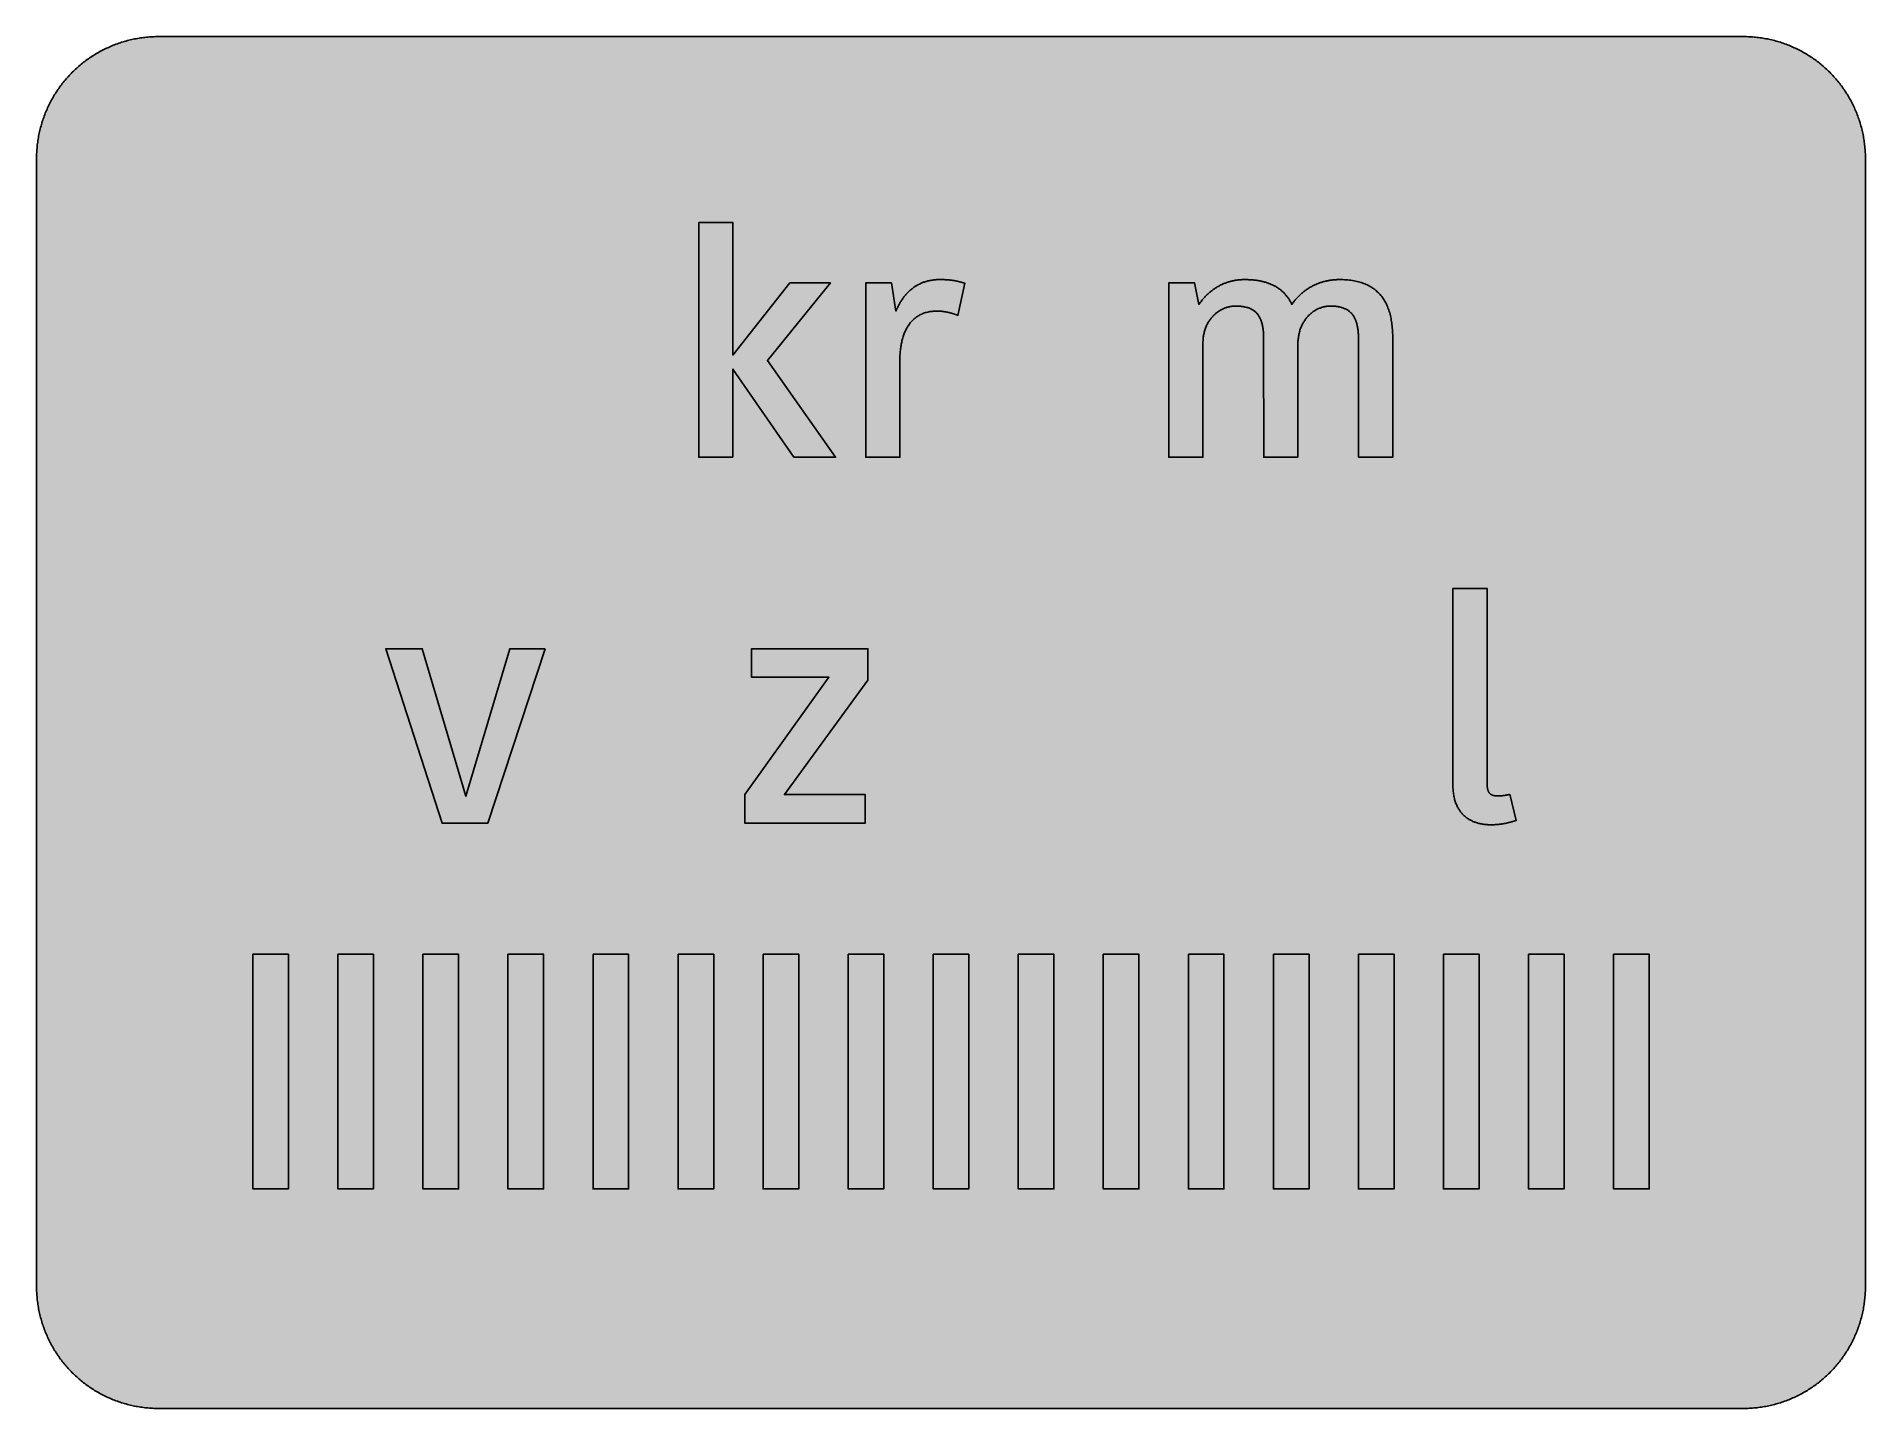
# Model space of a CAD drawing. Header units: millimetres. Extents: x 0 to 212, y 0 to 159.
import ezdxf

# ---------------------------------------------------------------- set-up
doc = ezdxf.new("R2010")
doc.units = ezdxf.units.MM

msp = doc.modelspace()

# ---------------------------------------------------------------- hatches: boundary and pattern name
for color, points in [(254, [(14.1633, 0.0536), (13.9878, 0.0533), (13.8125, 0.0559), (13.6373, 0.061), (13.462, 0.0686), (13.2893, 0.0787), (13.114, 0.0914), (12.9413, 0.1041), (12.7686, 0.1219), (12.5959, 0.1397), (12.4231, 0.16), (12.2504, 0.1829), (12.0777, 0.2057), (11.9075, 0.2337), (11.7373, 0.2616), (11.5672, 0.2921), (11.397, 0.3251), (11.2268, 0.3607), (11.0592, 0.3988), (10.8915, 0.4369), (10.7239, 0.4775), (10.5562, 0.5207), (10.3886, 0.5664), (10.2235, 0.6121), (10.0584, 0.6629), (9.8933, 0.7137), (9.7307, 0.7671), (9.5682, 0.8204), (9.4056, 0.8788), (9.2431, 0.9373), (9.083, 0.9982), (8.923, 1.0617), (8.763, 1.1252), (8.6055, 1.1938), (8.4455, 1.2624), (8.2906, 1.331), (8.1331, 1.4046), (7.9781, 1.4783), (7.8232, 1.5545), (7.6708, 1.6332), (7.5184, 1.7145), (7.366, 1.7958), (7.2161, 1.8796), (7.0663, 1.966), (6.919, 2.0523), (6.7716, 2.1438), (6.6243, 2.2352), (6.4795, 2.3266), (6.3348, 2.4232), (6.19, 2.5197), (6.0477, 2.6187), (5.908, 2.7178), (5.7683, 2.8194), (5.6286, 2.9235), (5.4915, 3.0302), (5.3543, 3.1369), (5.2197, 3.2461), (5.0851, 3.3579), (4.953, 3.4722), (4.8209, 3.5865), (4.6914, 3.7033), (4.5644, 3.8202), (4.4348, 3.9395), (4.3104, 4.0615), (4.1859, 4.1859), (4.0615, 4.3104), (3.9395, 4.4348), (3.8202, 4.5618), (3.7033, 4.6914), (3.5865, 4.8209), (3.4722, 4.953), (3.3579, 5.0851), (3.2487, 5.2197), (3.1369, 5.3543), (3.0302, 5.4915), (2.9235, 5.6286), (2.8194, 5.7683), (2.7178, 5.908), (2.6187, 6.0477), (2.5197, 6.19), (2.4232, 6.3348), (2.3266, 6.477), (2.2352, 6.6243), (2.1438, 6.7691), (2.0523, 6.919), (1.966, 7.0663), (1.8796, 7.2161), (1.7958, 7.366), (1.7145, 7.5184), (1.6332, 7.6708), (1.5545, 7.8232), (1.4783, 7.9781), (1.4046, 8.1331), (1.331, 8.2906), (1.2598, 8.4455), (1.1913, 8.603), (1.1252, 8.763), (1.0592, 8.923), (0.9982, 9.083), (0.9373, 9.2431), (0.8763, 9.4056), (0.8204, 9.5682), (0.7645, 9.7307), (0.7112, 9.8933), (0.6604, 10.0584), (0.6121, 10.2235), (0.5639, 10.3911), (0.5207, 10.5562), (0.4775, 10.7239), (0.4343, 10.8915), (0.3962, 11.0592), (0.3607, 11.2268), (0.3251, 11.397), (0.2921, 11.5672), (0.2616, 11.7373), (0.2311, 11.9075), (0.2057, 12.0802), (0.1803, 12.2504), (0.1575, 12.4231), (0.1372, 12.5959), (0.1194, 12.7686), (0.1041, 12.9413), (0.0889, 13.1166), (0.0787, 13.2893), (0.0686, 13.4645), (0.061, 13.6373), (0.0559, 13.8125), (0.0508, 13.9878), (0.0508, 14.163), (0.0522, 144.6925), (0.0508, 144.8664), (0.0559, 145.0416), (0.061, 145.2169), (0.0686, 145.3896), (0.0787, 145.5649), (0.0889, 145.7376), (0.1041, 145.9128), (0.1194, 146.0856), (0.1372, 146.2583), (0.1575, 146.431), (0.1803, 146.6037), (0.2057, 146.7739), (0.2311, 146.9466), (0.2616, 147.1168), (0.2921, 147.287), (0.3251, 147.4572), (0.3607, 147.6248), (0.3962, 147.795), (0.4343, 147.9626), (0.4775, 148.1303), (0.5207, 148.2979), (0.5639, 148.463), (0.6121, 148.6281), (0.6604, 148.7932), (0.7112, 148.9583), (0.7645, 149.1234), (0.8204, 149.286), (0.8763, 149.4485), (0.9373, 149.6111), (0.9982, 149.7711), (1.0592, 149.9311), (1.1252, 150.0911), (1.1913, 150.2486), (1.2598, 150.4061), (1.331, 150.5636), (1.4046, 150.7185), (1.4783, 150.876), (1.5545, 151.0284), (1.6332, 151.1833), (1.7145, 151.3357), (1.7958, 151.4856), (1.8796, 151.638), (1.966, 151.7879), (2.0523, 151.9352), (2.1438, 152.0825), (2.2352, 152.2298), (2.3266, 152.3746), (2.4232, 152.5194), (2.5197, 152.6616), (2.6187, 152.8039), (2.7178, 152.9461), (2.8194, 153.0858), (2.9235, 153.2255), (3.0302, 153.3627), (3.1369, 153.4973), (3.2487, 153.6344), (3.3579, 153.7665), (3.4722, 153.8986), (3.5865, 154.0307), (3.7033, 154.1602), (3.8202, 154.2898), (3.9395, 154.4168), (4.0615, 154.5438), (4.1859, 154.6682), (4.3104, 154.7901), (4.4348, 154.9121), (4.5644, 155.034), (4.6914, 155.1508), (4.8209, 155.2677), (4.953, 155.382), (5.0851, 155.4937), (5.2197, 155.6055), (5.3543, 155.7147), (5.4915, 155.8239), (5.6286, 155.9281), (5.7683, 156.0322), (5.908, 156.1338), (6.0477, 156.2354), (6.19, 156.3345), (6.3348, 156.431), (6.4795, 156.525), (6.6243, 156.6189), (6.7716, 156.7104), (6.919, 156.7993), (7.0663, 156.8882), (7.2161, 156.9745), (7.366, 157.0584), (7.5184, 157.1396), (7.6708, 157.2209), (7.8232, 157.2971), (7.9781, 157.3733), (8.1331, 157.4495), (8.2906, 157.5206), (8.4455, 157.5918), (8.6055, 157.6603), (8.763, 157.7289), (8.923, 157.7924), (9.083, 157.8559), (9.2431, 157.9169), (9.4056, 157.9753), (9.5682, 158.0337), (9.7307, 158.0871), (9.8933, 158.1404), (10.0584, 158.1912), (10.2235, 158.242), (10.3886, 158.2877), (10.5562, 158.3334), (10.7239, 158.3766), (10.8915, 158.4173), (11.0592, 158.4579), (11.2268, 158.4935), (11.397, 158.529), (11.5672, 158.562), (11.7373, 158.5925), (11.9075, 158.6205), (12.0777, 158.6484), (12.2504, 158.6713), (12.4231, 158.6941), (12.5959, 158.7144), (12.7686, 158.7322), (12.9413, 158.75), (13.114, 158.7627), (13.2893, 158.7754), (13.462, 158.7856), (13.6373, 158.7932), (13.8125, 158.7983), (13.9878, 158.8008), (14.163, 158.8033), (197.6078, 158.8036), (197.7822, 158.8008), (197.9574, 158.7983), (198.1327, 158.7932), (198.3054, 158.7856), (198.4807, 158.7754), (198.6534, 158.7627), (198.8287, 158.75), (199.0014, 158.7322), (199.1741, 158.7144), (199.3468, 158.6941), (199.5195, 158.6713), (199.6897, 158.6484), (199.8624, 158.6205), (200.0326, 158.5925), (200.2028, 158.562), (200.373, 158.529), (200.5432, 158.4935), (200.7108, 158.4579), (200.8784, 158.4173), (201.0461, 158.3766), (201.2137, 158.3334), (201.3788, 158.2877), (201.5465, 158.242), (201.7116, 158.1912), (201.8767, 158.1404), (202.0392, 158.0871), (202.2018, 158.0337), (202.3643, 157.9753), (202.5269, 157.9169), (202.6869, 157.8559), (202.8469, 157.7924), (203.007, 157.7289), (203.167, 157.6603), (203.3245, 157.5918), (203.4794, 157.5206), (203.6369, 157.4495), (203.7918, 157.3733), (203.9468, 157.2971), (204.0992, 157.2209), (204.2516, 157.1396), (204.404, 157.0584), (204.5538, 156.9745), (204.7037, 156.8882), (204.8535, 156.7993), (205.0009, 156.7104), (205.1456, 156.6189), (205.293, 156.525), (205.4352, 156.431), (205.58, 156.3345), (205.7222, 156.2354), (205.8619, 156.1338), (206.0016, 156.0322), (206.1413, 155.9281), (206.2785, 155.8239), (206.4156, 155.7147), (206.5503, 155.6055), (206.6849, 155.4937), (206.817, 155.382), (206.949, 155.2677), (207.0786, 155.1508), (207.2081, 155.034), (207.3351, 154.9121), (207.4596, 154.7901), (207.584, 154.6682), (207.7085, 154.5438), (207.8304, 154.4168), (207.9498, 154.2898), (208.0666, 154.1602), (208.1835, 154.0307), (208.2978, 153.8986), (208.4121, 153.7665), (208.5238, 153.6344), (208.6331, 153.4973), (208.7397, 153.3627), (208.8464, 153.2255), (208.9506, 153.0858), (209.0522, 152.9461), (209.1512, 152.8039), (209.2503, 152.6616), (209.3468, 152.5194), (209.4433, 152.3746), (209.5348, 152.2298), (209.6262, 152.0825), (209.7176, 151.9352), (209.804, 151.7879), (209.8904, 151.638), (209.9742, 151.4856), (210.0555, 151.3357), (210.1367, 151.1833), (210.2155, 151.0284), (210.2917, 150.876), (210.3653, 150.7185), (210.439, 150.5636), (210.5076, 150.4061), (210.5762, 150.2486), (210.6447, 150.0911), (210.7082, 149.9311), (210.7717, 149.7711), (210.8327, 149.6111), (210.8911, 149.4485), (210.9495, 149.286), (211.0029, 149.1234), (211.0562, 148.9583), (211.107, 148.7932), (211.1578, 148.6281), (211.2035, 148.463), (211.2493, 148.2979), (211.2924, 148.1303), (211.3331, 147.9626), (211.3712, 147.795), (211.4093, 147.6248), (211.4448, 147.4572), (211.4779, 147.287), (211.5083, 147.1168), (211.5363, 146.9466), (211.5642, 146.7739), (211.5871, 146.6037), (211.6099, 146.431), (211.6303, 146.2583), (211.648, 146.0856), (211.6658, 145.9128), (211.6785, 145.7376), (211.6912, 145.5649), (211.7014, 145.3896), (211.709, 145.2169), (211.7141, 145.0416), (211.7166, 144.8664), (211.7166, 144.6911), (211.7189, 14.1647), (211.7166, 13.9878), (211.7141, 13.8125), (211.709, 13.6373), (211.7014, 13.4645), (211.6912, 13.2893), (211.6785, 13.1166), (211.6658, 12.9413), (211.648, 12.7686), (211.6303, 12.5959), (211.6099, 12.4231), (211.5871, 12.2504), (211.5642, 12.0802), (211.5363, 11.9075), (211.5083, 11.7373), (211.4779, 11.5672), (211.4448, 11.397), (211.4093, 11.2268), (211.3712, 11.0592), (211.3331, 10.8915), (211.2924, 10.7239), (211.2493, 10.5562), (211.2035, 10.3911), (211.1578, 10.2235), (211.107, 10.0584), (211.0562, 9.8933), (211.0029, 9.7307), (210.9495, 9.5682), (210.8911, 9.4056), (210.8327, 9.2431), (210.7717, 9.083), (210.7082, 8.923), (210.6447, 8.763), (210.5762, 8.603), (210.5076, 8.4455), (210.439, 8.2906), (210.3653, 8.1331), (210.2917, 7.9781), (210.2155, 7.8232), (210.1367, 7.6708), (210.0555, 7.5184), (209.9742, 7.366), (209.8904, 7.2161), (209.804, 7.0663), (209.7176, 6.919), (209.6262, 6.7691), (209.5348, 6.6243), (209.4433, 6.477), (209.3468, 6.3348), (209.2503, 6.19), (209.1512, 6.0477), (209.0522, 5.908), (208.9506, 5.7683), (208.8464, 5.6286), (208.7397, 5.4915), (208.6331, 5.3543), (208.5238, 5.2197), (208.4121, 5.0851), (208.2978, 4.953), (208.1835, 4.8209), (208.0666, 4.6914), (207.9498, 4.5618), (207.8304, 4.4348), (207.7085, 4.3104), (207.584, 4.1859), (207.4596, 4.0615), (207.3351, 3.9395), (207.2081, 3.8202), (207.0786, 3.7033), (206.949, 3.5865), (206.817, 3.4722), (206.6849, 3.3579), (206.5503, 3.2461), (206.4156, 3.1369), (206.2785, 3.0302), (206.1413, 2.9235), (206.0016, 2.8194), (205.8619, 2.7178), (205.7222, 2.6187), (205.58, 2.5197), (205.4352, 2.4232), (205.293, 2.3266), (205.1456, 2.2352), (205.0009, 2.1438), (204.8535, 2.0523), (204.7037, 1.966), (204.5538, 1.8796), (204.404, 1.7958), (204.2516, 1.7145), (204.0992, 1.6332), (203.9468, 1.5545), (203.7918, 1.4783), (203.6369, 1.4046), (203.4794, 1.331), (203.3245, 1.2624), (203.167, 1.1938), (203.007, 1.1252), (202.8469, 1.0617), (202.6869, 0.9982), (202.5269, 0.9373), (202.3643, 0.8788), (202.2018, 0.8204), (202.0392, 0.7671), (201.8767, 0.7137), (201.7116, 0.6629), (201.5465, 0.6121), (201.3788, 0.5664), (201.2137, 0.5207), (201.0461, 0.4775), (200.8784, 0.4369), (200.7108, 0.3988), (200.5432, 0.3607), (200.373, 0.3251), (200.2028, 0.2921), (200.0326, 0.2616), (199.8624, 0.2337), (199.6897, 0.2057), (199.5195, 0.1829), (199.3468, 0.16), (199.1741, 0.1397), (199.0014, 0.1219), (198.8287, 0.1041), (198.6534, 0.0914), (198.4807, 0.0787), (198.3054, 0.0686), (198.1327, 0.061), (197.9574, 0.0559), (197.7822, 0.0533), (197.6069, 0.0533)]), (59, [(80.6429, 110.1203), (80.6429, 120.3258), (87.7066, 110.1203), (92.5174, 110.1203), (84.6406, 121.3347), (91.9357, 130.2988), (87.2409, 130.2988), (80.6429, 121.9546), (80.6429, 137.2842), (76.6851, 137.2842), (76.6851, 110.1203)]), (59, [(104.2377, 127.0384), (104.2772, 127.0381), (104.3153, 127.0356), (104.3559, 127.0356), (104.394, 127.0356), (104.4346, 127.0356), (104.4727, 127.033), (104.5108, 127.0305), (104.5489, 127.0305), (104.587, 127.0279), (104.6251, 127.0254), (104.6632, 127.0229), (104.7013, 127.0203), (104.7394, 127.0178), (104.7775, 127.0152), (104.8156, 127.0102), (104.8537, 127.0076), (104.8893, 127.0025), (104.9274, 127), (104.9655, 126.9949), (105.0011, 126.9898), (105.0392, 126.9848), (105.0747, 126.9797), (105.1128, 126.9746), (105.1484, 126.9695), (105.1865, 126.9644), (105.222, 126.9568), (105.2601, 126.9517), (105.2957, 126.9441), (105.3338, 126.939), (105.3694, 126.9314), (105.4075, 126.9238), (105.443, 126.9162), (105.4811, 126.9086), (105.5167, 126.9009), (105.5548, 126.8908), (105.5903, 126.8832), (105.6284, 126.8755), (105.6665, 126.8654), (105.7021, 126.8552), (105.7402, 126.8451), (105.7783, 126.8374), (105.8139, 126.8247), (105.852, 126.8146), (105.8901, 126.8044), (105.9282, 126.7943), (105.9663, 126.7816), (106.0044, 126.7714), (106.0425, 126.7587), (106.0806, 126.746), (106.1187, 126.7358), (106.1568, 126.7231), (106.1974, 126.7104), (106.2355, 126.6952), (106.2761, 126.6825), (106.3142, 126.6698), (106.3549, 126.6546), (106.3955, 126.6393), (106.4336, 126.6266), (106.4743, 126.6114), (106.5149, 126.5961), (106.5555, 126.5809), (106.5987, 126.5657), (106.6394, 126.5479), (106.68, 126.5326), (107.4967, 130.26), (107.4572, 130.269), (107.4191, 130.2817), (107.381, 130.2918), (107.3455, 130.302), (107.3074, 130.3122), (107.2693, 130.3223), (107.2337, 130.3325), (107.1956, 130.3452), (107.1575, 130.3553), (107.122, 130.3655), (107.0839, 130.3757), (107.0483, 130.3858), (107.0102, 130.3934), (106.9746, 130.4036), (106.9365, 130.4138), (106.8984, 130.4239), (106.8629, 130.4341), (106.8248, 130.4417), (106.7867, 130.4519), (106.7486, 130.462), (106.713, 130.4696), (106.6749, 130.4798), (106.6368, 130.4874), (106.5962, 130.495), (106.5581, 130.5052), (106.52, 130.5128), (106.4793, 130.5204), (106.4412, 130.5281), (106.4006, 130.5357), (106.36, 130.5433), (106.3193, 130.5509), (106.2787, 130.5585), (106.2355, 130.5662), (106.1949, 130.5738), (106.1517, 130.5789), (106.1085, 130.5865), (106.0653, 130.5941), (106.0221, 130.5992), (105.9764, 130.6043), (105.9307, 130.6119), (105.885, 130.617), (105.8393, 130.622), (105.7935, 130.6271), (105.7453, 130.6322), (105.697, 130.6373), (105.6462, 130.6424), (105.598, 130.6474), (105.5472, 130.65), (105.4964, 130.6551), (105.443, 130.6576), (105.3922, 130.6627), (105.3363, 130.6652), (105.283, 130.6678), (105.2271, 130.6703), (105.1712, 130.6728), (105.1154, 130.6754), (105.0569, 130.6779), (104.9985, 130.6805), (104.9376, 130.6805), (104.8766, 130.683), (104.8156, 130.683), (104.7521, 130.683), (104.6886, 130.6855), (104.6226, 130.6855), (104.4981, 130.683), (104.3711, 130.6805), (104.2492, 130.6754), (104.1273, 130.6652), (104.0079, 130.6551), (103.8911, 130.6424), (103.7742, 130.6297), (103.6599, 130.6119), (103.5482, 130.5941), (103.4364, 130.5712), (103.3272, 130.5484), (103.218, 130.5255), (103.1113, 130.4976), (103.0072, 130.4671), (102.9056, 130.4366), (102.804, 130.4036), (102.7024, 130.368), (102.6033, 130.3325), (102.5068, 130.2944), (102.4128, 130.2537), (102.3188, 130.2106), (102.2248, 130.1674), (102.1334, 130.1217), (102.0445, 130.0734), (101.9556, 130.0226), (101.8692, 129.9718), (101.7854, 129.921), (101.7016, 129.8651), (101.6178, 129.8092), (101.5365, 129.7534), (101.4578, 129.6924), (101.379, 129.6314), (101.3028, 129.5705), (101.2266, 129.507), (101.1504, 129.4409), (101.0793, 129.3749), (101.0056, 129.3063), (100.9371, 129.2377), (100.8659, 129.1666), (100.7974, 129.0955), (100.7313, 129.0218), (100.6653, 128.9482), (100.6018, 128.872), (100.5383, 128.7958), (100.4748, 128.717), (100.4138, 128.6383), (100.3554, 128.557), (100.297, 128.4757), (100.2386, 128.3919), (100.1827, 128.3081), (100.1268, 128.2243), (100.0735, 128.1379), (100.0201, 128.0516), (99.9668, 127.9627), (99.916, 127.8738), (99.8677, 127.7849), (99.8169, 127.6934), (99.7687, 127.602), (99.7229, 127.5105), (99.6772, 127.4166), (99.6315, 127.3226), (99.5858, 127.2286), (99.5426, 127.1321), (99.502, 127.0381), (98.9983, 130.2988), (96.0106, 130.2988), (96.0106, 110.1203), (99.9684, 110.1203), (99.9684, 121.3732), (99.9668, 121.5187), (99.9719, 121.6635), (99.9744, 121.8108), (99.982, 121.953), (99.9896, 122.0953), (99.9998, 122.2375), (100.0125, 122.3797), (100.0252, 122.5169), (100.043, 122.6566), (100.0608, 122.7938), (100.0811, 122.9284), (100.1014, 123.063), (100.1243, 123.1951), (100.1522, 123.3246), (100.1776, 123.4542), (100.2081, 123.5837), (100.2411, 123.7107), (100.2741, 123.8352), (100.3097, 123.9571), (100.3478, 124.079), (100.3884, 124.1984), (100.4291, 124.3152), (100.4722, 124.4321), (100.5205, 124.5464), (100.5688, 124.6581), (100.6196, 124.7673), (100.6704, 124.8766), (100.7262, 124.9807), (100.7821, 125.0848), (100.8405, 125.1864), (100.904, 125.2855), (100.9675, 125.382), (101.031, 125.4785), (101.0996, 125.57), (101.1707, 125.6614), (101.2419, 125.7478), (101.3181, 125.8341), (101.3943, 125.9154), (101.473, 125.9967), (101.5543, 126.0729), (101.6381, 126.1491), (101.7245, 126.2202), (101.8134, 126.2888), (101.9048, 126.3574), (101.9988, 126.4209), (102.0928, 126.4818), (102.1918, 126.5377), (102.2909, 126.5936), (102.395, 126.6469), (102.4992, 126.6952), (102.6084, 126.7409), (102.7176, 126.7841), (102.8319, 126.8222), (102.9462, 126.8603), (103.063, 126.8933), (103.185, 126.9238), (103.3069, 126.9492), (103.4313, 126.9721), (103.5583, 126.9924), (103.6904, 127.0076), (103.8225, 127.0203), (103.9571, 127.0305), (104.0968, 127.0356), (104.2365, 127.0381)]), (59, [(146.0306, 110.1203), (146.0306, 123.1191), (146.0297, 123.2637), (146.0348, 123.4084), (146.0424, 123.5481), (146.0551, 123.6853), (146.0678, 123.8225), (146.0856, 123.9545), (146.1033, 124.0866), (146.1262, 124.2136), (146.1516, 124.3381), (146.177, 124.4625), (146.2075, 124.5819), (146.2405, 124.7013), (146.2761, 124.8156), (146.3116, 124.9299), (146.3523, 125.0391), (146.3929, 125.1483), (146.4361, 125.2525), (146.4818, 125.3566), (146.5301, 125.4557), (146.5809, 125.5547), (146.6317, 125.6513), (146.685, 125.7452), (146.7409, 125.8341), (146.7993, 125.923), (146.8577, 126.0094), (146.9187, 126.0932), (146.9796, 126.1745), (147.0431, 126.2532), (147.1092, 126.332), (147.1752, 126.4056), (147.2413, 126.4768), (147.3098, 126.5479), (147.3784, 126.6139), (147.4495, 126.68), (147.5232, 126.7435), (147.5943, 126.8044), (147.668, 126.8628), (147.7416, 126.9187), (147.8178, 126.9721), (147.894, 127.0254), (147.9702, 127.0737), (148.0464, 127.1219), (148.1252, 127.1651), (148.2039, 127.2083), (148.2801, 127.2489), (148.3589, 127.287), (148.4376, 127.3251), (148.5163, 127.3581), (148.5976, 127.3912), (148.6764, 127.4216), (148.7551, 127.447), (148.8338, 127.475), (148.9126, 127.4978), (148.9913, 127.5182), (149.0701, 127.5385), (149.1488, 127.5563), (149.2275, 127.5715), (149.3037, 127.5842), (149.3799, 127.5944), (149.4561, 127.6045), (149.5323, 127.6121), (149.606, 127.6172), (149.6822, 127.6198), (149.7533, 127.6198), (149.8625, 127.6198), (149.9692, 127.6172), (150.0734, 127.6121), (150.175, 127.6071), (150.2766, 127.5994), (150.3731, 127.5918), (150.4696, 127.5791), (150.5636, 127.569), (150.6576, 127.5537), (150.749, 127.5385), (150.8354, 127.5207), (150.9243, 127.5004), (151.0081, 127.4801), (151.0919, 127.4572), (151.1732, 127.4318), (151.2519, 127.4064), (151.3307, 127.3785), (151.4043, 127.348), (151.4805, 127.3175), (151.5516, 127.2819), (151.6228, 127.2464), (151.6888, 127.2083), (151.7574, 127.1702), (151.8209, 127.1295), (151.8844, 127.0864), (151.9453, 127.0406), (152.0063, 126.9924), (152.0622, 126.9441), (152.1181, 126.8933), (152.1739, 126.84), (152.2273, 126.7841), (152.2781, 126.7282), (152.3263, 126.6673), (152.3746, 126.6063), (152.4203, 126.5428), (152.4635, 126.4768), (152.5067, 126.4107), (152.5473, 126.3396), (152.5854, 126.2685), (152.6235, 126.1948), (152.6591, 126.1186), (152.6946, 126.0399), (152.7251, 125.9611), (152.7581, 125.8773), (152.7861, 125.7935), (152.814, 125.7046), (152.8394, 125.6157), (152.8648, 125.5243), (152.8877, 125.4303), (152.9105, 125.3338), (152.9309, 125.2347), (152.9486, 125.1356), (152.9664, 125.0315), (152.9817, 124.9274), (152.9944, 124.8181), (153.0071, 124.7089), (153.0172, 124.5946), (153.0274, 124.4803), (153.035, 124.3635), (153.0426, 124.2441), (153.0477, 124.1222), (153.0502, 123.9952), (153.0528, 123.8682), (153.0528, 123.7386), (153.0544, 110.1203), (157.0122, 110.1203), (157.0122, 123.9337), (157.0101, 124.1349), (157.005, 124.333), (156.9999, 124.5311), (156.9898, 124.7242), (156.9771, 124.9147), (156.9618, 125.1026), (156.9441, 125.288), (156.9237, 125.4709), (156.9009, 125.6487), (156.8755, 125.8265), (156.845, 125.9992), (156.8145, 126.1694), (156.779, 126.3371), (156.7409, 126.5022), (156.7028, 126.6622), (156.657, 126.8222), (156.6113, 126.9771), (156.5631, 127.1295), (156.5097, 127.2769), (156.4564, 127.4242), (156.398, 127.5664), (156.337, 127.7087), (156.271, 127.8458), (156.2049, 127.9779), (156.1338, 128.11), (156.0601, 128.237), (155.9839, 128.3614), (155.9052, 128.4834), (155.8239, 128.6027), (155.7376, 128.717), (155.6487, 128.8288), (155.5572, 128.938), (155.4607, 129.0447), (155.3616, 129.1463), (155.26, 129.2454), (155.1559, 129.3419), (155.0467, 129.4359), (154.9375, 129.5248), (154.8206, 129.6111), (154.7038, 129.6949), (154.5819, 129.7737), (154.4574, 129.8499), (154.3304, 129.9235), (154.1983, 129.9947), (154.0637, 130.0607), (153.9265, 130.1242), (153.7843, 130.1852), (153.6395, 130.241), (153.4897, 130.2944), (153.3398, 130.3452), (153.1849, 130.3909), (153.0248, 130.4341), (152.8623, 130.4747), (152.6972, 130.5103), (152.527, 130.5433), (152.3543, 130.5738), (152.179, 130.5992), (151.9987, 130.622), (151.8133, 130.6398), (151.6278, 130.6576), (151.4373, 130.6678), (151.2418, 130.6779), (151.0436, 130.683), (150.8404, 130.6855), (150.7439, 130.683), (150.6474, 130.683), (150.5509, 130.6779), (150.4544, 130.6728), (150.3578, 130.6678), (150.2613, 130.6601), (150.1673, 130.6525), (150.0708, 130.6424), (149.9743, 130.6322), (149.8778, 130.6195), (149.7813, 130.6043), (149.6847, 130.589), (149.5908, 130.5738), (149.4942, 130.5535), (149.3977, 130.5357), (149.3037, 130.5154), (149.2098, 130.4925), (149.1132, 130.4696), (149.0193, 130.4442), (148.9253, 130.4163), (148.8313, 130.3909), (148.7373, 130.3604), (148.6459, 130.3299), (148.5519, 130.2969), (148.4605, 130.2639), (148.3665, 130.2309), (148.275, 130.1928), (148.1836, 130.1572), (148.0947, 130.1166), (148.0033, 130.0759), (147.9144, 130.0353), (147.8229, 129.9921), (147.734, 129.9464), (147.6477, 129.9007), (147.5588, 129.8524), (147.4724, 129.8042), (147.386, 129.7534), (147.2997, 129.7), (147.2133, 129.6467), (147.1295, 129.5908), (147.0457, 129.5349), (146.9619, 129.4765), (146.878, 129.4181), (146.7968, 129.3571), (146.7155, 129.2936), (146.6342, 129.2301), (146.5555, 129.1641), (146.4767, 129.098), (146.398, 129.0295), (146.3192, 128.9583), (146.243, 128.8872), (146.1668, 128.8136), (146.0932, 128.7374), (146.0195, 128.6612), (145.9459, 128.585), (145.8722, 128.5037), (145.8011, 128.4249), (145.7325, 128.3411), (145.6614, 128.2573), (145.5928, 128.1709), (145.5268, 128.0846), (145.4607, 127.9957), (145.3947, 127.9042), (145.3312, 127.8128), (145.288, 127.9017), (145.2448, 127.9881), (145.1991, 128.0744), (145.1534, 128.1582), (145.1051, 128.2421), (145.0569, 128.3233), (145.0061, 128.4046), (144.9553, 128.4834), (144.9019, 128.5596), (144.846, 128.6358), (144.7902, 128.7094), (144.7343, 128.7831), (144.6759, 128.8567), (144.6174, 128.9279), (144.5539, 128.9964), (144.493, 129.065), (144.4295, 129.1311), (144.3634, 129.1946), (144.2974, 129.2581), (144.2288, 129.3216), (144.1602, 129.3825), (144.0891, 129.4409), (144.018, 129.4994), (143.9443, 129.5578), (143.8707, 129.6137), (143.7945, 129.667), (143.7157, 129.7203), (143.637, 129.7711), (143.5583, 129.8194), (143.477, 129.8702), (143.3932, 129.9159), (143.3093, 129.9616), (143.223, 130.0074), (143.1366, 130.048), (143.0477, 130.0912), (142.9563, 130.1318), (142.8648, 130.1699), (142.7734, 130.208), (142.6794, 130.2436), (142.5829, 130.2766), (142.4864, 130.3096), (142.3873, 130.3426), (142.2883, 130.3731), (142.1867, 130.4011), (142.0851, 130.429), (141.9809, 130.4544), (141.8742, 130.4798), (141.7676, 130.5027), (141.6583, 130.5255), (141.5491, 130.5458), (141.4374, 130.5636), (141.3256, 130.5814), (141.2113, 130.5992), (141.0945, 130.6144), (140.9776, 130.6271), (140.8582, 130.6398), (140.7389, 130.65), (140.6169, 130.6601), (140.495, 130.6678), (140.3706, 130.6728), (140.2461, 130.6779), (140.1166, 130.6805), (139.9896, 130.683), (139.8575, 130.6855), (139.7635, 130.683), (139.6695, 130.683), (139.5755, 130.6779), (139.4816, 130.6728), (139.3876, 130.6678), (139.2936, 130.6601), (139.1996, 130.65), (139.1056, 130.6398), (139.0142, 130.6297), (138.9202, 130.617), (138.8288, 130.6017), (138.7348, 130.5865), (138.6434, 130.5687), (138.5519, 130.5509), (138.4605, 130.5306), (138.369, 130.5077), (138.2776, 130.4849), (138.1862, 130.462), (138.0973, 130.4366), (138.0058, 130.4087), (137.9169, 130.3807), (137.828, 130.3503), (137.7391, 130.3198), (137.6502, 130.2868), (137.5613, 130.2537), (137.475, 130.2182), (137.3861, 130.1826), (137.2997, 130.1445), (137.2133, 130.1039), (137.1295, 130.0632), (137.0432, 130.0201), (136.9593, 129.9769), (136.873, 129.9312), (136.7892, 129.8854), (136.7079, 129.8372), (136.6241, 129.7864), (136.5428, 129.7356), (136.4615, 129.6822), (136.3802, 129.6289), (136.2989, 129.573), (136.2202, 129.5171), (136.1389, 129.4587), (136.0627, 129.4003), (135.984, 129.3393), (135.9078, 129.2758), (135.829, 129.2123), (135.7554, 129.1463), (135.6792, 129.0803), (135.6055, 129.0117), (135.5319, 128.9431), (135.4582, 128.872), (135.3845, 128.7983), (135.3134, 128.7247), (135.2448, 128.6485), (135.1737, 128.5723), (135.1051, 128.4935), (135.0366, 128.4122), (134.968, 128.331), (134.9019, 128.2497), (134.8359, 128.1659), (134.7724, 128.0795), (134.7064, 127.9931), (134.6454, 127.9042), (134.5819, 127.8128), (134.0788, 130.2988), (131.0901, 130.2988), (131.0901, 110.1203), (135.049, 110.1203), (135.049, 123.3519), (135.0493, 123.4872), (135.0543, 123.6218), (135.062, 123.7539), (135.0721, 123.8834), (135.0874, 124.013), (135.1026, 124.1374), (135.1229, 124.2593), (135.1458, 124.3813), (135.1712, 124.4981), (135.1991, 124.6149), (135.2296, 124.7292), (135.2626, 124.841), (135.2982, 124.9477), (135.3337, 125.0544), (135.3744, 125.161), (135.4176, 125.2626), (135.4607, 125.3617), (135.509, 125.4582), (135.5573, 125.5547), (135.6081, 125.6487), (135.6589, 125.7376), (135.7147, 125.8265), (135.7706, 125.9129), (135.8265, 125.9967), (135.8875, 126.0805), (135.9484, 126.1593), (136.0094, 126.2355), (136.0729, 126.3117), (136.1389, 126.3853), (136.205, 126.4564), (136.2735, 126.525), (136.3421, 126.5911), (136.4132, 126.6546), (136.4844, 126.7181), (136.5555, 126.779), (136.6291, 126.8349), (136.7028, 126.8908), (136.779, 126.9467), (136.8527, 126.9975), (136.9289, 127.0457), (137.0051, 127.094), (137.0838, 127.1397), (137.16, 127.1829), (137.2387, 127.2235), (137.3175, 127.2616), (137.3962, 127.2997), (137.4724, 127.3353), (137.5512, 127.3683), (137.6299, 127.3988), (137.7086, 127.4267), (137.7874, 127.4547), (137.8661, 127.4775), (137.9449, 127.5004), (138.0236, 127.5232), (138.0998, 127.541), (138.1785, 127.5563), (138.2547, 127.5715), (138.3309, 127.5842), (138.4071, 127.5969), (138.4808, 127.6045), (138.5545, 127.6121), (138.6281, 127.6172), (138.7018, 127.6198), (138.7729, 127.6198), (138.8821, 127.6198), (138.9863, 127.6172), (139.0904, 127.6147), (139.1945, 127.6096), (139.2936, 127.602), (139.3927, 127.5944), (139.4892, 127.5842), (139.5832, 127.5715), (139.6746, 127.5588), (139.766, 127.5461), (139.8549, 127.5283), (139.9413, 127.5105), (140.0277, 127.4928), (140.1089, 127.4699), (140.1902, 127.447), (140.2715, 127.4216), (140.3477, 127.3962), (140.4239, 127.3683), (140.4976, 127.3378), (140.5687, 127.3073), (140.6398, 127.2718), (140.7084, 127.2362), (140.7744, 127.1981), (140.8405, 127.16), (140.904, 127.1168), (140.9649, 127.0737), (141.0233, 127.0279), (141.0818, 126.9822), (141.1376, 126.9314), (141.191, 126.8806), (141.2443, 126.8273), (141.2951, 126.7714), (141.3459, 126.713), (141.3916, 126.652), (141.4374, 126.5911), (141.4831, 126.5276), (141.5237, 126.459), (141.5644, 126.3904), (141.605, 126.3193), (141.6431, 126.2456), (141.6787, 126.1694), (141.7117, 126.0932), (141.7447, 126.0119), (141.7752, 125.9281), (141.8057, 125.8443), (141.8336, 125.7554), (141.859, 125.6665), (141.8844, 125.5725), (141.9073, 125.4785), (141.9276, 125.382), (141.9479, 125.2804), (141.9682, 125.1788), (141.9835, 125.0721), (141.9987, 124.9655), (142.0139, 124.8537), (142.0266, 124.7419), (142.0368, 124.6251), (142.047, 124.5083), (142.0546, 124.3863), (142.0597, 124.2619), (142.0647, 124.1349), (142.0698, 124.0053), (142.0724, 123.8733), (142.0724, 123.7386), (142.0731, 110.1203)]), (59, [(170.5751, 71.1232), (170.5559, 71.1175), (170.5356, 71.1124), (170.5178, 71.1048), (170.4975, 71.0997), (170.4797, 71.0946), (170.4594, 71.0895), (170.4391, 71.0844), (170.4188, 71.0794), (170.3984, 71.0743), (170.3756, 71.0692), (170.3553, 71.0667), (170.3349, 71.0616), (170.3121, 71.0565), (170.2918, 71.0514), (170.2689, 71.0463), (170.246, 71.0438), (170.2257, 71.0387), (170.2029, 71.0336), (170.18, 71.0286), (170.1571, 71.026), (170.1343, 71.0209), (170.1114, 71.0184), (170.0886, 71.0133), (170.0657, 71.0082), (170.0428, 71.0057), (170.02, 71.0006), (169.9971, 70.9981), (169.9717, 70.9955), (169.9489, 70.9905), (169.926, 70.9879), (169.9031, 70.9854), (169.8803, 70.9803), (169.8574, 70.9778), (169.8346, 70.9752), (169.8117, 70.9727), (169.7863, 70.9701), (169.7634, 70.9651), (169.7406, 70.9625), (169.7177, 70.96), (169.6974, 70.9574), (169.6745, 70.9549), (169.6517, 70.9549), (169.6288, 70.9524), (169.606, 70.9498), (169.5856, 70.9473), (169.5628, 70.9447), (169.5425, 70.9422), (169.5196, 70.9422), (169.4993, 70.9397), (169.479, 70.9371), (169.4586, 70.9371), (169.4358, 70.9346), (169.418, 70.9346), (169.3977, 70.932), (169.3774, 70.932), (169.357, 70.932), (169.3393, 70.9295), (169.3189, 70.9295), (169.3012, 70.9295), (169.2834, 70.9295), (169.2656, 70.927), (169.2478, 70.927), (169.2326, 70.927), (169.2148, 70.927), (169.1665, 70.927), (169.1183, 70.9295), (169.0726, 70.9295), (169.0268, 70.932), (168.9837, 70.9346), (168.9405, 70.9397), (168.8998, 70.9422), (168.8592, 70.9473), (168.8186, 70.9524), (168.7805, 70.96), (168.7449, 70.9676), (168.7068, 70.9752), (168.6738, 70.9828), (168.6382, 70.9905), (168.6052, 71.0006), (168.5722, 71.0108), (168.5417, 71.0235), (168.5112, 71.0362), (168.4833, 71.0463), (168.4528, 71.0616), (168.4274, 71.0743), (168.3995, 71.0895), (168.3741, 71.1048), (168.3487, 71.1225), (168.3258, 71.1403), (168.3029, 71.1581), (168.2801, 71.1759), (168.2598, 71.1962), (168.2394, 71.2165), (168.2191, 71.2368), (168.2013, 71.2597), (168.181, 71.2826), (168.1658, 71.3054), (168.148, 71.3308), (168.1328, 71.3562), (168.1175, 71.3816), (168.1023, 71.4096), (168.0896, 71.435), (168.0769, 71.4654), (168.0642, 71.4934), (168.0515, 71.5239), (168.0413, 71.5569), (168.0312, 71.5874), (168.021, 71.6204), (168.0108, 71.6559), (168.0032, 71.6915), (167.9956, 71.7271), (167.988, 71.7626), (167.9804, 71.8007), (167.9753, 71.8388), (167.9677, 71.8795), (167.9626, 71.9201), (167.9575, 71.9607), (167.955, 72.0039), (167.9499, 72.0471), (167.9473, 72.0903), (167.9448, 72.136), (167.9423, 72.1817), (167.9397, 72.23), (167.9372, 72.2782), (167.9372, 72.3265), (167.9346, 72.3773), (167.9346, 72.4281), (167.9346, 72.4814), (167.936, 94.9508), (163.9782, 94.9508), (163.9782, 72.1716), (163.9773, 72.0166), (163.9824, 71.8668), (163.99, 71.7194), (164.0002, 71.5747), (164.0129, 71.435), (164.0281, 71.2953), (164.0459, 71.1606), (164.0688, 71.026), (164.0916, 70.8965), (164.1196, 70.7695), (164.1475, 70.645), (164.178, 70.5231), (164.2135, 70.4037), (164.2491, 70.2869), (164.2872, 70.1751), (164.3304, 70.0634), (164.3736, 69.9541), (164.4193, 69.85), (164.4675, 69.7459), (164.5183, 69.6468), (164.5691, 69.5477), (164.625, 69.4538), (164.6809, 69.3623), (164.7393, 69.2709), (164.8003, 69.1845), (164.8638, 69.1007), (164.9298, 69.0169), (164.9959, 68.9381), (165.0644, 68.8619), (165.1356, 68.7857), (165.2067, 68.7146), (165.2803, 68.6435), (165.3565, 68.5775), (165.4353, 68.5114), (165.514, 68.4479), (165.5953, 68.3895), (165.6766, 68.3311), (165.7604, 68.2752), (165.8468, 68.2219), (165.9331, 68.1711), (166.022, 68.1228), (166.1135, 68.0745), (166.2024, 68.0314), (166.2963, 67.9882), (166.3903, 67.9501), (166.4843, 67.912), (166.5808, 67.8764), (166.6773, 67.8434), (166.7764, 67.8129), (166.8755, 67.7824), (166.9771, 67.757), (167.0787, 67.7316), (167.1803, 67.7088), (167.2844, 67.6885), (167.3885, 67.6681), (167.4927, 67.6529), (167.5994, 67.6377), (167.706, 67.625), (167.8153, 67.6148), (167.9219, 67.6072), (168.0312, 67.5996), (168.1404, 67.5945), (168.2521, 67.5919), (168.3614, 67.5919), (168.4147, 67.5919), (168.468, 67.5919), (168.5188, 67.5919), (168.5722, 67.5945), (168.623, 67.5945), (168.6763, 67.597), (168.7271, 67.5996), (168.7779, 67.6021), (168.8287, 67.6046), (168.8795, 67.6072), (168.9329, 67.6097), (168.9811, 67.6148), (169.0319, 67.6173), (169.0827, 67.6224), (169.1335, 67.6275), (169.1843, 67.6326), (169.2326, 67.6377), (169.2834, 67.6427), (169.3316, 67.6478), (169.3799, 67.6529), (169.4307, 67.6605), (169.479, 67.6656), (169.5272, 67.6732), (169.5755, 67.6783), (169.6237, 67.6859), (169.672, 67.6935), (169.7177, 67.7012), (169.766, 67.7088), (169.8142, 67.7164), (169.86, 67.724), (169.9057, 67.7342), (169.9539, 67.7418), (169.9997, 67.7494), (170.0454, 67.7596), (170.0911, 67.7672), (170.1368, 67.7774), (170.1825, 67.7875), (170.2283, 67.7977), (170.2714, 67.8078), (170.3172, 67.8155), (170.3603, 67.8256), (170.4061, 67.8383), (170.4492, 67.8485), (170.4924, 67.8586), (170.5356, 67.8688), (170.5788, 67.879), (170.622, 67.8917), (170.6651, 67.9018), (170.7083, 67.9145), (170.749, 67.9247), (170.7921, 67.9374), (170.8328, 67.9475), (170.8734, 67.9602), (170.9141, 67.9729), (170.9547, 67.9831), (170.9953, 67.9958), (171.036, 68.0085), (171.0766, 68.0212), (171.1173, 68.0339), (171.1554, 68.0441), (171.196, 68.0568), (171.2341, 68.0695), (171.2722, 68.0822), (171.3103, 68.0949)]), (59, [(58.9319, 87.9655), (54.8185, 87.9655), (49.7346, 70.89), (44.6899, 87.9655), (40.4604, 87.9655), (46.9787, 67.7869), (52.2951, 67.7869)]), (59, [(96.2628, 84.3178), (96.2628, 87.9655), (82.7966, 87.9655), (82.7966, 84.6663), (91.7607, 84.6663), (82.0208, 71.0844), (82.0208, 67.7869), (95.9527, 67.7869), (95.9527, 71.0844), (86.5999, 71.0844)]), (59, [(25.0818, 52.6175), (29.2022, 52.6175), (29.2022, 25.4536), (25.0818, 25.4536)]), (59, [(34.925, 52.6175), (39.0454, 52.6175), (39.0454, 25.4536), (34.925, 25.4536)]), (59, [(44.7668, 52.6175), (48.8872, 52.6175), (48.8872, 25.4536), (44.7668, 25.4536)]), (59, [(54.6104, 52.6175), (58.7308, 52.6175), (58.7308, 25.4536), (54.6104, 25.4536)]), (59, [(64.4536, 52.6175), (68.574, 52.6175), (68.574, 25.4536), (64.4536, 25.4536)]), (59, [(74.2968, 52.6175), (78.4172, 52.6175), (78.4172, 25.4536), (74.2968, 25.4536)]), (59, [(84.1403, 52.6175), (88.2608, 52.6175), (88.2608, 25.4536), (84.1403, 25.4536)]), (59, [(93.9835, 52.6175), (98.104, 52.6175), (98.104, 25.4536), (93.9835, 25.4536)]), (59, [(103.8257, 52.6175), (107.9461, 52.6175), (107.9461, 25.4536), (103.8257, 25.4536)]), (59, [(113.6689, 52.6175), (117.7893, 52.6175), (117.7893, 25.4536), (113.6689, 25.4536)]), (59, [(123.5121, 52.6175), (127.6325, 52.6175), (127.6325, 25.4536), (123.5121, 25.4536)]), (59, [(133.3556, 52.6175), (137.4761, 52.6175), (137.4761, 25.4536), (133.3556, 25.4536)]), (59, [(143.1988, 52.6175), (147.3193, 52.6175), (147.3193, 25.4536), (143.1988, 25.4536)]), (59, [(153.0421, 52.6175), (157.1625, 52.6175), (157.1625, 25.4536), (153.0421, 25.4536)]), (59, [(162.8842, 52.6175), (167.0046, 52.6175), (167.0046, 25.4536), (162.8842, 25.4536)]), (59, [(172.7274, 52.6175), (176.8479, 52.6175), (176.8479, 25.4536), (172.7274, 25.4536)]), (59, [(182.5706, 52.6175), (186.6911, 52.6175), (186.6911, 25.4536), (182.5706, 25.4536)])]:
    msp.add_hatch(color=color).paths.add_polyline_path(points)
h = msp.add_hatch(color=59)
h.paths.add_polyline_path([(14.1633, 3.5814), (13.8887, 3.5839), (13.6169, 3.5941), (13.3477, 3.6119), (13.081, 3.6347), (12.8143, 3.6652), (12.5501, 3.7008), (12.2885, 3.7465), (12.0294, 3.7948), (11.7729, 3.8506), (11.5164, 3.9141), (11.2649, 3.9827), (11.016, 4.0564), (10.7671, 4.1351), (10.5232, 4.2215), (10.2819, 4.3129), (10.0432, 4.412), (9.8069, 4.5161), (9.5733, 4.6228), (9.3447, 4.7371), (9.1186, 4.8565), (8.8951, 4.9809), (8.6741, 5.113), (8.4582, 5.2476), (8.2448, 5.3873), (8.0366, 5.5321), (7.8308, 5.682), (7.6276, 5.8369), (7.4295, 5.9969), (7.2365, 6.1595), (7.046, 6.3297), (6.8605, 6.5024), (6.6777, 6.6802), (6.5024, 6.8605), (6.3271, 7.046), (6.1595, 7.2365), (5.9969, 7.432), (5.8369, 7.6302), (5.682, 7.8308), (5.5321, 8.0366), (5.3873, 8.2448), (5.2451, 8.4582), (5.1105, 8.6741), (4.9809, 8.8951), (4.8565, 9.1186), (4.7371, 9.3447), (4.6228, 9.5758), (4.5136, 9.8069), (4.4094, 10.0432), (4.3129, 10.2819), (4.2215, 10.5232), (4.1351, 10.7696), (4.0538, 11.016), (3.9802, 11.2649), (3.9116, 11.5189), (3.8506, 11.7729), (3.7948, 12.0294), (3.744, 12.2911), (3.7008, 12.5527), (3.6627, 12.8143), (3.6322, 13.081), (3.6093, 13.3502), (3.5916, 13.6195), (3.5814, 13.8913), (3.5789, 14.163), (3.58, 144.6925), (3.5814, 144.9654), (3.5916, 145.2347), (3.6093, 145.5064), (3.6322, 145.7731), (3.6627, 146.0398), (3.7008, 146.304), (3.744, 146.5656), (3.7948, 146.8247), (3.8506, 147.0812), (3.9116, 147.3352), (3.9802, 147.5892), (4.0538, 147.8382), (4.1351, 148.0845), (4.2215, 148.3309), (4.3129, 148.5722), (4.4094, 148.811), (4.5136, 149.0472), (4.6228, 149.2783), (4.7371, 149.5095), (4.8565, 149.7355), (4.9809, 149.9591), (5.1105, 150.1775), (5.2451, 150.3959), (5.3873, 150.6093), (5.5321, 150.8176), (5.682, 151.0233), (5.8369, 151.224), (5.9969, 151.4221), (6.1595, 151.6177), (6.3271, 151.8056), (6.5024, 151.9936), (6.6777, 152.1739), (6.8605, 152.3517), (7.046, 152.5245), (7.2365, 152.6946), (7.4295, 152.8572), (7.6276, 153.0172), (7.8308, 153.1722), (8.0366, 153.322), (8.2448, 153.4668), (8.4582, 153.6065), (8.6741, 153.7411), (8.8951, 153.8732), (9.1186, 153.9977), (9.3447, 154.117), (9.5733, 154.2313), (9.8069, 154.3406), (10.0432, 154.4422), (10.2819, 154.5412), (10.5232, 154.6327), (10.7671, 154.719), (11.016, 154.7978), (11.2649, 154.874), (11.5164, 154.9425), (11.7729, 155.0035), (12.0294, 155.0594), (12.2885, 155.1102), (12.5501, 155.1534), (12.8143, 155.1889), (13.081, 155.2194), (13.3477, 155.2448), (13.6169, 155.26), (13.8887, 155.2702), (14.163, 155.2753), (197.6078, 155.2758), (197.8787, 155.2702), (198.1505, 155.26), (198.4197, 155.2448), (198.689, 155.2194), (198.9557, 155.1889), (199.2173, 155.1534), (199.4789, 155.1102), (199.7405, 155.0594), (199.9971, 155.0035), (200.2511, 154.9425), (200.5051, 154.874), (200.754, 154.7978), (201.0004, 154.719), (201.2467, 154.6327), (201.488, 154.5412), (201.7268, 154.4422), (201.963, 154.3406), (202.1942, 154.2313), (202.4253, 154.117), (202.6514, 153.9977), (202.8749, 153.8732), (203.0959, 153.7411), (203.3118, 153.6065), (203.5251, 153.4668), (203.7334, 153.322), (203.9391, 153.1722), (204.1398, 153.0172), (204.3379, 152.8572), (204.5335, 152.6946), (204.724, 152.5245), (204.9094, 152.3517), (205.0898, 152.1739), (205.2676, 151.9936), (205.4403, 151.8056), (205.6105, 151.6177), (205.773, 151.4221), (205.933, 151.224), (206.088, 151.0233), (206.2378, 150.8176), (206.3826, 150.6093), (206.5223, 150.3959), (206.6569, 150.1775), (206.789, 149.9591), (206.9135, 149.7355), (207.0329, 149.5095), (207.1472, 149.2783), (207.2538, 149.0472), (207.358, 148.811), (207.457, 148.5722), (207.5485, 148.3309), (207.6348, 148.0845), (207.7136, 147.8382), (207.7872, 147.5892), (207.8558, 147.3352), (207.9193, 147.0812), (207.9752, 146.8247), (208.0235, 146.5656), (208.0692, 146.304), (208.1047, 146.0398), (208.1352, 145.7731), (208.1581, 145.5064), (208.1759, 145.2347), (208.186, 144.9654), (208.1911, 144.6911), (208.1911, 14.1647), (208.186, 13.8913), (208.1759, 13.6195), (208.1581, 13.3502), (208.1352, 13.081), (208.1047, 12.8143), (208.0692, 12.5527), (208.0235, 12.2911), (207.9752, 12.0294), (207.9193, 11.7729), (207.8558, 11.5189), (207.7872, 11.2649), (207.7136, 11.016), (207.6348, 10.7696), (207.5485, 10.5232), (207.457, 10.2819), (207.358, 10.0432), (207.2538, 9.8069), (207.1472, 9.5758), (207.0329, 9.3447), (206.9135, 9.1186), (206.789, 8.8951), (206.6569, 8.6741), (206.5223, 8.4582), (206.3826, 8.2448), (206.2378, 8.0366), (206.088, 7.8308), (205.933, 7.6302), (205.773, 7.432), (205.6105, 7.2365), (205.4403, 7.046), (205.2676, 6.8605), (205.0898, 6.6802), (204.9094, 6.5024), (204.724, 6.3297), (204.5335, 6.1595), (204.3379, 5.9969), (204.1398, 5.8369), (203.9391, 5.682), (203.7334, 5.5321), (203.5251, 5.3873), (203.3118, 5.2476), (203.0959, 5.113), (202.8749, 4.9809), (202.6514, 4.8565), (202.4253, 4.7371), (202.1942, 4.6228), (201.963, 4.5161), (201.7268, 4.412), (201.488, 4.3129), (201.2467, 4.2215), (201.0004, 4.1351), (200.754, 4.0564), (200.5051, 3.9827), (200.2511, 3.9141), (199.9971, 3.8506), (199.7405, 3.7948), (199.4789, 3.7465), (199.2173, 3.7008), (198.9557, 3.6652), (198.689, 3.6347), (198.4197, 3.6119), (198.1505, 3.5941), (197.8787, 3.5839), (197.6069, 3.5789)])
h.paths.add_polyline_path([(14.1633, 8.8731), (14.0259, 8.8748), (13.8887, 8.8798), (13.7541, 8.8875), (13.622, 8.9002), (13.4874, 8.9154), (13.3553, 8.9332), (13.2258, 8.9535), (13.0962, 8.9789), (12.9667, 9.0068), (12.8397, 9.0373), (12.7127, 9.0729), (12.5882, 9.1084), (12.4663, 9.1491), (12.3419, 9.1923), (12.2225, 9.238), (12.1031, 9.2888), (11.9837, 9.3396), (11.8694, 9.3929), (11.7526, 9.4513), (11.6408, 9.5098), (11.5291, 9.5733), (11.4198, 9.6368), (11.3106, 9.7053), (11.2039, 9.7765), (11.0998, 9.8476), (10.9957, 9.9238), (10.8966, 10), (10.7975, 10.0787), (10.6985, 10.1625), (10.6045, 10.2464), (10.5105, 10.3327), (10.4216, 10.4216), (10.3327, 10.5131), (10.2464, 10.6045), (10.16, 10.701), (10.0787, 10.7975), (10, 10.8966), (9.9212, 10.9982), (9.8476, 11.0998), (9.7739, 11.2039), (9.7053, 11.3106), (9.6368, 11.4198), (9.5707, 11.5291), (9.5098, 11.6408), (9.4488, 11.7551), (9.3929, 11.8694), (9.337, 11.9863), (9.2862, 12.1031), (9.238, 12.2225), (9.1923, 12.3444), (9.1491, 12.4663), (9.1084, 12.5908), (9.0703, 12.7152), (9.0373, 12.8397), (9.0068, 12.9692), (8.9789, 13.0962), (8.9535, 13.2258), (8.9306, 13.3579), (8.9129, 13.4899), (8.8976, 13.622), (8.8849, 13.7566), (8.8773, 13.8913), (8.8722, 14.0259), (8.8697, 14.163), (8.8717, 144.6925), (8.8722, 144.8283), (8.8773, 144.9629), (8.8849, 145.0975), (8.8976, 145.2321), (8.9129, 145.3642), (8.9306, 145.4963), (8.9535, 145.6284), (8.9789, 145.7579), (9.0068, 145.8849), (9.0373, 146.0144), (9.0703, 146.1389), (9.1084, 146.2634), (9.1491, 146.3878), (9.1923, 146.5097), (9.238, 146.6317), (9.2862, 146.751), (9.337, 146.8679), (9.3929, 146.9847), (9.4488, 147.099), (9.5098, 147.2133), (9.5707, 147.3251), (9.6368, 147.4343), (9.7053, 147.5435), (9.7739, 147.6502), (9.8476, 147.7543), (9.9212, 147.8559), (10, 147.9575), (10.0787, 148.0566), (10.16, 148.1531), (10.2464, 148.2496), (10.3327, 148.3411), (10.4216, 148.4325), (10.5105, 148.5214), (10.6045, 148.6078), (10.6985, 148.6916), (10.7975, 148.7754), (10.8966, 148.8542), (10.9957, 148.9304), (11.0998, 149.0066), (11.2039, 149.0777), (11.3106, 149.1488), (11.4198, 149.2174), (11.5291, 149.2809), (11.6408, 149.3444), (11.7526, 149.4028), (11.8694, 149.4612), (11.9837, 149.5146), (12.1031, 149.5679), (12.2225, 149.6162), (12.3419, 149.6619), (12.4663, 149.7051), (12.5882, 149.7457), (12.7127, 149.7813), (12.8397, 149.8168), (12.9667, 149.8473), (13.0962, 149.8752), (13.2258, 149.9006), (13.3553, 149.921), (13.4874, 149.9413), (13.622, 149.9565), (13.7541, 149.9667), (13.8887, 149.9768), (14.0259, 149.9819), (14.163, 149.9819), (197.6078, 149.9842), (197.7441, 149.9819), (197.8787, 149.9768), (198.0133, 149.9667), (198.1479, 149.9565), (198.28, 149.9413), (198.4121, 149.921), (198.5442, 149.9006), (198.6737, 149.8752), (198.8007, 149.8473), (198.9303, 149.8168), (199.0547, 149.7813), (199.1792, 149.7457), (199.3036, 149.7051), (199.4256, 149.6619), (199.5475, 149.6162), (199.6669, 149.5679), (199.7837, 149.5146), (199.9005, 149.4612), (200.0148, 149.4028), (200.1291, 149.3444), (200.2409, 149.2809), (200.3501, 149.2174), (200.4593, 149.1488), (200.566, 149.0777), (200.6702, 149.0066), (200.7718, 148.9304), (200.8734, 148.8542), (200.9724, 148.7754), (201.0689, 148.6916), (201.1655, 148.6078), (201.2569, 148.5214), (201.3483, 148.4325), (201.4372, 148.3411), (201.5236, 148.2496), (201.6074, 148.1531), (201.6912, 148.0566), (201.77, 147.9575), (201.8462, 147.8559), (201.9224, 147.7543), (201.9935, 147.6502), (202.0646, 147.5435), (202.1332, 147.4343), (202.1967, 147.3251), (202.2602, 147.2133), (202.3186, 147.099), (202.377, 146.9847), (202.4304, 146.8679), (202.4812, 146.751), (202.532, 146.6317), (202.5777, 146.5097), (202.6209, 146.3878), (202.6615, 146.2634), (202.6971, 146.1389), (202.7326, 146.0144), (202.7631, 145.8849), (202.7911, 145.7579), (202.8165, 145.6284), (202.8368, 145.4963), (202.8546, 145.3642), (202.8698, 145.2321), (202.8825, 145.0975), (202.8901, 144.9629), (202.8952, 144.8283), (202.8977, 144.6911), (202.8994, 14.1647), (202.8952, 14.0259), (202.8901, 13.8913), (202.8825, 13.7566), (202.8698, 13.622), (202.8546, 13.4899), (202.8368, 13.3579), (202.8165, 13.2258), (202.7911, 13.0962), (202.7631, 12.9692), (202.7326, 12.8397), (202.6971, 12.7152), (202.6615, 12.5908), (202.6209, 12.4663), (202.5777, 12.3444), (202.532, 12.2225), (202.4812, 12.1031), (202.4304, 11.9863), (202.377, 11.8694), (202.3186, 11.7551), (202.2602, 11.6408), (202.1967, 11.5291), (202.1332, 11.4198), (202.0646, 11.3106), (201.9935, 11.2039), (201.9224, 11.0998), (201.8462, 10.9982), (201.77, 10.8966), (201.6912, 10.7975), (201.6074, 10.701), (201.5236, 10.6045), (201.4372, 10.5131), (201.3483, 10.4216), (201.2569, 10.3327), (201.1655, 10.2464), (201.0689, 10.1625), (200.9724, 10.0787), (200.8734, 10), (200.7718, 9.9238), (200.6702, 9.8476), (200.566, 9.7765), (200.4593, 9.7053), (200.3501, 9.6368), (200.2409, 9.5733), (200.1291, 9.5098), (200.0148, 9.4513), (199.9005, 9.3929), (199.7837, 9.3396), (199.6669, 9.2888), (199.5475, 9.238), (199.4256, 9.1923), (199.3036, 9.1491), (199.1792, 9.1084), (199.0547, 9.0729), (198.9303, 9.0373), (198.8007, 9.0068), (198.6737, 8.9789), (198.5442, 8.9535), (198.4121, 8.9332), (198.28, 8.9154), (198.1479, 8.9002), (198.0133, 8.8875), (197.8787, 8.8798), (197.7441, 8.8748), (197.6069, 8.8722)], flags=16)
h = msp.add_hatch(color=59)
edge = h.paths.add_edge_path()
edge.add_line((63.1031, 109.7315), (63.3324, 109.7331))
edge.add_line((63.3324, 109.7331), (63.5584, 109.7382))
edge.add_line((63.5584, 109.7382), (63.7845, 109.7483))
edge.add_line((63.7845, 109.7483), (64.008, 109.7636))
edge.add_line((64.008, 109.7636), (64.229, 109.7839))
edge.add_line((64.229, 109.7839), (64.4474, 109.8067))
edge.add_line((64.4474, 109.8067), (64.6608, 109.8347))
edge.add_line((64.6608, 109.8347), (64.8741, 109.8677))
edge.add_line((64.8741, 109.8677), (65.085, 109.9033))
edge.add_line((65.085, 109.9033), (65.2932, 109.9464))
edge.add_line((65.2932, 109.9464), (65.499, 109.9922))
edge.add_line((65.499, 109.9922), (65.7022, 110.043))
edge.add_line((65.7022, 110.043), (65.9003, 110.0963))
edge.add_line((65.9003, 110.0963), (66.0984, 110.1573))
edge.add_line((66.0984, 110.1573), (66.294, 110.2233))
edge.add_line((66.294, 110.2233), (66.4845, 110.2919))
edge.add_line((66.4845, 110.2919), (66.6725, 110.3681))
edge.add_line((66.6725, 110.3681), (66.8579, 110.4468))
edge.add_line((66.8579, 110.4468), (67.0408, 110.5306))
edge.add_line((67.0408, 110.5306), (67.2211, 110.6195))
edge.add_line((67.2211, 110.6195), (67.3964, 110.7161))
edge.add_line((67.3964, 110.7161), (67.5691, 110.8151))
edge.add_line((67.5691, 110.8151), (67.7393, 110.9193))
edge.add_line((67.7393, 110.9193), (67.9069, 111.031))
edge.add_line((67.9069, 111.031), (68.0695, 111.1453))
edge.add_line((68.0695, 111.1453), (68.232, 111.2647))
edge.add_line((68.232, 111.2647), (68.387, 111.3917))
edge.add_line((68.387, 111.3917), (68.5419, 111.5238))
edge.add_line((68.5419, 111.5238), (68.6918, 111.6584))
edge.add_line((68.6918, 111.6584), (68.8391, 111.8006))
edge.add_line((68.8391, 111.8006), (68.9813, 111.948))
edge.add_line((68.9813, 111.948), (69.121, 112.1029))
edge.add_line((69.121, 112.1029), (69.2582, 112.2604))
edge.add_line((69.2582, 112.2604), (69.3903, 112.4255))
edge.add_line((69.3903, 112.4255), (69.5173, 112.5957))
edge.add_line((69.5173, 112.5957), (69.6417, 112.7709))
edge.add_line((69.6417, 112.7709), (69.7636, 112.9538))
edge.add_line((69.7636, 112.9538), (69.8805, 113.1418))
edge.add_line((69.8805, 113.1418), (69.9948, 113.3348))
edge.add_line((69.9948, 113.3348), (70.104, 113.5329))
edge.add_line((70.104, 113.5329), (70.2107, 113.7387))
edge.add_line((70.2107, 113.7387), (70.3123, 113.9495))
edge.add_line((70.3123, 113.9495), (70.4088, 114.1679))
edge.add_line((70.4088, 114.1679), (70.5028, 114.3914))
edge.add_line((70.5028, 114.3914), (70.5917, 114.62))
edge.add_line((70.5917, 114.62), (70.6755, 114.8563))
edge.add_line((70.6755, 114.8563), (70.7568, 115.0976))
edge.add_line((70.7568, 115.0976), (70.833, 115.3465))
edge.add_line((70.833, 115.3465), (70.9066, 115.6005))
edge.add_line((70.9066, 115.6005), (70.9752, 115.8621))
edge.add_line((70.9752, 115.8621), (71.0387, 116.1288))
edge.add_line((71.0387, 116.1288), (71.0971, 116.4031))
edge.add_line((71.0971, 116.4031), (71.1505, 116.6825))
edge.add_line((71.1505, 116.6825), (71.2013, 116.9695))
edge.add_line((71.2013, 116.9695), (71.247, 117.2616))
edge.add_line((71.247, 117.2616), (71.2876, 117.5614))
edge.add_line((71.2876, 117.5614), (71.3232, 117.8687))
edge.add_line((71.3232, 117.8687), (71.3562, 118.1837))
edge.add_line((71.3562, 118.1837), (71.3816, 118.5037))
edge.add_line((71.3816, 118.5037), (71.4045, 118.8288))
edge.add_line((71.4045, 118.8288), (71.4223, 119.1641))
edge.add_line((71.4223, 119.1641), (71.435, 119.5045))
edge.add_line((71.435, 119.5045), (71.4426, 119.8524))
edge.add_line((71.4426, 119.8524), (71.4451, 120.208))
edge.add_line((71.4451, 120.208), (71.4426, 120.5611))
edge.add_line((71.4426, 120.5611), (71.435, 120.9091))
edge.add_line((71.435, 120.9091), (71.4223, 121.252))
edge.add_line((71.4223, 121.252), (71.4045, 121.5847))
edge.add_line((71.4045, 121.5847), (71.3816, 121.9124))
edge.add_line((71.3816, 121.9124), (71.3562, 122.2324))
edge.add_line((71.3562, 122.2324), (71.3232, 122.5448))
edge.add_line((71.3232, 122.5448), (71.2876, 122.8522))
edge.add_line((71.2876, 122.8522), (71.247, 123.1519))
edge.add_line((71.247, 123.1519), (71.2013, 123.4465))
edge.add_line((71.2013, 123.4465), (71.1505, 123.7336))
edge.add_line((71.1505, 123.7336), (71.0971, 124.013))
edge.add_line((71.0971, 124.013), (71.0387, 124.2873))
edge.add_line((71.0387, 124.2873), (70.9752, 124.554))
edge.add_line((70.9752, 124.554), (70.9066, 124.8156))
edge.add_line((70.9066, 124.8156), (70.833, 125.0696))
edge.add_line((70.833, 125.0696), (70.7568, 125.3185))
edge.add_line((70.7568, 125.3185), (70.6755, 125.5598))
edge.add_line((70.6755, 125.5598), (70.5917, 125.796))
edge.add_line((70.5917, 125.796), (70.5028, 126.0246))
edge.add_line((70.5028, 126.0246), (70.4088, 126.2482))
edge.add_line((70.4088, 126.2482), (70.3123, 126.4666))
edge.add_line((70.3123, 126.4666), (70.2107, 126.6774))
edge.add_line((70.2107, 126.6774), (70.104, 126.8832))
edge.add_line((70.104, 126.8832), (69.9948, 127.0813))
edge.add_line((69.9948, 127.0813), (69.8805, 127.2743))
edge.add_line((69.8805, 127.2743), (69.7636, 127.4623))
edge.add_line((69.7636, 127.4623), (69.6417, 127.6426))
edge.add_line((69.6417, 127.6426), (69.5173, 127.8204))
edge.add_line((69.5173, 127.8204), (69.3903, 127.9906))
edge.add_line((69.3903, 127.9906), (69.2582, 128.1532))
edge.add_line((69.2582, 128.1532), (69.121, 128.3132))
edge.add_line((69.121, 128.3132), (68.9813, 128.4656))
edge.add_line((68.9813, 128.4656), (68.8391, 128.6129))
edge.add_line((68.8391, 128.6129), (68.6918, 128.7551))
edge.add_line((68.6918, 128.7551), (68.5419, 128.8923))
edge.add_line((68.5419, 128.8923), (68.387, 129.0244))
edge.add_line((68.387, 129.0244), (68.232, 129.1488))
edge.add_line((68.232, 129.1488), (68.0695, 129.2708))
edge.add_line((68.0695, 129.2708), (67.9069, 129.3851))
edge.add_line((67.9069, 129.3851), (67.7393, 129.4943))
edge.add_line((67.7393, 129.4943), (67.5691, 129.601))
edge.add_line((67.5691, 129.601), (67.3964, 129.7))
edge.add_line((67.3964, 129.7), (67.2211, 129.794))
edge.add_line((67.2211, 129.794), (67.0408, 129.8829))
edge.add_line((67.0408, 129.8829), (66.8579, 129.9693))
edge.add_line((66.8579, 129.9693), (66.6725, 130.048))
edge.add_line((66.6725, 130.048), (66.4845, 130.1217))
edge.add_line((66.4845, 130.1217), (66.294, 130.1928))
edge.add_line((66.294, 130.1928), (66.0984, 130.2563))
edge.add_line((66.0984, 130.2563), (65.9003, 130.3172))
edge.add_line((65.9003, 130.3172), (65.7022, 130.3731))
edge.add_line((65.7022, 130.3731), (65.499, 130.4239))
edge.add_line((65.499, 130.4239), (65.2932, 130.4696))
edge.add_line((65.2932, 130.4696), (65.085, 130.5103))
edge.add_line((65.085, 130.5103), (64.8741, 130.5484))
edge.add_line((64.8741, 130.5484), (64.6608, 130.5814))
edge.add_line((64.6608, 130.5814), (64.4474, 130.6093))
edge.add_line((64.4474, 130.6093), (64.229, 130.6322))
edge.add_line((64.229, 130.6322), (64.008, 130.65))
edge.add_line((64.008, 130.65), (63.7845, 130.6652))
edge.add_line((63.7845, 130.6652), (63.5584, 130.6754))
edge.add_line((63.5584, 130.6754), (63.3324, 130.683))
edge.add_line((63.3324, 130.683), (63.1012, 130.6855))
edge.add_line((63.1012, 130.6855), (62.8726, 130.683))
edge.add_line((62.8726, 130.683), (62.644, 130.6754))
edge.add_line((62.644, 130.6754), (62.418, 130.6652))
edge.add_line((62.418, 130.6652), (62.197, 130.65))
edge.add_line((62.197, 130.65), (61.976, 130.6322))
edge.add_line((61.976, 130.6322), (61.7576, 130.6093))
edge.add_line((61.7576, 130.6093), (61.5417, 130.5814))
edge.add_line((61.5417, 130.5814), (61.3283, 130.5484))
edge.add_line((61.3283, 130.5484), (61.1175, 130.5103))
edge.add_line((61.1175, 130.5103), (60.9092, 130.4696))
edge.add_line((60.9092, 130.4696), (60.7035, 130.4239))
edge.add_line((60.7035, 130.4239), (60.5028, 130.3731))
edge.add_line((60.5028, 130.3731), (60.3021, 130.3172))
edge.add_line((60.3021, 130.3172), (60.104, 130.2563))
edge.add_line((60.104, 130.2563), (59.911, 130.1928))
edge.add_line((59.911, 130.1928), (59.7205, 130.1217))
edge.add_line((59.7205, 130.1217), (59.53, 130.048))
edge.add_line((59.53, 130.048), (59.3446, 129.9693))
edge.add_line((59.3446, 129.9693), (59.1617, 129.8829))
edge.add_line((59.1617, 129.8829), (58.9839, 129.794))
edge.add_line((58.9839, 129.794), (58.8061, 129.7))
edge.add_line((58.8061, 129.7), (58.6334, 129.601))
edge.add_line((58.6334, 129.601), (58.4632, 129.4943))
edge.add_line((58.4632, 129.4943), (58.2955, 129.3851))
edge.add_line((58.2955, 129.3851), (58.133, 129.2708))
edge.add_line((58.133, 129.2708), (57.973, 129.1488))
edge.add_line((57.973, 129.1488), (57.8155, 129.0244))
edge.add_line((57.8155, 129.0244), (57.6631, 128.8923))
edge.add_line((57.6631, 128.8923), (57.5132, 128.7551))
edge.add_line((57.5132, 128.7551), (57.3659, 128.6129))
edge.add_line((57.3659, 128.6129), (57.2211, 128.4656))
edge.add_line((57.2211, 128.4656), (57.0814, 128.3132))
edge.add_line((57.0814, 128.3132), (56.9468, 128.1532))
edge.add_line((56.9468, 128.1532), (56.8147, 127.9906))
edge.add_line((56.8147, 127.9906), (56.6852, 127.8204))
edge.add_line((56.6852, 127.8204), (56.5607, 127.6426))
edge.add_line((56.5607, 127.6426), (56.4388, 127.4623))
edge.add_line((56.4388, 127.4623), (56.322, 127.2743))
edge.add_line((56.322, 127.2743), (56.2102, 127.0813))
edge.add_line((56.2102, 127.0813), (56.0984, 126.8832))
edge.add_line((56.0984, 126.8832), (55.9943, 126.6774))
edge.add_line((55.9943, 126.6774), (55.8927, 126.4666))
edge.add_line((55.8927, 126.4666), (55.7962, 126.2482))
edge.add_line((55.7962, 126.2482), (55.7022, 126.0246))
edge.add_line((55.7022, 126.0246), (55.6133, 125.796))
edge.add_line((55.6133, 125.796), (55.5269, 125.5598))
edge.add_line((55.5269, 125.5598), (55.4457, 125.3185))
edge.add_line((55.4457, 125.3185), (55.3695, 125.0696))
edge.add_line((55.3695, 125.0696), (55.2983, 124.8156))
edge.add_line((55.2983, 124.8156), (55.2298, 124.554))
edge.add_line((55.2298, 124.554), (55.1663, 124.2873))
edge.add_line((55.1663, 124.2873), (55.1078, 124.013))
edge.add_line((55.1078, 124.013), (55.052, 123.7336))
edge.add_line((55.052, 123.7336), (55.0012, 123.4465))
edge.add_line((55.0012, 123.4465), (54.9554, 123.1519))
edge.add_line((54.9554, 123.1519), (54.9148, 122.8522))
edge.add_line((54.9148, 122.8522), (54.8792, 122.5448))
edge.add_line((54.8792, 122.5448), (54.8488, 122.2324))
edge.add_line((54.8488, 122.2324), (54.8208, 121.9124))
edge.add_line((54.8208, 121.9124), (54.798, 121.5847))
edge.add_line((54.798, 121.5847), (54.7827, 121.252))
edge.add_line((54.7827, 121.252), (54.77, 120.9091))
edge.add_line((54.77, 120.9091), (54.7624, 120.5611))
edge.add_line((54.7624, 120.5611), (54.7599, 120.208))
edge.add_line((54.7599, 120.208), (54.7624, 119.8702))
edge.add_line((54.7624, 119.8702), (54.77, 119.54))
edge.add_line((54.77, 119.54), (54.7827, 119.2124))
edge.add_line((54.7827, 119.2124), (54.798, 118.8949))
edge.add_line((54.798, 118.8949), (54.8208, 118.5799))
edge.add_line((54.8208, 118.5799), (54.8488, 118.2726))
edge.add_line((54.8488, 118.2726), (54.8792, 117.9703))
edge.add_line((54.8792, 117.9703), (54.9148, 117.6731))
edge.add_line((54.9148, 117.6731), (54.9554, 117.3836))
edge.add_line((54.9554, 117.3836), (55.0012, 117.0991))
edge.add_line((55.0012, 117.0991), (55.052, 116.8197))
edge.add_line((55.052, 116.8197), (55.1078, 116.5454))
edge.add_line((55.1078, 116.5454), (55.1663, 116.2787))
edge.add_line((55.1663, 116.2787), (55.2298, 116.017))
edge.add_line((55.2298, 116.017), (55.2983, 115.7605))
edge.add_line((55.2983, 115.7605), (55.3695, 115.509))
edge.add_line((55.3695, 115.509), (55.4457, 115.2627))
edge.add_line((55.4457, 115.2627), (55.5269, 115.0239))
edge.add_line((55.5269, 115.0239), (55.6133, 114.7902))
edge.add_line((55.6133, 114.7902), (55.7022, 114.5616))
edge.add_line((55.7022, 114.5616), (55.7962, 114.3381))
edge.add_line((55.7962, 114.3381), (55.8927, 114.1222))
edge.add_line((55.8927, 114.1222), (55.9943, 113.9088))
edge.add_line((55.9943, 113.9088), (56.0984, 113.7031))
edge.add_line((56.0984, 113.7031), (56.2102, 113.5024))
edge.add_line((56.2102, 113.5024), (56.322, 113.3069))
edge.add_line((56.322, 113.3069), (56.4388, 113.1164))
edge.add_line((56.4388, 113.1164), (56.5607, 112.9335))
edge.add_line((56.5607, 112.9335), (56.6852, 112.7531))
edge.add_line((56.6852, 112.7531), (56.8147, 112.5804))
edge.add_line((56.8147, 112.5804), (56.9468, 112.4102))
edge.add_line((56.9468, 112.4102), (57.0814, 112.2477))
edge.add_line((57.0814, 112.2477), (57.2211, 112.0902))
edge.add_line((57.2211, 112.0902), (57.3659, 111.9378))
edge.add_line((57.3659, 111.9378), (57.5132, 111.7905))
edge.add_line((57.5132, 111.7905), (57.6631, 111.6482))
edge.add_line((57.6631, 111.6482), (57.8155, 111.5111))
edge.add_line((57.8155, 111.5111), (57.973, 111.379))
edge.add_line((57.973, 111.379), (58.133, 111.252))
edge.add_line((58.133, 111.252), (58.2955, 111.1326))
edge.add_line((58.2955, 111.1326), (58.4632, 111.0158))
edge.add_line((58.4632, 111.0158), (58.6334, 110.904))
edge.add_line((58.6334, 110.904), (58.8061, 110.7999))
edge.add_line((58.8061, 110.7999), (58.9839, 110.6983))
edge.add_line((58.9839, 110.6983), (59.1617, 110.6043))
edge.add_line((59.1617, 110.6043), (59.3446, 110.5129))
edge.add_line((59.3446, 110.5129), (59.53, 110.4265))
edge.add_line((59.53, 110.4265), (59.7205, 110.3478))
edge.add_line((59.7205, 110.3478), (59.911, 110.2716))
edge.add_line((59.911, 110.2716), (60.104, 110.2004))
edge.add_line((60.104, 110.2004), (60.3021, 110.1369))
edge.add_line((60.3021, 110.1369), (60.5028, 110.076))
edge.add_line((60.5028, 110.076), (60.7035, 110.0201))
edge.add_line((60.7035, 110.0201), (60.9092, 109.9693))
edge.add_line((60.9092, 109.9693), (61.1175, 109.9236))
edge.add_line((61.1175, 109.9236), (61.3283, 109.8829))
edge.add_line((61.3283, 109.8829), (61.5417, 109.8474))
edge.add_line((61.5417, 109.8474), (61.7576, 109.8169))
edge.add_line((61.7576, 109.8169), (61.976, 109.789))
edge.add_line((61.976, 109.789), (62.197, 109.7686))
edge.add_line((62.197, 109.7686), (62.418, 109.7509))
edge.add_line((62.418, 109.7509), (62.644, 109.7407))
edge.add_line((62.644, 109.7407), (62.8726, 109.7331))
edge.add_line((62.8726, 109.7331), (63.1012, 109.7305))
edge = h.paths.add_edge_path(flags=16)
edge.add_line((63.1031, 127.544), (63.2435, 127.541))
edge.add_line((63.2435, 127.541), (63.3806, 127.5359))
edge.add_line((63.3806, 127.5359), (63.5152, 127.5283))
edge.add_line((63.5152, 127.5283), (63.6499, 127.5182))
edge.add_line((63.6499, 127.5182), (63.7794, 127.5029))
edge.add_line((63.7794, 127.5029), (63.9064, 127.4851))
edge.add_line((63.9064, 127.4851), (64.0334, 127.4648))
edge.add_line((64.0334, 127.4648), (64.1553, 127.442))
edge.add_line((64.1553, 127.442), (64.2772, 127.414))
edge.add_line((64.2772, 127.414), (64.3941, 127.3835))
edge.add_line((64.3941, 127.3835), (64.5109, 127.348))
edge.add_line((64.5109, 127.348), (64.6227, 127.3124))
edge.add_line((64.6227, 127.3124), (64.7344, 127.2718))
edge.add_line((64.7344, 127.2718), (64.8411, 127.2261))
edge.add_line((64.8411, 127.2261), (64.9478, 127.1778))
edge.add_line((64.9478, 127.1778), (65.0519, 127.127))
edge.add_line((65.0519, 127.127), (65.1535, 127.0737))
edge.add_line((65.1535, 127.0737), (65.2526, 127.0152))
edge.add_line((65.2526, 127.0152), (65.3491, 126.9543))
edge.add_line((65.3491, 126.9543), (65.4431, 126.8882))
edge.add_line((65.4431, 126.8882), (65.5345, 126.8197))
edge.add_line((65.5345, 126.8197), (65.6234, 126.7485))
edge.add_line((65.6234, 126.7485), (65.7098, 126.6723))
edge.add_line((65.7098, 126.6723), (65.7936, 126.5936))
edge.add_line((65.7936, 126.5936), (65.8774, 126.5098))
edge.add_line((65.8774, 126.5098), (65.9562, 126.4234))
edge.add_line((65.9562, 126.4234), (66.0349, 126.332))
edge.add_line((66.0349, 126.332), (66.1111, 126.238))
edge.add_line((66.1111, 126.238), (66.1848, 126.1415))
edge.add_line((66.1848, 126.1415), (66.2559, 126.0399))
edge.add_line((66.2559, 126.0399), (66.3245, 125.9332))
edge.add_line((66.3245, 125.9332), (66.3905, 125.8265))
edge.add_line((66.3905, 125.8265), (66.454, 125.7122))
edge.add_line((66.454, 125.7122), (66.5175, 125.5954))
edge.add_line((66.5175, 125.5954), (66.5759, 125.476))
edge.add_line((66.5759, 125.476), (66.6344, 125.3515))
edge.add_line((66.6344, 125.3515), (66.6902, 125.222))
edge.add_line((66.6902, 125.222), (66.7436, 125.0899))
edge.add_line((66.7436, 125.0899), (66.7944, 124.9528))
edge.add_line((66.7944, 124.9528), (66.8452, 124.8131))
edge.add_line((66.8452, 124.8131), (66.8909, 124.6708))
edge.add_line((66.8909, 124.6708), (66.9366, 124.521))
edge.add_line((66.9366, 124.521), (66.9798, 124.3686))
edge.add_line((66.9798, 124.3686), (67.0204, 124.2136))
edge.add_line((67.0204, 124.2136), (67.0585, 124.0536))
edge.add_line((67.0585, 124.0536), (67.0941, 123.8885))
edge.add_line((67.0941, 123.8885), (67.1297, 123.7209))
edge.add_line((67.1297, 123.7209), (67.1627, 123.5481))
edge.add_line((67.1627, 123.5481), (67.1932, 123.3703))
edge.add_line((67.1932, 123.3703), (67.2211, 123.19))
edge.add_line((67.2211, 123.19), (67.2465, 123.0046))
edge.add_line((67.2465, 123.0046), (67.2719, 122.8166))
edge.add_line((67.2719, 122.8166), (67.2948, 122.621))
edge.add_line((67.2948, 122.621), (67.3151, 122.4255))
edge.add_line((67.3151, 122.4255), (67.3329, 122.2223))
edge.add_line((67.3329, 122.2223), (67.3481, 122.0165))
edge.add_line((67.3481, 122.0165), (67.3633, 121.8057))
edge.add_line((67.3633, 121.8057), (67.376, 121.5898))
edge.add_line((67.376, 121.5898), (67.3862, 121.3714))
edge.add_line((67.3862, 121.3714), (67.3938, 121.1478))
edge.add_line((67.3938, 121.1478), (67.4014, 120.9192))
edge.add_line((67.4014, 120.9192), (67.4065, 120.6856))
edge.add_line((67.4065, 120.6856), (67.4091, 120.4493))
edge.add_line((67.4091, 120.4493), (67.4091, 120.208))
edge.add_line((67.4091, 120.208), (67.4091, 119.9896))
edge.add_line((67.4091, 119.9896), (67.4065, 119.7737))
edge.add_line((67.4065, 119.7737), (67.4014, 119.5603))
edge.add_line((67.4014, 119.5603), (67.3938, 119.3521))
edge.add_line((67.3938, 119.3521), (67.3862, 119.1438))
edge.add_line((67.3862, 119.1438), (67.376, 118.9406))
edge.add_line((67.376, 118.9406), (67.3633, 118.7425))
edge.add_line((67.3633, 118.7425), (67.3481, 118.5443))
edge.add_line((67.3481, 118.5443), (67.3329, 118.3513))
edge.add_line((67.3329, 118.3513), (67.3151, 118.1583))
edge.add_line((67.3151, 118.1583), (67.2948, 117.9728))
edge.add_line((67.2948, 117.9728), (67.2719, 117.7874))
edge.add_line((67.2719, 117.7874), (67.2465, 117.6071))
edge.add_line((67.2465, 117.6071), (67.2211, 117.4267))
edge.add_line((67.2211, 117.4267), (67.1932, 117.2515))
edge.add_line((67.1932, 117.2515), (67.1627, 117.0813))
edge.add_line((67.1627, 117.0813), (67.1297, 116.9111))
edge.add_line((67.1297, 116.9111), (67.0941, 116.746))
edge.add_line((67.0941, 116.746), (67.0585, 116.586))
edge.add_line((67.0585, 116.586), (67.0204, 116.426))
edge.add_line((67.0204, 116.426), (66.9798, 116.271))
edge.add_line((66.9798, 116.271), (66.9366, 116.1186))
edge.add_line((66.9366, 116.1186), (66.8909, 115.9688))
edge.add_line((66.8909, 115.9688), (66.8452, 115.824))
edge.add_line((66.8452, 115.824), (66.7944, 115.6818))
edge.add_line((66.7944, 115.6818), (66.7436, 115.5421))
edge.add_line((66.7436, 115.5421), (66.6902, 115.4074))
edge.add_line((66.6902, 115.4074), (66.6344, 115.2754))
edge.add_line((66.6344, 115.2754), (66.5759, 115.1458))
edge.add_line((66.5759, 115.1458), (66.5175, 115.0214))
edge.add_line((66.5175, 115.0214), (66.454, 114.8994))
edge.add_line((66.454, 114.8994), (66.3905, 114.7801))
edge.add_line((66.3905, 114.7801), (66.3245, 114.6658))
edge.add_line((66.3245, 114.6658), (66.2559, 114.554))
edge.add_line((66.2559, 114.554), (66.1848, 114.4448))
edge.add_line((66.1848, 114.4448), (66.1111, 114.3406))
edge.add_line((66.1111, 114.3406), (66.0349, 114.239))
edge.add_line((66.0349, 114.239), (65.9562, 114.14))
edge.add_line((65.9562, 114.14), (65.8774, 114.046))
edge.add_line((65.8774, 114.046), (65.7936, 113.9571))
edge.add_line((65.7936, 113.9571), (65.7098, 113.8682))
edge.add_line((65.7098, 113.8682), (65.6234, 113.7844))
edge.add_line((65.6234, 113.7844), (65.5345, 113.7056))
edge.add_line((65.5345, 113.7056), (65.4431, 113.6294))
edge.add_line((65.4431, 113.6294), (65.3491, 113.5558))
edge.add_line((65.3491, 113.5558), (65.2526, 113.4872))
edge.add_line((65.2526, 113.4872), (65.1535, 113.4212))
edge.add_line((65.1535, 113.4212), (65.0519, 113.3602))
edge.add_line((65.0519, 113.3602), (64.9478, 113.3018))
edge.add_line((64.9478, 113.3018), (64.8411, 113.2459))
edge.add_line((64.8411, 113.2459), (64.7344, 113.1951))
edge.add_line((64.7344, 113.1951), (64.6227, 113.1468))
edge.add_line((64.6227, 113.1468), (64.5109, 113.1037))
edge.add_line((64.5109, 113.1037), (64.3941, 113.0656))
edge.add_line((64.3941, 113.0656), (64.2772, 113.0275))
edge.add_line((64.2772, 113.0275), (64.1553, 112.997))
edge.add_line((64.1553, 112.997), (64.0334, 112.9665))
edge.add_line((64.0334, 112.9665), (63.9064, 112.9436))
edge.add_line((63.9064, 112.9436), (63.7794, 112.9208))
edge.add_line((63.7794, 112.9208), (63.6499, 112.9055))
edge.add_line((63.6499, 112.9055), (63.5152, 112.8903))
edge.add_line((63.5152, 112.8903), (63.3806, 112.8801))
edge.add_line((63.3806, 112.8801), (63.2435, 112.8751))
edge.add_line((63.2435, 112.8751), (63.1012, 112.8725))
edge.add_line((63.1012, 112.8725), (62.9615, 112.8751))
edge.add_line((62.9615, 112.8751), (62.8244, 112.8801))
edge.add_line((62.8244, 112.8801), (62.6872, 112.8903))
edge.add_line((62.6872, 112.8903), (62.5551, 112.9055))
edge.add_line((62.5551, 112.9055), (62.4256, 112.9208))
edge.add_line((62.4256, 112.9208), (62.296, 112.9436))
edge.add_line((62.296, 112.9436), (62.1716, 112.9665))
edge.add_line((62.1716, 112.9665), (62.0471, 112.997))
edge.add_line((62.0471, 112.997), (61.9277, 113.0275))
edge.add_line((61.9277, 113.0275), (61.8084, 113.0656))
edge.add_line((61.8084, 113.0656), (61.6941, 113.1037))
edge.add_line((61.6941, 113.1037), (61.5798, 113.1468))
edge.add_line((61.5798, 113.1468), (61.4705, 113.1951))
edge.add_line((61.4705, 113.1951), (61.3613, 113.2459))
edge.add_line((61.3613, 113.2459), (61.2546, 113.3018))
edge.add_line((61.2546, 113.3018), (61.153, 113.3602))
edge.add_line((61.153, 113.3602), (61.0514, 113.4212))
edge.add_line((61.0514, 113.4212), (60.9524, 113.4872))
edge.add_line((60.9524, 113.4872), (60.8559, 113.5558))
edge.add_line((60.8559, 113.5558), (60.7619, 113.6294))
edge.add_line((60.7619, 113.6294), (60.6704, 113.7056))
edge.add_line((60.6704, 113.7056), (60.5815, 113.7844))
edge.add_line((60.5815, 113.7844), (60.4926, 113.8682))
edge.add_line((60.4926, 113.8682), (60.4088, 113.9571))
edge.add_line((60.4088, 113.9571), (60.3275, 114.046))
edge.add_line((60.3275, 114.046), (60.2463, 114.14))
edge.add_line((60.2463, 114.14), (60.1675, 114.239))
edge.add_line((60.1675, 114.239), (60.0939, 114.3406))
edge.add_line((60.0939, 114.3406), (60.0202, 114.4448))
edge.add_line((60.0202, 114.4448), (59.9491, 114.554))
edge.add_line((59.9491, 114.554), (59.8805, 114.6658))
edge.add_line((59.8805, 114.6658), (59.8119, 114.7801))
edge.add_line((59.8119, 114.7801), (59.7484, 114.8994))
edge.add_line((59.7484, 114.8994), (59.6875, 115.0214))
edge.add_line((59.6875, 115.0214), (59.6265, 115.1458))
edge.add_line((59.6265, 115.1458), (59.5681, 115.2754))
edge.add_line((59.5681, 115.2754), (59.5122, 115.4074))
edge.add_line((59.5122, 115.4074), (59.4589, 115.5421))
edge.add_line((59.4589, 115.5421), (59.4081, 115.6818))
edge.add_line((59.4081, 115.6818), (59.3598, 115.824))
edge.add_line((59.3598, 115.824), (59.3115, 115.9688))
edge.add_line((59.3115, 115.9688), (59.2684, 116.1186))
edge.add_line((59.2684, 116.1186), (59.2252, 116.271))
edge.add_line((59.2252, 116.271), (59.1845, 116.426))
edge.add_line((59.1845, 116.426), (59.1439, 116.586))
edge.add_line((59.1439, 116.586), (59.1083, 116.746))
edge.add_line((59.1083, 116.746), (59.0728, 116.9111))
edge.add_line((59.0728, 116.9111), (59.0423, 117.0813))
edge.add_line((59.0423, 117.0813), (59.0118, 117.2515))
edge.add_line((59.0118, 117.2515), (58.9839, 117.4267))
edge.add_line((58.9839, 117.4267), (58.9559, 117.6071))
edge.add_line((58.9559, 117.6071), (58.9331, 117.7874))
edge.add_line((58.9331, 117.7874), (58.9102, 117.9728))
edge.add_line((58.9102, 117.9728), (58.8899, 118.1583))
edge.add_line((58.8899, 118.1583), (58.8721, 118.3513))
edge.add_line((58.8721, 118.3513), (58.8543, 118.5443))
edge.add_line((58.8543, 118.5443), (58.8416, 118.7425))
edge.add_line((58.8416, 118.7425), (58.8289, 118.9406))
edge.add_line((58.8289, 118.9406), (58.8188, 119.1438))
edge.add_line((58.8188, 119.1438), (58.8086, 119.3521))
edge.add_line((58.8086, 119.3521), (58.8035, 119.5603))
edge.add_line((58.8035, 119.5603), (58.7985, 119.7737))
edge.add_line((58.7985, 119.7737), (58.7959, 119.9896))
edge.add_line((58.7959, 119.9896), (58.7934, 120.208))
edge.add_line((58.7934, 120.208), (58.7959, 120.4493))
edge.add_line((58.7959, 120.4493), (58.7985, 120.6856))
edge.add_line((58.7985, 120.6856), (58.8035, 120.9192))
edge.add_line((58.8035, 120.9192), (58.8086, 121.1478))
edge.add_line((58.8086, 121.1478), (58.8188, 121.3714))
edge.add_line((58.8188, 121.3714), (58.8289, 121.5898))
edge.add_line((58.8289, 121.5898), (58.8416, 121.8057))
edge.add_line((58.8416, 121.8057), (58.8543, 122.0165))
edge.add_line((58.8543, 122.0165), (58.8721, 122.2223))
edge.add_line((58.8721, 122.2223), (58.8899, 122.4255))
edge.add_line((58.8899, 122.4255), (58.9102, 122.621))
edge.add_line((58.9102, 122.621), (58.9331, 122.8166))
edge.add_line((58.9331, 122.8166), (58.9559, 123.0046))
edge.add_line((58.9559, 123.0046), (58.9839, 123.19))
edge.add_line((58.9839, 123.19), (59.0118, 123.3703))
edge.add_line((59.0118, 123.3703), (59.0423, 123.5481))
edge.add_line((59.0423, 123.5481), (59.0728, 123.7209))
edge.add_line((59.0728, 123.7209), (59.1083, 123.8885))
edge.add_line((59.1083, 123.8885), (59.1439, 124.0536))
edge.add_line((59.1439, 124.0536), (59.1845, 124.2136))
edge.add_line((59.1845, 124.2136), (59.2252, 124.3686))
edge.add_line((59.2252, 124.3686), (59.2684, 124.521))
edge.add_line((59.2684, 124.521), (59.3115, 124.6708))
edge.add_line((59.3115, 124.6708), (59.3598, 124.8131))
edge.add_line((59.3598, 124.8131), (59.4081, 124.9528))
edge.add_line((59.4081, 124.9528), (59.4589, 125.0899))
edge.add_line((59.4589, 125.0899), (59.5122, 125.222))
edge.add_line((59.5122, 125.222), (59.5681, 125.3515))
edge.add_line((59.5681, 125.3515), (59.6265, 125.476))
edge.add_line((59.6265, 125.476), (59.6875, 125.5954))
edge.add_line((59.6875, 125.5954), (59.7484, 125.7122))
edge.add_line((59.7484, 125.7122), (59.8119, 125.8265))
edge.add_line((59.8119, 125.8265), (59.8805, 125.9332))
edge.add_line((59.8805, 125.9332), (59.9491, 126.0399))
edge.add_line((59.9491, 126.0399), (60.0202, 126.1415))
edge.add_line((60.0202, 126.1415), (60.0939, 126.238))
edge.add_line((60.0939, 126.238), (60.1675, 126.332))
edge.add_line((60.1675, 126.332), (60.2463, 126.4234))
edge.add_line((60.2463, 126.4234), (60.3275, 126.5098))
edge.add_line((60.3275, 126.5098), (60.4088, 126.5936))
edge.add_line((60.4088, 126.5936), (60.4926, 126.6723))
edge.add_line((60.4926, 126.6723), (60.5815, 126.7485))
edge.add_line((60.5815, 126.7485), (60.6704, 126.8197))
edge.add_line((60.6704, 126.8197), (60.7619, 126.8882))
edge.add_line((60.7619, 126.8882), (60.8559, 126.9543))
edge.add_line((60.8559, 126.9543), (60.9524, 127.0152))
edge.add_line((60.9524, 127.0152), (61.0514, 127.0737))
edge.add_line((61.0514, 127.0737), (61.153, 127.127))
edge.add_line((61.153, 127.127), (61.2546, 127.1778))
edge.add_line((61.2546, 127.1778), (61.3613, 127.2261))
edge.add_line((61.3613, 127.2261), (61.4705, 127.2718))
edge.add_line((61.4705, 127.2718), (61.5798, 127.3124))
edge.add_line((61.5798, 127.3124), (61.6941, 127.348))
edge.add_line((61.6941, 127.348), (61.8084, 127.3835))
edge.add_line((61.8084, 127.3835), (61.9277, 127.414))
edge.add_line((61.9277, 127.414), (62.0471, 127.442))
edge.add_line((62.0471, 127.442), (62.1716, 127.4648))
edge.add_line((62.1716, 127.4648), (62.296, 127.4851))
edge.add_line((62.296, 127.4851), (62.4256, 127.5029))
edge.add_line((62.4256, 127.5029), (62.5551, 127.5182))
edge.add_line((62.5551, 127.5182), (62.6872, 127.5283))
edge.add_line((62.6872, 127.5283), (62.8244, 127.5359))
edge.add_line((62.8244, 127.5359), (62.9615, 127.541))
edge.add_line((62.9615, 127.541), (63.1012, 127.5436))
h = msp.add_hatch(color=59)
edge = h.paths.add_edge_path()
edge.add_line((119.2541, 112.9136), (119.1108, 112.9132))
edge.add_line((119.1108, 112.9132), (118.9685, 112.9157))
edge.add_line((118.9685, 112.9157), (118.8288, 112.9182))
edge.add_line((118.8288, 112.9182), (118.6917, 112.9233))
edge.add_line((118.6917, 112.9233), (118.5545, 112.9284))
edge.add_line((118.5545, 112.9284), (118.4199, 112.936))
edge.add_line((118.4199, 112.936), (118.2853, 112.9462))
edge.add_line((118.2853, 112.9462), (118.1532, 112.9563))
edge.add_line((118.1532, 112.9563), (118.0236, 112.9716))
edge.add_line((118.0236, 112.9716), (117.8966, 112.9868))
edge.add_line((117.8966, 112.9868), (117.7696, 113.0021))
edge.add_line((117.7696, 113.0021), (117.6452, 113.0224))
edge.add_line((117.6452, 113.0224), (117.5207, 113.0427))
edge.add_line((117.5207, 113.0427), (117.3988, 113.0656))
edge.add_line((117.3988, 113.0656), (117.2794, 113.0935))
edge.add_line((117.2794, 113.0935), (117.1626, 113.1214))
edge.add_line((117.1626, 113.1214), (117.0457, 113.1519))
edge.add_line((117.0457, 113.1519), (116.9314, 113.1849))
edge.add_line((116.9314, 113.1849), (116.8197, 113.2205))
edge.add_line((116.8197, 113.2205), (116.7105, 113.2586))
edge.add_line((116.7105, 113.2586), (116.6012, 113.3018))
edge.add_line((116.6012, 113.3018), (116.4946, 113.345))
edge.add_line((116.4946, 113.345), (116.3904, 113.3932))
edge.add_line((116.3904, 113.3932), (116.2888, 113.444))
edge.add_line((116.2888, 113.444), (116.1872, 113.4974))
edge.add_line((116.1872, 113.4974), (116.0882, 113.5558))
edge.add_line((116.0882, 113.5558), (115.9916, 113.6142))
edge.add_line((115.9916, 113.6142), (115.8977, 113.6802))
edge.add_line((115.8977, 113.6802), (115.8037, 113.7463))
edge.add_line((115.8037, 113.7463), (115.7122, 113.8174))
edge.add_line((115.7122, 113.8174), (115.6233, 113.8911))
edge.add_line((115.6233, 113.8911), (115.537, 113.9698))
edge.add_line((115.537, 113.9698), (115.4532, 114.0511))
edge.add_line((115.4532, 114.0511), (115.3719, 114.1374))
edge.add_line((115.3719, 114.1374), (115.2906, 114.2263))
edge.add_line((115.2906, 114.2263), (115.2144, 114.3203))
edge.add_line((115.2144, 114.3203), (115.1382, 114.4194))
edge.add_line((115.1382, 114.4194), (115.0645, 114.521))
edge.add_line((115.0645, 114.521), (114.9934, 114.6277))
edge.add_line((114.9934, 114.6277), (114.9223, 114.7394))
edge.add_line((114.9223, 114.7394), (114.8563, 114.8537))
edge.add_line((114.8563, 114.8537), (114.7902, 114.9731))
edge.add_line((114.7902, 114.9731), (114.7293, 115.0976))
edge.add_line((114.7293, 115.0976), (114.6683, 115.2271))
edge.add_line((114.6683, 115.2271), (114.6099, 115.3617))
edge.add_line((114.6099, 115.3617), (114.5565, 115.5014))
edge.add_line((114.5565, 115.5014), (114.5032, 115.6437))
edge.add_line((114.5032, 115.6437), (114.4524, 115.7935))
edge.add_line((114.4524, 115.7935), (114.4041, 115.9485))
edge.add_line((114.4041, 115.9485), (114.3584, 116.1059))
edge.add_line((114.3584, 116.1059), (114.3127, 116.271))
edge.add_line((114.3127, 116.271), (114.2721, 116.4412))
edge.add_line((114.2721, 116.4412), (114.234, 116.6165))
edge.add_line((114.234, 116.6165), (114.1984, 116.7968))
edge.add_line((114.1984, 116.7968), (114.1654, 116.9822))
edge.add_line((114.1654, 116.9822), (114.1324, 117.1753))
edge.add_line((114.1324, 117.1753), (114.1044, 117.3734))
edge.add_line((114.1044, 117.3734), (114.079, 117.5766))
edge.add_line((114.079, 117.5766), (114.0536, 117.7874))
edge.add_line((114.0536, 117.7874), (114.0333, 118.0033))
edge.add_line((114.0333, 118.0033), (114.0155, 118.2243))
edge.add_line((114.0155, 118.2243), (114.0003, 118.4529))
edge.add_line((114.0003, 118.4529), (113.9876, 118.6866))
edge.add_line((113.9876, 118.6866), (113.9774, 118.9279))
edge.add_line((113.9774, 118.9279), (126.045, 118.9284))
edge.add_line((126.045, 118.9284), (126.045, 121.1404))
edge.add_line((126.045, 121.1404), (126.0424, 121.4069))
edge.add_line((126.0424, 121.4069), (126.0373, 121.6711))
edge.add_line((126.0373, 121.6711), (126.0323, 121.9327))
edge.add_line((126.0323, 121.9327), (126.0221, 122.1918))
edge.add_line((126.0221, 122.1918), (126.0094, 122.4483))
edge.add_line((126.0094, 122.4483), (125.9942, 122.7023))
edge.add_line((125.9942, 122.7023), (125.9764, 122.9512))
edge.add_line((125.9764, 122.9512), (125.9535, 123.1976))
edge.add_line((125.9535, 123.1976), (125.9281, 123.4415))
edge.add_line((125.9281, 123.4415), (125.9002, 123.6828))
edge.add_line((125.9002, 123.6828), (125.8697, 123.919))
edge.add_line((125.8697, 123.919), (125.8367, 124.1527))
edge.add_line((125.8367, 124.1527), (125.7986, 124.3838))
edge.add_line((125.7986, 124.3838), (125.7579, 124.6099))
edge.add_line((125.7579, 124.6099), (125.7122, 124.8334))
edge.add_line((125.7122, 124.8334), (125.664, 125.0544))
edge.add_line((125.664, 125.0544), (125.6132, 125.2703))
edge.add_line((125.6132, 125.2703), (125.5573, 125.4836))
edge.add_line((125.5573, 125.4836), (125.4989, 125.6919))
edge.add_line((125.4989, 125.6919), (125.4379, 125.8976))
edge.add_line((125.4379, 125.8976), (125.3719, 126.1008))
edge.add_line((125.3719, 126.1008), (125.3007, 126.299))
edge.add_line((125.3007, 126.299), (125.2271, 126.492))
edge.add_line((125.2271, 126.492), (125.1509, 126.6825))
edge.add_line((125.1509, 126.6825), (125.0671, 126.8705))
edge.add_line((125.0671, 126.8705), (124.9832, 127.0533))
edge.add_line((124.9832, 127.0533), (124.8918, 127.2311))
edge.add_line((124.8918, 127.2311), (124.7978, 127.4064))
edge.add_line((124.7978, 127.4064), (124.7013, 127.5766))
edge.add_line((124.7013, 127.5766), (124.5972, 127.7442))
edge.add_line((124.5972, 127.7442), (124.4905, 127.9068))
edge.add_line((124.4905, 127.9068), (124.3813, 128.0668))
edge.add_line((124.3813, 128.0668), (124.2644, 128.2192))
edge.add_line((124.2644, 128.2192), (124.145, 128.3691))
edge.add_line((124.145, 128.3691), (124.0206, 128.5164))
edge.add_line((124.0206, 128.5164), (123.891, 128.6561))
edge.add_line((123.891, 128.6561), (123.759, 128.7932))
edge.add_line((123.759, 128.7932), (123.6193, 128.9279))
edge.add_line((123.6193, 128.9279), (123.477, 129.0549))
edge.add_line((123.477, 129.0549), (123.3297, 129.1793))
edge.add_line((123.3297, 129.1793), (123.1773, 129.2987))
edge.add_line((123.1773, 129.2987), (123.0198, 129.413))
edge.add_line((123.0198, 129.413), (122.8573, 129.5222))
edge.add_line((122.8573, 129.5222), (122.6896, 129.6264))
edge.add_line((122.6896, 129.6264), (122.5169, 129.728))
edge.add_line((122.5169, 129.728), (122.3391, 129.8245))
edge.add_line((122.3391, 129.8245), (122.1562, 129.9159))
edge.add_line((122.1562, 129.9159), (121.9683, 129.9997))
edge.add_line((121.9683, 129.9997), (121.7752, 130.081))
edge.add_line((121.7752, 130.081), (121.5771, 130.1572))
edge.add_line((121.5771, 130.1572), (121.3714, 130.2283))
edge.add_line((121.3714, 130.2283), (121.1631, 130.2969))
edge.add_line((121.1631, 130.2969), (120.9472, 130.3579))
edge.add_line((120.9472, 130.3579), (120.7262, 130.4138))
edge.add_line((120.7262, 130.4138), (120.5001, 130.4646))
edge.add_line((120.5001, 130.4646), (120.269, 130.5103))
edge.add_line((120.269, 130.5103), (120.0328, 130.5509))
edge.add_line((120.0328, 130.5509), (119.7889, 130.5865))
edge.add_line((119.7889, 130.5865), (119.54, 130.617))
edge.add_line((119.54, 130.617), (119.2835, 130.6398))
edge.add_line((119.2835, 130.6398), (119.0244, 130.6601))
edge.add_line((119.0244, 130.6601), (118.7577, 130.6728))
edge.add_line((118.7577, 130.6728), (118.4834, 130.683))
edge.add_line((118.4834, 130.683), (118.2065, 130.6855))
edge.add_line((118.2065, 130.6855), (117.95, 130.683))
edge.add_line((117.95, 130.683), (117.7011, 130.6728))
edge.add_line((117.7011, 130.6728), (117.4547, 130.6601))
edge.add_line((117.4547, 130.6601), (117.2108, 130.6424))
edge.add_line((117.2108, 130.6424), (116.9746, 130.617))
edge.add_line((116.9746, 130.617), (116.7384, 130.5865))
edge.add_line((116.7384, 130.5865), (116.5098, 130.5535))
edge.add_line((116.5098, 130.5535), (116.2837, 130.5128))
edge.add_line((116.2837, 130.5128), (116.0602, 130.4671))
edge.add_line((116.0602, 130.4671), (115.8418, 130.4163))
edge.add_line((115.8418, 130.4163), (115.6284, 130.3579))
edge.add_line((115.6284, 130.3579), (115.4176, 130.2969))
edge.add_line((115.4176, 130.2969), (115.2119, 130.2309))
edge.add_line((115.2119, 130.2309), (115.0112, 130.1572))
edge.add_line((115.0112, 130.1572), (114.8131, 130.0785))
edge.add_line((114.8131, 130.0785), (114.6175, 129.9972))
edge.add_line((114.6175, 129.9972), (114.427, 129.9083))
edge.add_line((114.427, 129.9083), (114.2416, 129.8143))
edge.add_line((114.2416, 129.8143), (114.0612, 129.7153))
edge.add_line((114.0612, 129.7153), (113.8809, 129.6111))
edge.add_line((113.8809, 129.6111), (113.7082, 129.5019))
edge.add_line((113.7082, 129.5019), (113.538, 129.3851))
edge.add_line((113.538, 129.3851), (113.3729, 129.2657))
edge.add_line((113.3729, 129.2657), (113.2103, 129.1387))
edge.add_line((113.2103, 129.1387), (113.0529, 129.0091))
edge.add_line((113.0529, 129.0091), (112.8979, 128.872))
edge.add_line((112.8979, 128.872), (112.7481, 128.7297))
edge.add_line((112.7481, 128.7297), (112.6033, 128.585))
edge.add_line((112.6033, 128.585), (112.461, 128.4326))
edge.add_line((112.461, 128.4326), (112.3239, 128.2751))
edge.add_line((112.3239, 128.2751), (112.1893, 128.1125))
edge.add_line((112.1893, 128.1125), (112.0597, 127.9449))
edge.add_line((112.0597, 127.9449), (111.9327, 127.7722))
edge.add_line((111.9327, 127.7722), (111.8108, 127.5918))
edge.add_line((111.8108, 127.5918), (111.694, 127.4089))
edge.add_line((111.694, 127.4089), (111.5797, 127.221))
edge.add_line((111.5797, 127.221), (111.4704, 127.0254))
edge.add_line((111.4704, 127.0254), (111.3638, 126.8273))
edge.add_line((111.3638, 126.8273), (111.2622, 126.6215))
edge.add_line((111.2622, 126.6215), (111.1656, 126.4133))
edge.add_line((111.1656, 126.4133), (111.0717, 126.1974))
edge.add_line((111.0717, 126.1974), (110.9828, 125.9764))
edge.add_line((110.9828, 125.9764), (110.8964, 125.7503))
edge.add_line((110.8964, 125.7503), (110.8151, 125.5217))
edge.add_line((110.8151, 125.5217), (110.7364, 125.2855))
edge.add_line((110.7364, 125.2855), (110.6627, 125.0442))
edge.add_line((110.6627, 125.0442), (110.5941, 124.7978))
edge.add_line((110.5941, 124.7978), (110.5281, 124.5464))
edge.add_line((110.5281, 124.5464), (110.4646, 124.2898))
edge.add_line((110.4646, 124.2898), (110.4087, 124.0282))
edge.add_line((110.4087, 124.0282), (110.3528, 123.7615))
edge.add_line((110.3528, 123.7615), (110.3046, 123.4897))
edge.add_line((110.3046, 123.4897), (110.2589, 123.2103))
edge.add_line((110.2589, 123.2103), (110.2157, 122.9284))
edge.add_line((110.2157, 122.9284), (110.1776, 122.6414))
edge.add_line((110.1776, 122.6414), (110.1446, 122.3493))
edge.add_line((110.1446, 122.3493), (110.1141, 122.0495))
edge.add_line((110.1141, 122.0495), (110.0887, 121.7473))
edge.add_line((110.0887, 121.7473), (110.0658, 121.4399))
edge.add_line((110.0658, 121.4399), (110.048, 121.125))
edge.add_line((110.048, 121.125), (110.0353, 120.8075))
edge.add_line((110.0353, 120.8075), (110.0252, 120.4824))
edge.add_line((110.0252, 120.4824), (110.0201, 120.1547))
edge.add_line((110.0201, 120.1547), (110.0176, 119.8194))
edge.add_line((110.0176, 119.8194), (110.0201, 119.4435))
edge.add_line((110.0201, 119.4435), (110.0303, 119.0752))
edge.add_line((110.0303, 119.0752), (110.0455, 118.7145))
edge.add_line((110.0455, 118.7145), (110.0658, 118.364))
edge.add_line((110.0658, 118.364), (110.0938, 118.0211))
edge.add_line((110.0938, 118.0211), (110.1293, 117.6884))
edge.add_line((110.1293, 117.6884), (110.1674, 117.3632))
edge.add_line((110.1674, 117.3632), (110.2131, 117.0457))
edge.add_line((110.2131, 117.0457), (110.2639, 116.7384))
edge.add_line((110.2639, 116.7384), (110.3198, 116.4387))
edge.add_line((110.3198, 116.4387), (110.3808, 116.1466))
edge.add_line((110.3808, 116.1466), (110.4494, 115.8621))
edge.add_line((110.4494, 115.8621), (110.5205, 115.5878))
edge.add_line((110.5205, 115.5878), (110.5992, 115.3185))
edge.add_line((110.5992, 115.3185), (110.6805, 115.0595))
edge.add_line((110.6805, 115.0595), (110.7669, 114.8055))
edge.add_line((110.7669, 114.8055), (110.8608, 114.5591))
edge.add_line((110.8608, 114.5591), (110.9574, 114.3229))
edge.add_line((110.9574, 114.3229), (111.059, 114.0917))
edge.add_line((111.059, 114.0917), (111.1656, 113.8682))
edge.add_line((111.1656, 113.8682), (111.2749, 113.6523))
edge.add_line((111.2749, 113.6523), (111.3917, 113.444))
edge.add_line((111.3917, 113.444), (111.5111, 113.2408))
edge.add_line((111.5111, 113.2408), (111.633, 113.0452))
edge.add_line((111.633, 113.0452), (111.7625, 112.8573))
edge.add_line((111.7625, 112.8573), (111.8921, 112.6769))
edge.add_line((111.8921, 112.6769), (112.0292, 112.5017))
edge.add_line((112.0292, 112.5017), (112.1689, 112.3315))
edge.add_line((112.1689, 112.3315), (112.3112, 112.1689))
edge.add_line((112.3112, 112.1689), (112.4585, 112.014))
edge.add_line((112.4585, 112.014), (112.6084, 111.8641))
edge.add_line((112.6084, 111.8641), (112.7633, 111.7194))
edge.add_line((112.7633, 111.7194), (112.9208, 111.5822))
edge.add_line((112.9208, 111.5822), (113.0808, 111.4501))
edge.add_line((113.0808, 111.4501), (113.2434, 111.3231))
edge.add_line((113.2434, 111.3231), (113.411, 111.2012))
edge.add_line((113.411, 111.2012), (113.5812, 111.0869))
edge.add_line((113.5812, 111.0869), (113.7539, 110.9777))
edge.add_line((113.7539, 110.9777), (113.9292, 110.8735))
edge.add_line((113.9292, 110.8735), (114.107, 110.7745))
edge.add_line((114.107, 110.7745), (114.2873, 110.6805))
edge.add_line((114.2873, 110.6805), (114.4702, 110.5916))
edge.add_line((114.4702, 110.5916), (114.6556, 110.5078))
edge.add_line((114.6556, 110.5078), (114.8436, 110.429))
edge.add_line((114.8436, 110.429), (115.0341, 110.3554))
edge.add_line((115.0341, 110.3554), (115.2246, 110.2868))
edge.add_line((115.2246, 110.2868), (115.4201, 110.2208))
edge.add_line((115.4201, 110.2208), (115.6157, 110.1598))
edge.add_line((115.6157, 110.1598), (115.8138, 110.1039))
edge.add_line((115.8138, 110.1039), (116.0145, 110.0531))
edge.add_line((116.0145, 110.0531), (116.2152, 110.0074))
edge.add_line((116.2152, 110.0074), (116.4184, 109.9642))
edge.add_line((116.4184, 109.9642), (116.6241, 109.9236))
edge.add_line((116.6241, 109.9236), (116.8298, 109.888))
edge.add_line((116.8298, 109.888), (117.0356, 109.8575))
edge.add_line((117.0356, 109.8575), (117.2439, 109.8296))
edge.add_line((117.2439, 109.8296), (117.4547, 109.8067))
edge.add_line((117.4547, 109.8067), (117.6655, 109.7839))
edge.add_line((117.6655, 109.7839), (117.8763, 109.7686))
edge.add_line((117.8763, 109.7686), (118.0871, 109.7534))
edge.add_line((118.0871, 109.7534), (118.3005, 109.7432))
edge.add_line((118.3005, 109.7432), (118.5139, 109.7356))
edge.add_line((118.5139, 109.7356), (118.7272, 109.7305))
edge.add_line((118.7272, 109.7305), (118.9431, 109.7305))
edge.add_line((118.9431, 109.7305), (119.065, 109.7305))
edge.add_line((119.065, 109.7305), (119.1895, 109.7331))
edge.add_line((119.1895, 109.7331), (119.3114, 109.7356))
edge.add_line((119.3114, 109.7356), (119.4333, 109.7382))
edge.add_line((119.4333, 109.7382), (119.5553, 109.7432))
edge.add_line((119.5553, 109.7432), (119.6772, 109.7509))
edge.add_line((119.6772, 109.7509), (119.7991, 109.7559))
edge.add_line((119.7991, 109.7559), (119.9185, 109.7636))
edge.add_line((119.9185, 109.7636), (120.0379, 109.7737))
edge.add_line((120.0379, 109.7737), (120.1572, 109.7839))
edge.add_line((120.1572, 109.7839), (120.2766, 109.794))
edge.add_line((120.2766, 109.794), (120.3935, 109.8067))
edge.add_line((120.3935, 109.8067), (120.5103, 109.8194))
edge.add_line((120.5103, 109.8194), (120.6271, 109.8321))
edge.add_line((120.6271, 109.8321), (120.744, 109.8474))
edge.add_line((120.744, 109.8474), (120.8608, 109.8601))
edge.add_line((120.8608, 109.8601), (120.9751, 109.8779))
edge.add_line((120.9751, 109.8779), (121.0894, 109.8931))
edge.add_line((121.0894, 109.8931), (121.2037, 109.9109))
edge.add_line((121.2037, 109.9109), (121.3155, 109.9287))
edge.add_line((121.3155, 109.9287), (121.4272, 109.949))
edge.add_line((121.4272, 109.949), (121.539, 109.9668))
edge.add_line((121.539, 109.9668), (121.6508, 109.9871))
edge.add_line((121.6508, 109.9871), (121.76, 110.0074))
edge.add_line((121.76, 110.0074), (121.8692, 110.0303))
edge.add_line((121.8692, 110.0303), (121.9784, 110.0531))
edge.add_line((121.9784, 110.0531), (122.0851, 110.0734))
edge.add_line((122.0851, 110.0734), (122.1918, 110.0988))
edge.add_line((122.1918, 110.0988), (122.2985, 110.1217))
edge.add_line((122.2985, 110.1217), (122.4026, 110.1471))
edge.add_line((122.4026, 110.1471), (122.5067, 110.17))
edge.add_line((122.5067, 110.17), (122.6109, 110.1954))
edge.add_line((122.6109, 110.1954), (122.7125, 110.2208))
edge.add_line((122.7125, 110.2208), (122.8141, 110.2487))
edge.add_line((122.8141, 110.2487), (122.9131, 110.2741))
edge.add_line((122.9131, 110.2741), (123.0147, 110.302))
edge.add_line((123.0147, 110.302), (123.1113, 110.3274))
edge.add_line((123.1113, 110.3274), (123.2103, 110.3554))
edge.add_line((123.2103, 110.3554), (123.3068, 110.3833))
edge.add_line((123.3068, 110.3833), (123.4008, 110.4113))
edge.add_line((123.4008, 110.4113), (123.4973, 110.4417))
edge.add_line((123.4973, 110.4417), (123.5888, 110.4697))
edge.add_line((123.5888, 110.4697), (123.6828, 110.4976))
edge.add_line((123.6828, 110.4976), (123.7742, 110.5281))
edge.add_line((123.7742, 110.5281), (123.8631, 110.5586))
edge.add_line((123.8631, 110.5586), (123.952, 110.5865))
edge.add_line((123.952, 110.5865), (124.0409, 110.617))
edge.add_line((124.0409, 110.617), (124.1273, 110.6475))
edge.add_line((124.1273, 110.6475), (124.2136, 110.678))
edge.add_line((124.2136, 110.678), (124.2974, 110.7084))
edge.add_line((124.2974, 110.7084), (124.3813, 110.7364))
edge.add_line((124.3813, 110.7364), (124.4625, 110.7669))
edge.add_line((124.4625, 110.7669), (124.5438, 110.7973))
edge.add_line((124.5438, 110.7973), (124.6226, 110.8278))
edge.add_line((124.6226, 110.8278), (124.7013, 110.8583))
edge.add_line((124.7013, 110.8583), (124.7775, 110.8888))
edge.add_line((124.7775, 110.8888), (124.8537, 110.9193))
edge.add_line((124.8537, 110.9193), (124.9274, 110.9497))
edge.add_line((124.9274, 110.9497), (125.001, 110.9802))
edge.add_line((125.001, 110.9802), (125.0721, 111.0107))
edge.add_line((125.0721, 111.0107), (125.1433, 111.0386))
edge.add_line((125.1433, 111.0386), (125.2118, 111.0691))
edge.add_line((125.2118, 111.0691), (125.2804, 111.0996))
edge.add_line((125.2804, 111.0996), (125.3465, 111.1275))
edge.add_line((125.3465, 111.1275), (124.1446, 114.0008))
edge.add_line((124.1446, 114.0008), (124.0714, 113.9698))
edge.add_line((124.0714, 113.9698), (123.9977, 113.9419))
edge.add_line((123.9977, 113.9419), (123.9241, 113.9139))
edge.add_line((123.9241, 113.9139), (123.8504, 113.886))
edge.add_line((123.8504, 113.886), (123.7767, 113.858))
edge.add_line((123.7767, 113.858), (123.7056, 113.8301))
edge.add_line((123.7056, 113.8301), (123.632, 113.8022))
edge.add_line((123.632, 113.8022), (123.5583, 113.7742))
edge.add_line((123.5583, 113.7742), (123.4846, 113.7463))
edge.add_line((123.4846, 113.7463), (123.411, 113.7209))
edge.add_line((123.411, 113.7209), (123.3348, 113.6955))
edge.add_line((123.3348, 113.6955), (123.2611, 113.6675))
edge.add_line((123.2611, 113.6675), (123.1875, 113.6421))
edge.add_line((123.1875, 113.6421), (123.1138, 113.6167))
edge.add_line((123.1138, 113.6167), (123.0401, 113.5913))
edge.add_line((123.0401, 113.5913), (122.9639, 113.5685))
edge.add_line((122.9639, 113.5685), (122.8903, 113.5431))
edge.add_line((122.8903, 113.5431), (122.8141, 113.5202))
edge.add_line((122.8141, 113.5202), (122.7404, 113.4948))
edge.add_line((122.7404, 113.4948), (122.6642, 113.472))
edge.add_line((122.6642, 113.472), (122.5906, 113.4491))
edge.add_line((122.5906, 113.4491), (122.5144, 113.4262))
edge.add_line((122.5144, 113.4262), (122.4407, 113.4034))
edge.add_line((122.4407, 113.4034), (122.3645, 113.3831))
edge.add_line((122.3645, 113.3831), (122.2883, 113.3602))
edge.add_line((122.2883, 113.3602), (122.2121, 113.3399))
edge.add_line((122.2121, 113.3399), (122.1359, 113.3196))
edge.add_line((122.1359, 113.3196), (122.0622, 113.2992))
edge.add_line((122.0622, 113.2992), (121.986, 113.2789))
edge.add_line((121.986, 113.2789), (121.9098, 113.2611))
edge.add_line((121.9098, 113.2611), (121.8336, 113.2408))
edge.add_line((121.8336, 113.2408), (121.7574, 113.223))
edge.add_line((121.7574, 113.223), (121.6812, 113.2053))
edge.add_line((121.6812, 113.2053), (121.6025, 113.1875))
edge.add_line((121.6025, 113.1875), (121.5263, 113.1697))
edge.add_line((121.5263, 113.1697), (121.4501, 113.1545))
edge.add_line((121.4501, 113.1545), (121.3739, 113.1367))
edge.add_line((121.3739, 113.1367), (121.2952, 113.1214))
edge.add_line((121.2952, 113.1214), (121.219, 113.1062))
edge.add_line((121.219, 113.1062), (121.1428, 113.0935))
edge.add_line((121.1428, 113.0935), (121.064, 113.0783))
edge.add_line((121.064, 113.0783), (120.9878, 113.0656))
edge.add_line((120.9878, 113.0656), (120.9091, 113.0529))
edge.add_line((120.9091, 113.0529), (120.8303, 113.0402))
edge.add_line((120.8303, 113.0402), (120.7541, 113.0275))
edge.add_line((120.7541, 113.0275), (120.6754, 113.0148))
edge.add_line((120.6754, 113.0148), (120.5967, 113.0046))
edge.add_line((120.5967, 113.0046), (120.5205, 112.9944))
edge.add_line((120.5205, 112.9944), (120.4417, 112.9843))
edge.add_line((120.4417, 112.9843), (120.363, 112.9767))
edge.add_line((120.363, 112.9767), (120.2842, 112.9665))
edge.add_line((120.2842, 112.9665), (120.2055, 112.9589))
edge.add_line((120.2055, 112.9589), (120.1268, 112.9513))
edge.add_line((120.1268, 112.9513), (120.048, 112.9462))
edge.add_line((120.048, 112.9462), (119.9693, 112.9386))
edge.add_line((119.9693, 112.9386), (119.8905, 112.9335))
edge.add_line((119.8905, 112.9335), (119.8118, 112.9284))
edge.add_line((119.8118, 112.9284), (119.7305, 112.9233))
edge.add_line((119.7305, 112.9233), (119.6518, 112.9208))
edge.add_line((119.6518, 112.9208), (119.573, 112.9182))
edge.add_line((119.573, 112.9182), (119.4918, 112.9157))
edge.add_line((119.4918, 112.9157), (119.413, 112.9132))
edge.add_line((119.413, 112.9132), (119.3317, 112.9132))
edge.add_line((119.3317, 112.9132), (119.253, 112.9132))
edge = h.paths.add_edge_path(flags=16)
edge.add_line((118.1294, 127.6212), (118.2675, 127.6198))
edge.add_line((118.2675, 127.6198), (118.4072, 127.6147))
edge.add_line((118.4072, 127.6147), (118.5418, 127.6096))
edge.add_line((118.5418, 127.6096), (118.6739, 127.602))
edge.add_line((118.6739, 127.602), (118.8034, 127.5893))
edge.add_line((118.8034, 127.5893), (118.933, 127.5766))
edge.add_line((118.933, 127.5766), (119.0574, 127.5613))
edge.add_line((119.0574, 127.5613), (119.1793, 127.5436))
edge.add_line((119.1793, 127.5436), (119.2987, 127.5232))
edge.add_line((119.2987, 127.5232), (119.4156, 127.4978))
edge.add_line((119.4156, 127.4978), (119.5299, 127.4724))
edge.add_line((119.5299, 127.4724), (119.6416, 127.4445))
edge.add_line((119.6416, 127.4445), (119.7508, 127.4115))
edge.add_line((119.7508, 127.4115), (119.8601, 127.3785))
edge.add_line((119.8601, 127.3785), (119.9642, 127.3429))
edge.add_line((119.9642, 127.3429), (120.0658, 127.3023))
edge.add_line((120.0658, 127.3023), (120.1649, 127.2591))
edge.add_line((120.1649, 127.2591), (120.2639, 127.2159))
edge.add_line((120.2639, 127.2159), (120.3579, 127.1676))
edge.add_line((120.3579, 127.1676), (120.4493, 127.1168))
edge.add_line((120.4493, 127.1168), (120.5408, 127.061))
edge.add_line((120.5408, 127.061), (120.6271, 127.0051))
edge.add_line((120.6271, 127.0051), (120.7135, 126.9467))
edge.add_line((120.7135, 126.9467), (120.7973, 126.8832))
edge.add_line((120.7973, 126.8832), (120.8761, 126.8171))
edge.add_line((120.8761, 126.8171), (120.9548, 126.7485))
edge.add_line((120.9548, 126.7485), (121.031, 126.6774))
edge.add_line((121.031, 126.6774), (121.1047, 126.6012))
edge.add_line((121.1047, 126.6012), (121.1758, 126.525))
edge.add_line((121.1758, 126.525), (121.2469, 126.4437))
edge.add_line((121.2469, 126.4437), (121.3129, 126.3599))
edge.add_line((121.3129, 126.3599), (121.379, 126.271))
edge.add_line((121.379, 126.271), (121.4399, 126.1796))
edge.add_line((121.4399, 126.1796), (121.5009, 126.0856))
edge.add_line((121.5009, 126.0856), (121.5593, 125.9891))
edge.add_line((121.5593, 125.9891), (121.6152, 125.8875))
edge.add_line((121.6152, 125.8875), (121.6685, 125.7833))
edge.add_line((121.6685, 125.7833), (121.7193, 125.6767))
edge.add_line((121.7193, 125.6767), (121.7701, 125.5649))
edge.add_line((121.7701, 125.5649), (121.8184, 125.4531))
edge.add_line((121.8184, 125.4531), (121.8616, 125.3338))
edge.add_line((121.8616, 125.3338), (121.9048, 125.2118))
edge.add_line((121.9048, 125.2118), (121.9479, 125.0874))
edge.add_line((121.9479, 125.0874), (121.986, 124.9604))
edge.add_line((121.986, 124.9604), (122.0241, 124.8283))
edge.add_line((122.0241, 124.8283), (122.0572, 124.6937))
edge.add_line((122.0572, 124.6937), (122.0902, 124.554))
edge.add_line((122.0902, 124.554), (122.1232, 124.4117))
edge.add_line((122.1232, 124.4117), (122.1511, 124.2644))
edge.add_line((122.1511, 124.2644), (122.1791, 124.1146))
edge.add_line((122.1791, 124.1146), (122.2045, 123.9596))
edge.add_line((122.2045, 123.9596), (122.2273, 123.8021))
edge.add_line((122.2273, 123.8021), (122.2477, 123.6421))
edge.add_line((122.2477, 123.6421), (122.268, 123.4745))
edge.add_line((122.268, 123.4745), (122.2858, 123.3068))
edge.add_line((122.2858, 123.3068), (122.301, 123.1341))
edge.add_line((122.301, 123.1341), (122.3137, 122.9563))
edge.add_line((122.3137, 122.9563), (122.3264, 122.776))
edge.add_line((122.3264, 122.776), (122.334, 122.5906))
edge.add_line((122.334, 122.5906), (122.3442, 122.4001))
edge.add_line((122.3442, 122.4001), (122.3493, 122.207))
edge.add_line((122.3493, 122.207), (122.3543, 122.0114))
edge.add_line((122.3543, 122.0114), (122.3569, 121.8108))
edge.add_line((122.3569, 121.8108), (122.3569, 121.605))
edge.add_line((122.3569, 121.605), (114.016, 121.606))
edge.add_line((114.016, 121.606), (114.0257, 121.8209))
edge.add_line((114.0257, 121.8209), (114.0409, 122.0318))
edge.add_line((114.0409, 122.0318), (114.0562, 122.2375))
edge.add_line((114.0562, 122.2375), (114.0714, 122.4407))
edge.add_line((114.0714, 122.4407), (114.0892, 122.6363))
edge.add_line((114.0892, 122.6363), (114.1095, 122.8293))
edge.add_line((114.1095, 122.8293), (114.1324, 123.0173))
edge.add_line((114.1324, 123.0173), (114.1552, 123.2002))
edge.add_line((114.1552, 123.2002), (114.1806, 123.378))
edge.add_line((114.1806, 123.378), (114.206, 123.5532))
edge.add_line((114.206, 123.5532), (114.234, 123.7234))
edge.add_line((114.234, 123.7234), (114.2644, 123.8885))
edge.add_line((114.2644, 123.8885), (114.2975, 124.0511))
edge.add_line((114.2975, 124.0511), (114.3305, 124.2085))
edge.add_line((114.3305, 124.2085), (114.3635, 124.3609))
edge.add_line((114.3635, 124.3609), (114.4016, 124.5083))
edge.add_line((114.4016, 124.5083), (114.4397, 124.653))
edge.add_line((114.4397, 124.653), (114.4803, 124.7953))
edge.add_line((114.4803, 124.7953), (114.521, 124.9299))
edge.add_line((114.521, 124.9299), (114.5642, 125.062))
edge.add_line((114.5642, 125.062), (114.6099, 125.1915))
edge.add_line((114.6099, 125.1915), (114.6556, 125.316))
edge.add_line((114.6556, 125.316), (114.7039, 125.4379))
edge.add_line((114.7039, 125.4379), (114.7547, 125.5547))
edge.add_line((114.7547, 125.5547), (114.8055, 125.6665))
edge.add_line((114.8055, 125.6665), (114.8588, 125.7783))
edge.add_line((114.8588, 125.7783), (114.9147, 125.8824))
edge.add_line((114.9147, 125.8824), (114.9706, 125.984))
edge.add_line((114.9706, 125.984), (115.029, 126.0831))
edge.add_line((115.029, 126.0831), (115.0874, 126.1796))
edge.add_line((115.0874, 126.1796), (115.1509, 126.271))
edge.add_line((115.1509, 126.271), (115.2144, 126.3574))
edge.add_line((115.2144, 126.3574), (115.2779, 126.4437))
edge.add_line((115.2779, 126.4437), (115.3439, 126.525))
edge.add_line((115.3439, 126.525), (115.4125, 126.6038))
edge.add_line((115.4125, 126.6038), (115.4836, 126.6774))
edge.add_line((115.4836, 126.6774), (115.5548, 126.7485))
edge.add_line((115.5548, 126.7485), (115.6284, 126.8171))
edge.add_line((115.6284, 126.8171), (115.7021, 126.8832))
edge.add_line((115.7021, 126.8832), (115.7808, 126.9441))
edge.add_line((115.7808, 126.9441), (115.857, 127.0025))
edge.add_line((115.857, 127.0025), (115.9383, 127.0584))
edge.add_line((115.9383, 127.0584), (116.0196, 127.1118))
edge.add_line((116.0196, 127.1118), (116.1034, 127.1626))
edge.add_line((116.1034, 127.1626), (116.1898, 127.2108))
edge.add_line((116.1898, 127.2108), (116.2761, 127.254))
edge.add_line((116.2761, 127.254), (116.365, 127.2972))
edge.add_line((116.365, 127.2972), (116.4539, 127.3353))
edge.add_line((116.4539, 127.3353), (116.5454, 127.3708))
edge.add_line((116.5454, 127.3708), (116.6393, 127.4039))
edge.add_line((116.6393, 127.4039), (116.7359, 127.4343))
edge.add_line((116.7359, 127.4343), (116.8324, 127.4648))
edge.add_line((116.8324, 127.4648), (116.9314, 127.4902))
edge.add_line((116.9314, 127.4902), (117.0305, 127.5131))
edge.add_line((117.0305, 127.5131), (117.1321, 127.5334))
edge.add_line((117.1321, 127.5334), (117.2362, 127.5537))
edge.add_line((117.2362, 127.5537), (117.3429, 127.569))
edge.add_line((117.3429, 127.569), (117.4496, 127.5817))
edge.add_line((117.4496, 127.5817), (117.5588, 127.5944))
edge.add_line((117.5588, 127.5944), (117.668, 127.6045))
edge.add_line((117.668, 127.6045), (117.7823, 127.6096))
edge.add_line((117.7823, 127.6096), (117.8941, 127.6147))
edge.add_line((117.8941, 127.6147), (118.0109, 127.6198))
edge.add_line((118.0109, 127.6198), (118.1278, 127.6198))
h = msp.add_hatch(color=59)
h.paths.add_polyline_path([(98.9789, 87.9655), (98.9789, 84.8607), (101.8893, 84.8607), (101.8893, 67.7869), (105.8471, 67.7869), (105.8471, 87.9655)])
edge = h.paths.add_edge_path(flags=16)
edge.add_line((101.2292, 94.3292), (101.2292, 94.2569))
edge.add_line((101.2292, 94.2569), (101.2317, 94.1883))
edge.add_line((101.2317, 94.1883), (101.2342, 94.1172))
edge.add_line((101.2342, 94.1172), (101.2419, 94.0486))
edge.add_line((101.2419, 94.0486), (101.2495, 93.98))
edge.add_line((101.2495, 93.98), (101.2571, 93.914))
edge.add_line((101.2571, 93.914), (101.2673, 93.8454))
edge.add_line((101.2673, 93.8454), (101.28, 93.7793))
edge.add_line((101.28, 93.7793), (101.2927, 93.7158))
edge.add_line((101.2927, 93.7158), (101.3079, 93.6498))
edge.add_line((101.3079, 93.6498), (101.3231, 93.5863))
edge.add_line((101.3231, 93.5863), (101.3409, 93.5228))
edge.add_line((101.3409, 93.5228), (101.3612, 93.4593))
edge.add_line((101.3612, 93.4593), (101.3816, 93.3983))
edge.add_line((101.3816, 93.3983), (101.4044, 93.3374))
edge.add_line((101.4044, 93.3374), (101.4273, 93.2764))
edge.add_line((101.4273, 93.2764), (101.4527, 93.218))
edge.add_line((101.4527, 93.218), (101.4781, 93.1596))
edge.add_line((101.4781, 93.1596), (101.506, 93.1012))
edge.add_line((101.506, 93.1012), (101.5365, 93.0453))
edge.add_line((101.5365, 93.0453), (101.5644, 92.9894))
edge.add_line((101.5644, 92.9894), (101.5975, 92.9361))
edge.add_line((101.5975, 92.9361), (101.6305, 92.8802))
edge.add_line((101.6305, 92.8802), (101.6635, 92.8268))
edge.add_line((101.6635, 92.8268), (101.6991, 92.776))
edge.add_line((101.6991, 92.776), (101.7372, 92.7252))
edge.add_line((101.7372, 92.7252), (101.7727, 92.6744))
edge.add_line((101.7727, 92.6744), (101.8134, 92.6262))
edge.add_line((101.8134, 92.6262), (101.854, 92.5779))
edge.add_line((101.854, 92.5779), (101.8946, 92.5322))
edge.add_line((101.8946, 92.5322), (101.9378, 92.4865))
edge.add_line((101.9378, 92.4865), (101.981, 92.4408))
edge.add_line((101.981, 92.4408), (102.0242, 92.3976))
edge.add_line((102.0242, 92.3976), (102.0699, 92.3544))
edge.add_line((102.0699, 92.3544), (102.1182, 92.3138))
edge.add_line((102.1182, 92.3138), (102.1664, 92.2731))
edge.add_line((102.1664, 92.2731), (102.2147, 92.235))
edge.add_line((102.2147, 92.235), (102.2629, 92.1969))
edge.add_line((102.2629, 92.1969), (102.3163, 92.1614))
edge.add_line((102.3163, 92.1614), (102.3671, 92.1258))
edge.add_line((102.3671, 92.1258), (102.4204, 92.0902))
edge.add_line((102.4204, 92.0902), (102.4738, 92.0572))
edge.add_line((102.4738, 92.0572), (102.5296, 92.0267))
edge.add_line((102.5296, 92.0267), (102.5855, 91.9963))
edge.add_line((102.5855, 91.9963), (102.6414, 91.9683))
edge.add_line((102.6414, 91.9683), (102.6998, 91.9404))
edge.add_line((102.6998, 91.9404), (102.7582, 91.9124))
edge.add_line((102.7582, 91.9124), (102.8167, 91.8896))
edge.add_line((102.8167, 91.8896), (102.8776, 91.8642))
edge.add_line((102.8776, 91.8642), (102.9386, 91.8439))
edge.add_line((102.9386, 91.8439), (102.9995, 91.821))
edge.add_line((102.9995, 91.821), (103.0605, 91.8032))
edge.add_line((103.0605, 91.8032), (103.124, 91.7854))
edge.add_line((103.124, 91.7854), (103.19, 91.7677))
edge.add_line((103.19, 91.7677), (103.2535, 91.7524))
edge.add_line((103.2535, 91.7524), (103.3196, 91.7397))
edge.add_line((103.3196, 91.7397), (103.3856, 91.727))
edge.add_line((103.3856, 91.727), (103.4517, 91.7169))
edge.add_line((103.4517, 91.7169), (103.5202, 91.7092))
edge.add_line((103.5202, 91.7092), (103.5888, 91.7016))
edge.add_line((103.5888, 91.7016), (103.6574, 91.6965))
edge.add_line((103.6574, 91.6965), (103.726, 91.6915))
edge.add_line((103.726, 91.6915), (103.7971, 91.6889))
edge.add_line((103.7971, 91.6889), (103.8682, 91.6889))
edge.add_line((103.8682, 91.6889), (103.9368, 91.6889))
edge.add_line((103.9368, 91.6889), (104.0079, 91.6915))
edge.add_line((104.0079, 91.6915), (104.0765, 91.6965))
edge.add_line((104.0765, 91.6965), (104.1451, 91.7016))
edge.add_line((104.1451, 91.7016), (104.2137, 91.7092))
edge.add_line((104.2137, 91.7092), (104.2822, 91.7169))
edge.add_line((104.2822, 91.7169), (104.3483, 91.727))
edge.add_line((104.3483, 91.727), (104.4143, 91.7397))
edge.add_line((104.4143, 91.7397), (104.4804, 91.7524))
edge.add_line((104.4804, 91.7524), (104.5464, 91.7677))
edge.add_line((104.5464, 91.7677), (104.6099, 91.7854))
edge.add_line((104.6099, 91.7854), (104.6734, 91.8032))
edge.add_line((104.6734, 91.8032), (104.7344, 91.821))
edge.add_line((104.7344, 91.821), (104.7979, 91.8439))
edge.add_line((104.7979, 91.8439), (104.8588, 91.8642))
edge.add_line((104.8588, 91.8642), (104.9172, 91.8896))
edge.add_line((104.9172, 91.8896), (104.9782, 91.9124))
edge.add_line((104.9782, 91.9124), (105.0366, 91.9404))
edge.add_line((105.0366, 91.9404), (105.0925, 91.9683))
edge.add_line((105.0925, 91.9683), (105.1484, 91.9963))
edge.add_line((105.1484, 91.9963), (105.2043, 92.0267))
edge.add_line((105.2043, 92.0267), (105.2601, 92.0572))
edge.add_line((105.2601, 92.0572), (105.3135, 92.0902))
edge.add_line((105.3135, 92.0902), (105.3668, 92.1258))
edge.add_line((105.3668, 92.1258), (105.4176, 92.1614))
edge.add_line((105.4176, 92.1614), (105.471, 92.1969))
edge.add_line((105.471, 92.1969), (105.5192, 92.235))
edge.add_line((105.5192, 92.235), (105.5675, 92.2731))
edge.add_line((105.5675, 92.2731), (105.6157, 92.3138))
edge.add_line((105.6157, 92.3138), (105.664, 92.3544))
edge.add_line((105.664, 92.3544), (105.7097, 92.3976))
edge.add_line((105.7097, 92.3976), (105.7529, 92.4408))
edge.add_line((105.7529, 92.4408), (105.7986, 92.4865))
edge.add_line((105.7986, 92.4865), (105.8393, 92.5322))
edge.add_line((105.8393, 92.5322), (105.8799, 92.5779))
edge.add_line((105.8799, 92.5779), (105.9205, 92.6262))
edge.add_line((105.9205, 92.6262), (105.9612, 92.6744))
edge.add_line((105.9612, 92.6744), (105.9993, 92.7252))
edge.add_line((105.9993, 92.7252), (106.0348, 92.776))
edge.add_line((106.0348, 92.776), (106.0704, 92.8268))
edge.add_line((106.0704, 92.8268), (106.1034, 92.8802))
edge.add_line((106.1034, 92.8802), (106.1364, 92.9361))
edge.add_line((106.1364, 92.9361), (106.1695, 92.9894))
edge.add_line((106.1695, 92.9894), (106.1974, 93.0453))
edge.add_line((106.1974, 93.0453), (106.2279, 93.1012))
edge.add_line((106.2279, 93.1012), (106.2558, 93.1596))
edge.add_line((106.2558, 93.1596), (106.2812, 93.218))
edge.add_line((106.2812, 93.218), (106.3066, 93.2764))
edge.add_line((106.3066, 93.2764), (106.3295, 93.3374))
edge.add_line((106.3295, 93.3374), (106.3523, 93.3983))
edge.add_line((106.3523, 93.3983), (106.3727, 93.4593))
edge.add_line((106.3727, 93.4593), (106.393, 93.5228))
edge.add_line((106.393, 93.5228), (106.4108, 93.5863))
edge.add_line((106.4108, 93.5863), (106.426, 93.6498))
edge.add_line((106.426, 93.6498), (106.4412, 93.7158))
edge.add_line((106.4412, 93.7158), (106.4539, 93.7793))
edge.add_line((106.4539, 93.7793), (106.4666, 93.8454))
edge.add_line((106.4666, 93.8454), (106.4768, 93.914))
edge.add_line((106.4768, 93.914), (106.4844, 93.98))
edge.add_line((106.4844, 93.98), (106.492, 94.0486))
edge.add_line((106.492, 94.0486), (106.4997, 94.1172))
edge.add_line((106.4997, 94.1172), (106.5022, 94.1883))
edge.add_line((106.5022, 94.1883), (106.5047, 94.2569))
edge.add_line((106.5047, 94.2569), (106.5047, 94.328))
edge.add_line((106.5047, 94.328), (106.5047, 94.3991))
edge.add_line((106.5047, 94.3991), (106.5022, 94.4677))
edge.add_line((106.5022, 94.4677), (106.4997, 94.5388))
edge.add_line((106.4997, 94.5388), (106.492, 94.6074))
edge.add_line((106.492, 94.6074), (106.4844, 94.676))
edge.add_line((106.4844, 94.676), (106.4768, 94.742))
edge.add_line((106.4768, 94.742), (106.4666, 94.8106))
edge.add_line((106.4666, 94.8106), (106.4539, 94.8766))
edge.add_line((106.4539, 94.8766), (106.4412, 94.9401))
edge.add_line((106.4412, 94.9401), (106.426, 95.0062))
edge.add_line((106.426, 95.0062), (106.4108, 95.0697))
edge.add_line((106.4108, 95.0697), (106.393, 95.1332))
edge.add_line((106.393, 95.1332), (106.3727, 95.1967))
edge.add_line((106.3727, 95.1967), (106.3523, 95.2576))
edge.add_line((106.3523, 95.2576), (106.3295, 95.3186))
edge.add_line((106.3295, 95.3186), (106.3066, 95.3795))
edge.add_line((106.3066, 95.3795), (106.2812, 95.438))
edge.add_line((106.2812, 95.438), (106.2558, 95.4964))
edge.add_line((106.2558, 95.4964), (106.2279, 95.5548))
edge.add_line((106.2279, 95.5548), (106.1974, 95.6107))
edge.add_line((106.1974, 95.6107), (106.1695, 95.6666))
edge.add_line((106.1695, 95.6666), (106.1364, 95.7199))
edge.add_line((106.1364, 95.7199), (106.1034, 95.7758))
edge.add_line((106.1034, 95.7758), (106.0704, 95.8266))
edge.add_line((106.0704, 95.8266), (106.0348, 95.8799))
edge.add_line((106.0348, 95.8799), (105.9993, 95.9307))
edge.add_line((105.9993, 95.9307), (105.9612, 95.9815))
edge.add_line((105.9612, 95.9815), (105.9205, 96.0298))
edge.add_line((105.9205, 96.0298), (105.8799, 96.078))
edge.add_line((105.8799, 96.078), (105.8393, 96.1238))
edge.add_line((105.8393, 96.1238), (105.7986, 96.1695))
edge.add_line((105.7986, 96.1695), (105.7529, 96.2152))
edge.add_line((105.7529, 96.2152), (105.7097, 96.2584))
edge.add_line((105.7097, 96.2584), (105.664, 96.3016))
edge.add_line((105.664, 96.3016), (105.6157, 96.3422))
edge.add_line((105.6157, 96.3422), (105.5675, 96.3828))
edge.add_line((105.5675, 96.3828), (105.5192, 96.4209))
edge.add_line((105.5192, 96.4209), (105.471, 96.459))
edge.add_line((105.471, 96.459), (105.4176, 96.4946))
edge.add_line((105.4176, 96.4946), (105.3668, 96.5302))
edge.add_line((105.3668, 96.5302), (105.3135, 96.5657))
edge.add_line((105.3135, 96.5657), (105.2601, 96.5987))
edge.add_line((105.2601, 96.5987), (105.2043, 96.6292))
edge.add_line((105.2043, 96.6292), (105.1484, 96.6597))
edge.add_line((105.1484, 96.6597), (105.0925, 96.6876))
edge.add_line((105.0925, 96.6876), (105.0366, 96.7156))
edge.add_line((105.0366, 96.7156), (104.9782, 96.7435))
edge.add_line((104.9782, 96.7435), (104.9172, 96.7664))
edge.add_line((104.9172, 96.7664), (104.8588, 96.7918))
edge.add_line((104.8588, 96.7918), (104.7979, 96.8121))
edge.add_line((104.7979, 96.8121), (104.7344, 96.8324))
edge.add_line((104.7344, 96.8324), (104.6734, 96.8527))
edge.add_line((104.6734, 96.8527), (104.6099, 96.8705))
edge.add_line((104.6099, 96.8705), (104.5464, 96.8883))
edge.add_line((104.5464, 96.8883), (104.4804, 96.901))
edge.add_line((104.4804, 96.901), (104.4143, 96.9162))
edge.add_line((104.4143, 96.9162), (104.3483, 96.9264))
edge.add_line((104.3483, 96.9264), (104.2822, 96.9366))
edge.add_line((104.2822, 96.9366), (104.2137, 96.9467))
edge.add_line((104.2137, 96.9467), (104.1451, 96.9543))
edge.add_line((104.1451, 96.9543), (104.0765, 96.9594))
edge.add_line((104.0765, 96.9594), (104.0079, 96.9645))
edge.add_line((104.0079, 96.9645), (103.9368, 96.967))
edge.add_line((103.9368, 96.967), (103.8682, 96.967))
edge.add_line((103.8682, 96.967), (103.7971, 96.967))
edge.add_line((103.7971, 96.967), (103.726, 96.9645))
edge.add_line((103.726, 96.9645), (103.6574, 96.9594))
edge.add_line((103.6574, 96.9594), (103.5888, 96.9543))
edge.add_line((103.5888, 96.9543), (103.5202, 96.9467))
edge.add_line((103.5202, 96.9467), (103.4517, 96.9366))
edge.add_line((103.4517, 96.9366), (103.3856, 96.9264))
edge.add_line((103.3856, 96.9264), (103.3196, 96.9162))
edge.add_line((103.3196, 96.9162), (103.2535, 96.901))
edge.add_line((103.2535, 96.901), (103.19, 96.8883))
edge.add_line((103.19, 96.8883), (103.124, 96.8705))
edge.add_line((103.124, 96.8705), (103.0605, 96.8527))
edge.add_line((103.0605, 96.8527), (102.9995, 96.8324))
edge.add_line((102.9995, 96.8324), (102.9386, 96.8121))
edge.add_line((102.9386, 96.8121), (102.8776, 96.7918))
edge.add_line((102.8776, 96.7918), (102.8167, 96.7664))
edge.add_line((102.8167, 96.7664), (102.7582, 96.7435))
edge.add_line((102.7582, 96.7435), (102.6998, 96.7156))
edge.add_line((102.6998, 96.7156), (102.6414, 96.6876))
edge.add_line((102.6414, 96.6876), (102.5855, 96.6597))
edge.add_line((102.5855, 96.6597), (102.5296, 96.6292))
edge.add_line((102.5296, 96.6292), (102.4738, 96.5987))
edge.add_line((102.4738, 96.5987), (102.4204, 96.5657))
edge.add_line((102.4204, 96.5657), (102.3671, 96.5302))
edge.add_line((102.3671, 96.5302), (102.3163, 96.4946))
edge.add_line((102.3163, 96.4946), (102.2629, 96.459))
edge.add_line((102.2629, 96.459), (102.2147, 96.4209))
edge.add_line((102.2147, 96.4209), (102.1664, 96.3828))
edge.add_line((102.1664, 96.3828), (102.1182, 96.3422))
edge.add_line((102.1182, 96.3422), (102.0699, 96.3016))
edge.add_line((102.0699, 96.3016), (102.0242, 96.2584))
edge.add_line((102.0242, 96.2584), (101.981, 96.2152))
edge.add_line((101.981, 96.2152), (101.9378, 96.1695))
edge.add_line((101.9378, 96.1695), (101.8946, 96.1238))
edge.add_line((101.8946, 96.1238), (101.854, 96.078))
edge.add_line((101.854, 96.078), (101.8134, 96.0298))
edge.add_line((101.8134, 96.0298), (101.7727, 95.9815))
edge.add_line((101.7727, 95.9815), (101.7372, 95.9307))
edge.add_line((101.7372, 95.9307), (101.6991, 95.8799))
edge.add_line((101.6991, 95.8799), (101.6635, 95.8266))
edge.add_line((101.6635, 95.8266), (101.6305, 95.7758))
edge.add_line((101.6305, 95.7758), (101.5975, 95.7199))
edge.add_line((101.5975, 95.7199), (101.5644, 95.6666))
edge.add_line((101.5644, 95.6666), (101.5365, 95.6107))
edge.add_line((101.5365, 95.6107), (101.506, 95.5548))
edge.add_line((101.506, 95.5548), (101.4781, 95.4964))
edge.add_line((101.4781, 95.4964), (101.4527, 95.438))
edge.add_line((101.4527, 95.438), (101.4273, 95.3795))
edge.add_line((101.4273, 95.3795), (101.4044, 95.3186))
edge.add_line((101.4044, 95.3186), (101.3816, 95.2576))
edge.add_line((101.3816, 95.2576), (101.3612, 95.1967))
edge.add_line((101.3612, 95.1967), (101.3409, 95.1332))
edge.add_line((101.3409, 95.1332), (101.3231, 95.0697))
edge.add_line((101.3231, 95.0697), (101.3079, 95.0062))
edge.add_line((101.3079, 95.0062), (101.2927, 94.9401))
edge.add_line((101.2927, 94.9401), (101.28, 94.8766))
edge.add_line((101.28, 94.8766), (101.2673, 94.8106))
edge.add_line((101.2673, 94.8106), (101.2571, 94.742))
edge.add_line((101.2571, 94.742), (101.2495, 94.676))
edge.add_line((101.2495, 94.676), (101.2419, 94.6074))
edge.add_line((101.2419, 94.6074), (101.2342, 94.5388))
edge.add_line((101.2342, 94.5388), (101.2317, 94.4677))
edge.add_line((101.2317, 94.4677), (101.2292, 94.3991))
edge.add_line((101.2292, 94.3991), (101.2292, 94.328))
h = msp.add_hatch(color=59)
h.paths.add_polyline_path([(130.9934, 87.9655), (130.9934, 84.8607), (133.9039, 84.8607), (133.9039, 67.7869), (137.8617, 67.7869), (137.8617, 87.9655)])
edge = h.paths.add_edge_path(flags=16)
edge.add_line((133.2438, 94.3292), (133.2433, 94.2569))
edge.add_line((133.2433, 94.2569), (133.2459, 94.1883))
edge.add_line((133.2459, 94.1883), (133.2509, 94.1172))
edge.add_line((133.2509, 94.1172), (133.256, 94.0486))
edge.add_line((133.256, 94.0486), (133.2636, 93.98))
edge.add_line((133.2636, 93.98), (133.2713, 93.914))
edge.add_line((133.2713, 93.914), (133.2814, 93.8454))
edge.add_line((133.2814, 93.8454), (133.2941, 93.7793))
edge.add_line((133.2941, 93.7793), (133.3068, 93.7158))
edge.add_line((133.3068, 93.7158), (133.3221, 93.6498))
edge.add_line((133.3221, 93.6498), (133.3398, 93.5863))
edge.add_line((133.3398, 93.5863), (133.3576, 93.5228))
edge.add_line((133.3576, 93.5228), (133.3754, 93.4593))
edge.add_line((133.3754, 93.4593), (133.3957, 93.3983))
edge.add_line((133.3957, 93.3983), (133.4186, 93.3374))
edge.add_line((133.4186, 93.3374), (133.4414, 93.2764))
edge.add_line((133.4414, 93.2764), (133.4668, 93.218))
edge.add_line((133.4668, 93.218), (133.4922, 93.1596))
edge.add_line((133.4922, 93.1596), (133.5202, 93.1012))
edge.add_line((133.5202, 93.1012), (133.5507, 93.0453))
edge.add_line((133.5507, 93.0453), (133.5811, 92.9894))
edge.add_line((133.5811, 92.9894), (133.6116, 92.9361))
edge.add_line((133.6116, 92.9361), (133.6446, 92.8802))
edge.add_line((133.6446, 92.8802), (133.6777, 92.8268))
edge.add_line((133.6777, 92.8268), (133.7132, 92.776))
edge.add_line((133.7132, 92.776), (133.7513, 92.7252))
edge.add_line((133.7513, 92.7252), (133.7894, 92.6744))
edge.add_line((133.7894, 92.6744), (133.8275, 92.6262))
edge.add_line((133.8275, 92.6262), (133.8682, 92.5779))
edge.add_line((133.8682, 92.5779), (133.9088, 92.5322))
edge.add_line((133.9088, 92.5322), (133.952, 92.4865))
edge.add_line((133.952, 92.4865), (133.9952, 92.4408))
edge.add_line((133.9952, 92.4408), (134.0383, 92.3976))
edge.add_line((134.0383, 92.3976), (134.0841, 92.3544))
edge.add_line((134.0841, 92.3544), (134.1323, 92.3138))
edge.add_line((134.1323, 92.3138), (134.1806, 92.2731))
edge.add_line((134.1806, 92.2731), (134.2288, 92.235))
edge.add_line((134.2288, 92.235), (134.2796, 92.1969))
edge.add_line((134.2796, 92.1969), (134.3304, 92.1614))
edge.add_line((134.3304, 92.1614), (134.3812, 92.1258))
edge.add_line((134.3812, 92.1258), (134.4346, 92.0902))
edge.add_line((134.4346, 92.0902), (134.4879, 92.0572))
edge.add_line((134.4879, 92.0572), (134.5438, 92.0267))
edge.add_line((134.5438, 92.0267), (134.5997, 91.9963))
edge.add_line((134.5997, 91.9963), (134.6556, 91.9683))
edge.add_line((134.6556, 91.9683), (134.714, 91.9404))
edge.add_line((134.714, 91.9404), (134.7724, 91.9124))
edge.add_line((134.7724, 91.9124), (134.8308, 91.8896))
edge.add_line((134.8308, 91.8896), (134.8918, 91.8642))
edge.add_line((134.8918, 91.8642), (134.9527, 91.8439))
edge.add_line((134.9527, 91.8439), (135.0137, 91.821))
edge.add_line((135.0137, 91.821), (135.0772, 91.8032))
edge.add_line((135.0772, 91.8032), (135.1407, 91.7854))
edge.add_line((135.1407, 91.7854), (135.2042, 91.7677))
edge.add_line((135.2042, 91.7677), (135.2677, 91.7524))
edge.add_line((135.2677, 91.7524), (135.3337, 91.7397))
edge.add_line((135.3337, 91.7397), (135.3998, 91.727))
edge.add_line((135.3998, 91.727), (135.4658, 91.7169))
edge.add_line((135.4658, 91.7169), (135.5344, 91.7092))
edge.add_line((135.5344, 91.7092), (135.603, 91.7016))
edge.add_line((135.603, 91.7016), (135.6716, 91.6965))
edge.add_line((135.6716, 91.6965), (135.7401, 91.6915))
edge.add_line((135.7401, 91.6915), (135.8113, 91.6889))
edge.add_line((135.8113, 91.6889), (135.8824, 91.6889))
edge.add_line((135.8824, 91.6889), (135.9535, 91.6889))
edge.add_line((135.9535, 91.6889), (136.0221, 91.6915))
edge.add_line((136.0221, 91.6915), (136.0907, 91.6965))
edge.add_line((136.0907, 91.6965), (136.1618, 91.7016))
edge.add_line((136.1618, 91.7016), (136.2278, 91.7092))
edge.add_line((136.2278, 91.7092), (136.2964, 91.7169))
edge.add_line((136.2964, 91.7169), (136.3624, 91.727))
edge.add_line((136.3624, 91.727), (136.4285, 91.7397))
edge.add_line((136.4285, 91.7397), (136.4945, 91.7524))
edge.add_line((136.4945, 91.7524), (136.5606, 91.7677))
edge.add_line((136.5606, 91.7677), (136.6241, 91.7854))
edge.add_line((136.6241, 91.7854), (136.6876, 91.8032))
edge.add_line((136.6876, 91.8032), (136.7485, 91.821))
edge.add_line((136.7485, 91.821), (136.812, 91.8439))
edge.add_line((136.812, 91.8439), (136.873, 91.8642))
edge.add_line((136.873, 91.8642), (136.9314, 91.8896))
edge.add_line((136.9314, 91.8896), (136.9924, 91.9124))
edge.add_line((136.9924, 91.9124), (137.0508, 91.9404))
edge.add_line((137.0508, 91.9404), (137.1067, 91.9683))
edge.add_line((137.1067, 91.9683), (137.1651, 91.9963))
edge.add_line((137.1651, 91.9963), (137.221, 92.0267))
edge.add_line((137.221, 92.0267), (137.2743, 92.0572))
edge.add_line((137.2743, 92.0572), (137.3276, 92.0902))
edge.add_line((137.3276, 92.0902), (137.381, 92.1258))
edge.add_line((137.381, 92.1258), (137.4343, 92.1614))
edge.add_line((137.4343, 92.1614), (137.4851, 92.1969))
edge.add_line((137.4851, 92.1969), (137.5334, 92.235))
edge.add_line((137.5334, 92.235), (137.5842, 92.2731))
edge.add_line((137.5842, 92.2731), (137.6324, 92.3138))
edge.add_line((137.6324, 92.3138), (137.6782, 92.3544))
edge.add_line((137.6782, 92.3544), (137.7239, 92.3976))
edge.add_line((137.7239, 92.3976), (137.7696, 92.4408))
edge.add_line((137.7696, 92.4408), (137.8128, 92.4865))
edge.add_line((137.8128, 92.4865), (137.8534, 92.5322))
edge.add_line((137.8534, 92.5322), (137.8966, 92.5779))
edge.add_line((137.8966, 92.5779), (137.9347, 92.6262))
edge.add_line((137.9347, 92.6262), (137.9753, 92.6744))
edge.add_line((137.9753, 92.6744), (138.0134, 92.7252))
edge.add_line((138.0134, 92.7252), (138.049, 92.776))
edge.add_line((138.049, 92.776), (138.0846, 92.8268))
edge.add_line((138.0846, 92.8268), (138.1176, 92.8802))
edge.add_line((138.1176, 92.8802), (138.1506, 92.9361))
edge.add_line((138.1506, 92.9361), (138.1836, 92.9894))
edge.add_line((138.1836, 92.9894), (138.2141, 93.0453))
edge.add_line((138.2141, 93.0453), (138.242, 93.1012))
edge.add_line((138.242, 93.1012), (138.27, 93.1596))
edge.add_line((138.27, 93.1596), (138.2954, 93.218))
edge.add_line((138.2954, 93.218), (138.3208, 93.2764))
edge.add_line((138.3208, 93.2764), (138.3436, 93.3374))
edge.add_line((138.3436, 93.3374), (138.3665, 93.3983))
edge.add_line((138.3665, 93.3983), (138.3868, 93.4593))
edge.add_line((138.3868, 93.4593), (138.4071, 93.5228))
edge.add_line((138.4071, 93.5228), (138.4249, 93.5863))
edge.add_line((138.4249, 93.5863), (138.4402, 93.6498))
edge.add_line((138.4402, 93.6498), (138.4554, 93.7158))
edge.add_line((138.4554, 93.7158), (138.4681, 93.7793))
edge.add_line((138.4681, 93.7793), (138.4808, 93.8454))
edge.add_line((138.4808, 93.8454), (138.491, 93.914))
edge.add_line((138.491, 93.914), (138.5011, 93.98))
edge.add_line((138.5011, 93.98), (138.5062, 94.0486))
edge.add_line((138.5062, 94.0486), (138.5138, 94.1172))
edge.add_line((138.5138, 94.1172), (138.5164, 94.1883))
edge.add_line((138.5164, 94.1883), (138.5189, 94.2569))
edge.add_line((138.5189, 94.2569), (138.5214, 94.328))
edge.add_line((138.5214, 94.328), (138.5189, 94.3991))
edge.add_line((138.5189, 94.3991), (138.5164, 94.4677))
edge.add_line((138.5164, 94.4677), (138.5138, 94.5388))
edge.add_line((138.5138, 94.5388), (138.5062, 94.6074))
edge.add_line((138.5062, 94.6074), (138.5011, 94.676))
edge.add_line((138.5011, 94.676), (138.491, 94.742))
edge.add_line((138.491, 94.742), (138.4808, 94.8106))
edge.add_line((138.4808, 94.8106), (138.4681, 94.8766))
edge.add_line((138.4681, 94.8766), (138.4554, 94.9401))
edge.add_line((138.4554, 94.9401), (138.4402, 95.0062))
edge.add_line((138.4402, 95.0062), (138.4249, 95.0697))
edge.add_line((138.4249, 95.0697), (138.4071, 95.1332))
edge.add_line((138.4071, 95.1332), (138.3868, 95.1967))
edge.add_line((138.3868, 95.1967), (138.3665, 95.2576))
edge.add_line((138.3665, 95.2576), (138.3436, 95.3186))
edge.add_line((138.3436, 95.3186), (138.3208, 95.3795))
edge.add_line((138.3208, 95.3795), (138.2954, 95.438))
edge.add_line((138.2954, 95.438), (138.27, 95.4964))
edge.add_line((138.27, 95.4964), (138.242, 95.5548))
edge.add_line((138.242, 95.5548), (138.2141, 95.6107))
edge.add_line((138.2141, 95.6107), (138.1836, 95.6666))
edge.add_line((138.1836, 95.6666), (138.1506, 95.7199))
edge.add_line((138.1506, 95.7199), (138.1176, 95.7758))
edge.add_line((138.1176, 95.7758), (138.0846, 95.8266))
edge.add_line((138.0846, 95.8266), (138.049, 95.8799))
edge.add_line((138.049, 95.8799), (138.0134, 95.9307))
edge.add_line((138.0134, 95.9307), (137.9753, 95.9815))
edge.add_line((137.9753, 95.9815), (137.9347, 96.0298))
edge.add_line((137.9347, 96.0298), (137.8966, 96.078))
edge.add_line((137.8966, 96.078), (137.8534, 96.1238))
edge.add_line((137.8534, 96.1238), (137.8128, 96.1695))
edge.add_line((137.8128, 96.1695), (137.7696, 96.2152))
edge.add_line((137.7696, 96.2152), (137.7239, 96.2584))
edge.add_line((137.7239, 96.2584), (137.6782, 96.3016))
edge.add_line((137.6782, 96.3016), (137.6324, 96.3422))
edge.add_line((137.6324, 96.3422), (137.5842, 96.3828))
edge.add_line((137.5842, 96.3828), (137.5334, 96.4209))
edge.add_line((137.5334, 96.4209), (137.4851, 96.459))
edge.add_line((137.4851, 96.459), (137.4343, 96.4946))
edge.add_line((137.4343, 96.4946), (137.381, 96.5302))
edge.add_line((137.381, 96.5302), (137.3276, 96.5657))
edge.add_line((137.3276, 96.5657), (137.2743, 96.5987))
edge.add_line((137.2743, 96.5987), (137.221, 96.6292))
edge.add_line((137.221, 96.6292), (137.1651, 96.6597))
edge.add_line((137.1651, 96.6597), (137.1067, 96.6876))
edge.add_line((137.1067, 96.6876), (137.0508, 96.7156))
edge.add_line((137.0508, 96.7156), (136.9924, 96.7435))
edge.add_line((136.9924, 96.7435), (136.9314, 96.7664))
edge.add_line((136.9314, 96.7664), (136.873, 96.7918))
edge.add_line((136.873, 96.7918), (136.812, 96.8121))
edge.add_line((136.812, 96.8121), (136.7485, 96.8324))
edge.add_line((136.7485, 96.8324), (136.6876, 96.8527))
edge.add_line((136.6876, 96.8527), (136.6241, 96.8705))
edge.add_line((136.6241, 96.8705), (136.5606, 96.8883))
edge.add_line((136.5606, 96.8883), (136.4945, 96.901))
edge.add_line((136.4945, 96.901), (136.4285, 96.9162))
edge.add_line((136.4285, 96.9162), (136.3624, 96.9264))
edge.add_line((136.3624, 96.9264), (136.2964, 96.9366))
edge.add_line((136.2964, 96.9366), (136.2278, 96.9467))
edge.add_line((136.2278, 96.9467), (136.1618, 96.9543))
edge.add_line((136.1618, 96.9543), (136.0907, 96.9594))
edge.add_line((136.0907, 96.9594), (136.0221, 96.9645))
edge.add_line((136.0221, 96.9645), (135.9535, 96.967))
edge.add_line((135.9535, 96.967), (135.8824, 96.967))
edge.add_line((135.8824, 96.967), (135.8113, 96.967))
edge.add_line((135.8113, 96.967), (135.7401, 96.9645))
edge.add_line((135.7401, 96.9645), (135.6716, 96.9594))
edge.add_line((135.6716, 96.9594), (135.603, 96.9543))
edge.add_line((135.603, 96.9543), (135.5344, 96.9467))
edge.add_line((135.5344, 96.9467), (135.4658, 96.9366))
edge.add_line((135.4658, 96.9366), (135.3998, 96.9264))
edge.add_line((135.3998, 96.9264), (135.3337, 96.9162))
edge.add_line((135.3337, 96.9162), (135.2677, 96.901))
edge.add_line((135.2677, 96.901), (135.2042, 96.8883))
edge.add_line((135.2042, 96.8883), (135.1407, 96.8705))
edge.add_line((135.1407, 96.8705), (135.0772, 96.8527))
edge.add_line((135.0772, 96.8527), (135.0137, 96.8324))
edge.add_line((135.0137, 96.8324), (134.9527, 96.8121))
edge.add_line((134.9527, 96.8121), (134.8918, 96.7918))
edge.add_line((134.8918, 96.7918), (134.8308, 96.7664))
edge.add_line((134.8308, 96.7664), (134.7724, 96.7435))
edge.add_line((134.7724, 96.7435), (134.714, 96.7156))
edge.add_line((134.714, 96.7156), (134.6556, 96.6876))
edge.add_line((134.6556, 96.6876), (134.5997, 96.6597))
edge.add_line((134.5997, 96.6597), (134.5438, 96.6292))
edge.add_line((134.5438, 96.6292), (134.4879, 96.5987))
edge.add_line((134.4879, 96.5987), (134.4346, 96.5657))
edge.add_line((134.4346, 96.5657), (134.3812, 96.5302))
edge.add_line((134.3812, 96.5302), (134.3304, 96.4946))
edge.add_line((134.3304, 96.4946), (134.2796, 96.459))
edge.add_line((134.2796, 96.459), (134.2288, 96.4209))
edge.add_line((134.2288, 96.4209), (134.1806, 96.3828))
edge.add_line((134.1806, 96.3828), (134.1323, 96.3422))
edge.add_line((134.1323, 96.3422), (134.0841, 96.3016))
edge.add_line((134.0841, 96.3016), (134.0383, 96.2584))
edge.add_line((134.0383, 96.2584), (133.9952, 96.2152))
edge.add_line((133.9952, 96.2152), (133.952, 96.1695))
edge.add_line((133.952, 96.1695), (133.9088, 96.1238))
edge.add_line((133.9088, 96.1238), (133.8682, 96.078))
edge.add_line((133.8682, 96.078), (133.8275, 96.0298))
edge.add_line((133.8275, 96.0298), (133.7894, 95.9815))
edge.add_line((133.7894, 95.9815), (133.7513, 95.9307))
edge.add_line((133.7513, 95.9307), (133.7132, 95.8799))
edge.add_line((133.7132, 95.8799), (133.6777, 95.8266))
edge.add_line((133.6777, 95.8266), (133.6446, 95.7758))
edge.add_line((133.6446, 95.7758), (133.6116, 95.7199))
edge.add_line((133.6116, 95.7199), (133.5811, 95.6666))
edge.add_line((133.5811, 95.6666), (133.5507, 95.6107))
edge.add_line((133.5507, 95.6107), (133.5202, 95.5548))
edge.add_line((133.5202, 95.5548), (133.4922, 95.4964))
edge.add_line((133.4922, 95.4964), (133.4668, 95.438))
edge.add_line((133.4668, 95.438), (133.4414, 95.3795))
edge.add_line((133.4414, 95.3795), (133.4186, 95.3186))
edge.add_line((133.4186, 95.3186), (133.3957, 95.2576))
edge.add_line((133.3957, 95.2576), (133.3754, 95.1967))
edge.add_line((133.3754, 95.1967), (133.3576, 95.1332))
edge.add_line((133.3576, 95.1332), (133.3398, 95.0697))
edge.add_line((133.3398, 95.0697), (133.3221, 95.0062))
edge.add_line((133.3221, 95.0062), (133.3068, 94.9401))
edge.add_line((133.3068, 94.9401), (133.2941, 94.8766))
edge.add_line((133.2941, 94.8766), (133.2814, 94.8106))
edge.add_line((133.2814, 94.8106), (133.2713, 94.742))
edge.add_line((133.2713, 94.742), (133.2636, 94.676))
edge.add_line((133.2636, 94.676), (133.256, 94.6074))
edge.add_line((133.256, 94.6074), (133.2509, 94.5388))
edge.add_line((133.2509, 94.5388), (133.2459, 94.4677))
edge.add_line((133.2459, 94.4677), (133.2433, 94.3991))
edge.add_line((133.2433, 94.3991), (133.2433, 94.328))
h = msp.add_hatch(color=59)
edge = h.paths.add_edge_path()
edge.add_line((110.8922, 77.4495), (110.8939, 77.1017))
edge.add_line((110.8939, 77.1017), (110.8989, 76.7639))
edge.add_line((110.8989, 76.7639), (110.9091, 76.4311))
edge.add_line((110.9091, 76.4311), (110.9218, 76.1086))
edge.add_line((110.9218, 76.1086), (110.937, 75.7885))
edge.add_line((110.937, 75.7885), (110.9574, 75.4786))
edge.add_line((110.9574, 75.4786), (110.9828, 75.1738))
edge.add_line((110.9828, 75.1738), (111.0107, 74.8767))
edge.add_line((111.0107, 74.8767), (111.0412, 74.5871))
edge.add_line((111.0412, 74.5871), (111.0767, 74.3026))
edge.add_line((111.0767, 74.3026), (111.1174, 74.0258))
edge.add_line((111.1174, 74.0258), (111.158, 73.754))
edge.add_line((111.158, 73.754), (111.2037, 73.4898))
edge.add_line((111.2037, 73.4898), (111.2545, 73.2307))
edge.add_line((111.2545, 73.2307), (111.3053, 72.9793))
edge.add_line((111.3053, 72.9793), (111.3638, 72.7354))
edge.add_line((111.3638, 72.7354), (111.4222, 72.4941))
edge.add_line((111.4222, 72.4941), (111.4857, 72.263))
edge.add_line((111.4857, 72.263), (111.5517, 72.0369))
edge.add_line((111.5517, 72.0369), (111.6228, 71.816))
edge.add_line((111.6228, 71.816), (111.694, 71.6001))
edge.add_line((111.694, 71.6001), (111.7727, 71.3918))
edge.add_line((111.7727, 71.3918), (111.8514, 71.1911))
edge.add_line((111.8514, 71.1911), (111.9353, 70.993))
edge.add_line((111.9353, 70.993), (112.0216, 70.8025))
edge.add_line((112.0216, 70.8025), (112.1105, 70.6171))
edge.add_line((112.1105, 70.6171), (112.2045, 70.4393))
edge.add_line((112.2045, 70.4393), (112.2985, 70.2666))
edge.add_line((112.2985, 70.2666), (112.3975, 70.0989))
edge.add_line((112.3975, 70.0989), (112.5017, 69.9364))
edge.add_line((112.5017, 69.9364), (112.6058, 69.7789))
edge.add_line((112.6058, 69.7789), (112.715, 69.629))
edge.add_line((112.715, 69.629), (112.8268, 69.4817))
edge.add_line((112.8268, 69.4817), (112.9411, 69.342))
edge.add_line((112.9411, 69.342), (113.0579, 69.2074))
edge.add_line((113.0579, 69.2074), (113.1799, 69.0778))
edge.add_line((113.1799, 69.0778), (113.3018, 68.9534))
edge.add_line((113.3018, 68.9534), (113.4288, 68.834))
edge.add_line((113.4288, 68.834), (113.5583, 68.7222))
edge.add_line((113.5583, 68.7222), (113.6904, 68.613))
edge.add_line((113.6904, 68.613), (113.8276, 68.5089))
edge.add_line((113.8276, 68.5089), (113.9647, 68.4098))
edge.add_line((113.9647, 68.4098), (114.107, 68.3158))
edge.add_line((114.107, 68.3158), (114.2492, 68.2269))
edge.add_line((114.2492, 68.2269), (114.3965, 68.1431))
edge.add_line((114.3965, 68.1431), (114.5464, 68.0644))
edge.add_line((114.5464, 68.0644), (114.6988, 67.9907))
edge.add_line((114.6988, 67.9907), (114.8537, 67.9196))
edge.add_line((114.8537, 67.9196), (115.0112, 67.8536))
edge.add_line((115.0112, 67.8536), (115.1712, 67.7926))
edge.add_line((115.1712, 67.7926), (115.3338, 67.7367))
edge.add_line((115.3338, 67.7367), (115.4989, 67.6859))
edge.add_line((115.4989, 67.6859), (115.6665, 67.6377))
edge.add_line((115.6665, 67.6377), (115.8367, 67.597))
edge.add_line((115.8367, 67.597), (116.012, 67.5564))
edge.add_line((116.012, 67.5564), (116.1872, 67.5234))
edge.add_line((116.1872, 67.5234), (116.365, 67.4929))
edge.add_line((116.365, 67.4929), (116.5454, 67.4675))
edge.add_line((116.5454, 67.4675), (116.7282, 67.4446))
edge.add_line((116.7282, 67.4446), (116.9162, 67.4268))
edge.add_line((116.9162, 67.4268), (117.1042, 67.4141))
edge.add_line((117.1042, 67.4141), (117.2947, 67.404))
edge.add_line((117.2947, 67.404), (117.4877, 67.3989))
edge.add_line((117.4877, 67.3989), (117.6807, 67.3964))
edge.add_line((117.6807, 67.3964), (117.8204, 67.3989))
edge.add_line((117.8204, 67.3989), (117.9576, 67.4014))
edge.add_line((117.9576, 67.4014), (118.0922, 67.4065))
edge.add_line((118.0922, 67.4065), (118.2268, 67.4116))
edge.add_line((118.2268, 67.4116), (118.3589, 67.4218))
edge.add_line((118.3589, 67.4218), (118.4885, 67.4319))
edge.add_line((118.4885, 67.4319), (118.6155, 67.4421))
edge.add_line((118.6155, 67.4421), (118.7425, 67.4573))
edge.add_line((118.7425, 67.4573), (118.8669, 67.4726))
edge.add_line((118.8669, 67.4726), (118.9888, 67.4903))
edge.add_line((118.9888, 67.4903), (119.1082, 67.5081))
edge.add_line((119.1082, 67.5081), (119.2276, 67.5284))
edge.add_line((119.2276, 67.5284), (119.3444, 67.5513))
edge.add_line((119.3444, 67.5513), (119.4613, 67.5767))
edge.add_line((119.4613, 67.5767), (119.573, 67.6021))
edge.add_line((119.573, 67.6021), (119.6873, 67.6275))
edge.add_line((119.6873, 67.6275), (119.7966, 67.6554))
edge.add_line((119.7966, 67.6554), (119.9058, 67.6859))
edge.add_line((119.9058, 67.6859), (120.0125, 67.7189))
edge.add_line((120.0125, 67.7189), (120.1166, 67.752))
edge.add_line((120.1166, 67.752), (120.2207, 67.785))
edge.add_line((120.2207, 67.785), (120.3249, 67.8231))
edge.add_line((120.3249, 67.8231), (120.4239, 67.8586))
edge.add_line((120.4239, 67.8586), (120.523, 67.8993))
edge.add_line((120.523, 67.8993), (120.6221, 67.9374))
edge.add_line((120.6221, 67.9374), (120.716, 67.9806))
edge.add_line((120.716, 67.9806), (120.8126, 68.0237))
edge.add_line((120.8126, 68.0237), (120.904, 68.0669))
edge.add_line((120.904, 68.0669), (120.9954, 68.1126))
edge.add_line((120.9954, 68.1126), (121.0869, 68.1584))
edge.add_line((121.0869, 68.1584), (121.1732, 68.2066))
edge.add_line((121.1732, 68.2066), (121.2621, 68.2549))
edge.add_line((121.2621, 68.2549), (121.346, 68.3057))
edge.add_line((121.346, 68.3057), (121.4323, 68.3565))
edge.add_line((121.4323, 68.3565), (121.5136, 68.4098))
edge.add_line((121.5136, 68.4098), (121.5949, 68.4632))
edge.add_line((121.5949, 68.4632), (121.6762, 68.5165))
edge.add_line((121.6762, 68.5165), (121.7549, 68.5724))
edge.add_line((121.7549, 68.5724), (121.8336, 68.6308))
edge.add_line((121.8336, 68.6308), (121.9098, 68.6867))
edge.add_line((121.9098, 68.6867), (121.9835, 68.7451))
edge.add_line((121.9835, 68.7451), (122.0572, 68.8061))
edge.add_line((122.0572, 68.8061), (122.1308, 68.867))
edge.add_line((122.1308, 68.867), (122.2019, 68.928))
edge.add_line((122.2019, 68.928), (122.2705, 68.9889))
edge.add_line((122.2705, 68.9889), (122.3391, 69.0524))
edge.add_line((122.3391, 69.0524), (122.4077, 69.1159))
edge.add_line((122.4077, 69.1159), (122.4737, 69.182))
edge.add_line((122.4737, 69.182), (122.5372, 69.248))
edge.add_line((122.5372, 69.248), (122.6033, 69.3141))
edge.add_line((122.6033, 69.3141), (122.6642, 69.3801))
edge.add_line((122.6642, 69.3801), (122.7277, 69.4487))
edge.add_line((122.7277, 69.4487), (122.7887, 69.5173))
edge.add_line((122.7887, 69.5173), (122.8471, 69.5858))
edge.add_line((122.8471, 69.5858), (122.9055, 69.6544))
edge.add_line((122.9055, 69.6544), (122.9639, 69.7255))
edge.add_line((122.9639, 69.7255), (123.0198, 69.7967))
edge.add_line((123.0198, 69.7967), (123.0757, 69.8678))
edge.add_line((123.0757, 69.8678), (123.129, 69.9389))
edge.add_line((123.129, 69.9389), (123.1824, 70.0126))
edge.add_line((123.1824, 70.0126), (123.2357, 70.0862))
edge.add_line((123.2357, 70.0862), (123.2865, 70.1599))
edge.add_line((123.2865, 70.1599), (123.3373, 70.2335))
edge.add_line((123.3373, 70.2335), (123.3881, 70.3072))
edge.add_line((123.3881, 70.3072), (123.9312, 67.7869))
edge.add_line((123.9312, 67.7869), (126.9189, 67.7869))
edge.add_line((126.9189, 67.7869), (126.9189, 94.9508))
edge.add_line((126.9189, 94.9508), (122.961, 94.9508))
edge.add_line((122.961, 94.9508), (122.961, 87.5767))
edge.add_line((122.961, 87.5767), (122.9131, 87.597))
edge.add_line((122.9131, 87.597), (122.8649, 87.6198))
edge.add_line((122.8649, 87.6198), (122.8166, 87.6402))
edge.add_line((122.8166, 87.6402), (122.7684, 87.6605))
edge.add_line((122.7684, 87.6605), (122.7201, 87.6808))
edge.add_line((122.7201, 87.6808), (122.6718, 87.7011))
edge.add_line((122.6718, 87.7011), (122.621, 87.7214))
edge.add_line((122.621, 87.7214), (122.5728, 87.7418))
edge.add_line((122.5728, 87.7418), (122.522, 87.7621))
edge.add_line((122.522, 87.7621), (122.4737, 87.7824))
edge.add_line((122.4737, 87.7824), (122.4229, 87.8002))
edge.add_line((122.4229, 87.8002), (122.3721, 87.8205))
edge.add_line((122.3721, 87.8205), (122.3213, 87.8383))
edge.add_line((122.3213, 87.8383), (122.2705, 87.8561))
edge.add_line((122.2705, 87.8561), (122.2197, 87.8764))
edge.add_line((122.2197, 87.8764), (122.1689, 87.8942))
edge.add_line((122.1689, 87.8942), (122.1156, 87.9119))
edge.add_line((122.1156, 87.9119), (122.0648, 87.9272))
edge.add_line((122.0648, 87.9272), (122.0114, 87.945))
edge.add_line((122.0114, 87.945), (121.9606, 87.9627))
edge.add_line((121.9606, 87.9627), (121.9073, 87.978))
edge.add_line((121.9073, 87.978), (121.854, 87.9932))
edge.add_line((121.854, 87.9932), (121.8006, 88.011))
edge.add_line((121.8006, 88.011), (121.7473, 88.0262))
edge.add_line((121.7473, 88.0262), (121.6939, 88.0415))
edge.add_line((121.6939, 88.0415), (121.6381, 88.0567))
edge.add_line((121.6381, 88.0567), (121.5847, 88.0694))
edge.add_line((121.5847, 88.0694), (121.5314, 88.0847))
edge.add_line((121.5314, 88.0847), (121.4755, 88.0974))
edge.add_line((121.4755, 88.0974), (121.4222, 88.1126))
edge.add_line((121.4222, 88.1126), (121.3663, 88.1253))
edge.add_line((121.3663, 88.1253), (121.3104, 88.138))
edge.add_line((121.3104, 88.138), (121.2545, 88.1507))
edge.add_line((121.2545, 88.1507), (121.1986, 88.1634))
edge.add_line((121.1986, 88.1634), (121.1428, 88.1736))
edge.add_line((121.1428, 88.1736), (121.0869, 88.1863))
edge.add_line((121.0869, 88.1863), (121.031, 88.1964))
edge.add_line((121.031, 88.1964), (120.9726, 88.2091))
edge.add_line((120.9726, 88.2091), (120.9167, 88.2193))
edge.add_line((120.9167, 88.2193), (120.8583, 88.2294))
edge.add_line((120.8583, 88.2294), (120.8024, 88.2371))
edge.add_line((120.8024, 88.2371), (120.744, 88.2472))
edge.add_line((120.744, 88.2472), (120.6856, 88.2574))
edge.add_line((120.6856, 88.2574), (120.6297, 88.265))
edge.add_line((120.6297, 88.265), (120.5713, 88.2726))
edge.add_line((120.5713, 88.2726), (120.5128, 88.2802))
edge.add_line((120.5128, 88.2802), (120.4544, 88.2879))
edge.add_line((120.4544, 88.2879), (120.3935, 88.2955))
edge.add_line((120.3935, 88.2955), (120.335, 88.3031))
edge.add_line((120.335, 88.3031), (120.2766, 88.3082))
edge.add_line((120.2766, 88.3082), (120.2182, 88.3133))
edge.add_line((120.2182, 88.3133), (120.1572, 88.3183))
edge.add_line((120.1572, 88.3183), (120.0988, 88.3234))
edge.add_line((120.0988, 88.3234), (120.0379, 88.3285))
edge.add_line((120.0379, 88.3285), (119.9769, 88.3336))
edge.add_line((119.9769, 88.3336), (119.9159, 88.3361))
edge.add_line((119.9159, 88.3361), (119.8575, 88.3412))
edge.add_line((119.8575, 88.3412), (119.7966, 88.3437))
edge.add_line((119.7966, 88.3437), (119.7356, 88.3463))
edge.add_line((119.7356, 88.3463), (119.6746, 88.3488))
edge.add_line((119.6746, 88.3488), (119.6137, 88.3488))
edge.add_line((119.6137, 88.3488), (119.5502, 88.3514))
edge.add_line((119.5502, 88.3514), (119.4892, 88.3514))
edge.add_line((119.4892, 88.3514), (119.4283, 88.3514))
edge.add_line((119.4283, 88.3514), (119.1743, 88.3488))
edge.add_line((119.1743, 88.3488), (118.9253, 88.3412))
edge.add_line((118.9253, 88.3412), (118.679, 88.3285))
edge.add_line((118.679, 88.3285), (118.4377, 88.3107))
edge.add_line((118.4377, 88.3107), (118.1964, 88.2879))
edge.add_line((118.1964, 88.2879), (117.9627, 88.2625))
edge.add_line((117.9627, 88.2625), (117.729, 88.2294))
edge.add_line((117.729, 88.2294), (117.5004, 88.1913))
edge.add_line((117.5004, 88.1913), (117.2769, 88.1482))
edge.add_line((117.2769, 88.1482), (117.0559, 88.0999))
edge.add_line((117.0559, 88.0999), (116.8375, 88.0491))
edge.add_line((116.8375, 88.0491), (116.6216, 87.9907))
edge.add_line((116.6216, 87.9907), (116.4133, 87.9272))
edge.add_line((116.4133, 87.9272), (116.205, 87.8586))
edge.add_line((116.205, 87.8586), (116.0018, 87.7849))
edge.add_line((116.0018, 87.7849), (115.8011, 87.7062))
edge.add_line((115.8011, 87.7062), (115.6056, 87.6224))
edge.add_line((115.6056, 87.6224), (115.4151, 87.5335))
edge.add_line((115.4151, 87.5335), (115.2246, 87.4395))
edge.add_line((115.2246, 87.4395), (115.0417, 87.3379))
edge.add_line((115.0417, 87.3379), (114.8588, 87.2338))
edge.add_line((114.8588, 87.2338), (114.6835, 87.122))
edge.add_line((114.6835, 87.122), (114.5083, 87.0077))
edge.add_line((114.5083, 87.0077), (114.3406, 86.8858))
edge.add_line((114.3406, 86.8858), (114.173, 86.7588))
edge.add_line((114.173, 86.7588), (114.013, 86.6267))
edge.add_line((114.013, 86.6267), (113.853, 86.4895))
edge.add_line((113.853, 86.4895), (113.7006, 86.3473))
edge.add_line((113.7006, 86.3473), (113.5482, 86.2))
edge.add_line((113.5482, 86.2), (113.4034, 86.045))
edge.add_line((113.4034, 86.045), (113.2611, 85.8876))
edge.add_line((113.2611, 85.8876), (113.1214, 85.7225))
edge.add_line((113.1214, 85.7225), (112.9868, 85.5523))
edge.add_line((112.9868, 85.5523), (112.8573, 85.377))
edge.add_line((112.8573, 85.377), (112.7303, 85.1967))
edge.add_line((112.7303, 85.1967), (112.6084, 85.0087))
edge.add_line((112.6084, 85.0087), (112.4915, 84.8157))
edge.add_line((112.4915, 84.8157), (112.3772, 84.6176))
edge.add_line((112.3772, 84.6176), (112.2655, 84.4144))
edge.add_line((112.2655, 84.4144), (112.1588, 84.2061))
edge.add_line((112.1588, 84.2061), (112.0572, 83.9902))
edge.add_line((112.0572, 83.9902), (111.9607, 83.7692))
edge.add_line((111.9607, 83.7692), (111.8667, 83.5431))
edge.add_line((111.8667, 83.5431), (111.7778, 83.312))
edge.add_line((111.7778, 83.312), (111.6914, 83.0758))
edge.add_line((111.6914, 83.0758), (111.6101, 82.8319))
edge.add_line((111.6101, 82.8319), (111.5339, 82.583))
edge.add_line((111.5339, 82.583), (111.4603, 82.3265))
edge.add_line((111.4603, 82.3265), (111.3917, 82.0674))
edge.add_line((111.3917, 82.0674), (111.3282, 81.8007))
edge.add_line((111.3282, 81.8007), (111.2698, 81.5289))
edge.add_line((111.2698, 81.5289), (111.2139, 81.2495))
edge.add_line((111.2139, 81.2495), (111.1631, 80.965))
edge.add_line((111.1631, 80.965), (111.1148, 80.6755))
edge.add_line((111.1148, 80.6755), (111.0717, 80.3783))
edge.add_line((111.0717, 80.3783), (111.0361, 80.0786))
edge.add_line((111.0361, 80.0786), (111.0005, 79.7712))
edge.add_line((111.0005, 79.7712), (110.9726, 79.4563))
edge.add_line((110.9726, 79.4563), (110.9472, 79.1362))
edge.add_line((110.9472, 79.1362), (110.9269, 78.8111))
edge.add_line((110.9269, 78.8111), (110.9116, 78.4784))
edge.add_line((110.9116, 78.4784), (110.8989, 78.1406))
edge.add_line((110.8989, 78.1406), (110.8939, 77.7977))
edge.add_line((110.8939, 77.7977), (110.8913, 77.4471))
edge = h.paths.add_edge_path(flags=16)
edge.add_line((118.8861, 70.5414), (118.7501, 70.5409))
edge.add_line((118.7501, 70.5409), (118.618, 70.5434))
edge.add_line((118.618, 70.5434), (118.4885, 70.551))
edge.add_line((118.4885, 70.551), (118.3615, 70.5587))
edge.add_line((118.3615, 70.5587), (118.237, 70.5688))
edge.add_line((118.237, 70.5688), (118.1151, 70.5815))
edge.add_line((118.1151, 70.5815), (117.9957, 70.5968))
edge.add_line((117.9957, 70.5968), (117.8789, 70.6145))
edge.add_line((117.8789, 70.6145), (117.7646, 70.6349))
edge.add_line((117.7646, 70.6349), (117.6528, 70.6577))
edge.add_line((117.6528, 70.6577), (117.5461, 70.6831))
edge.add_line((117.5461, 70.6831), (117.4394, 70.7136))
edge.add_line((117.4394, 70.7136), (117.3353, 70.7441))
edge.add_line((117.3353, 70.7441), (117.2337, 70.7771))
edge.add_line((117.2337, 70.7771), (117.1346, 70.8152))
edge.add_line((117.1346, 70.8152), (117.0381, 70.8558))
edge.add_line((117.0381, 70.8558), (116.9441, 70.8965))
edge.add_line((116.9441, 70.8965), (116.8527, 70.9422))
edge.add_line((116.8527, 70.9422), (116.7638, 70.993))
edge.add_line((116.7638, 70.993), (116.6774, 71.0438))
edge.add_line((116.6774, 71.0438), (116.5936, 71.0997))
edge.add_line((116.5936, 71.0997), (116.5098, 71.1581))
edge.add_line((116.5098, 71.1581), (116.4311, 71.2191))
edge.add_line((116.4311, 71.2191), (116.3523, 71.2826))
edge.add_line((116.3523, 71.2826), (116.2787, 71.3511))
edge.add_line((116.2787, 71.3511), (116.205, 71.4223))
edge.add_line((116.205, 71.4223), (116.1339, 71.4959))
edge.add_line((116.1339, 71.4959), (116.0653, 71.5747))
edge.add_line((116.0653, 71.5747), (115.9993, 71.6559))
edge.add_line((115.9993, 71.6559), (115.9358, 71.7423))
edge.add_line((115.9358, 71.7423), (115.8748, 71.8312))
edge.add_line((115.8748, 71.8312), (115.8138, 71.9226))
edge.add_line((115.8138, 71.9226), (115.758, 72.0192))
edge.add_line((115.758, 72.0192), (115.7021, 72.1182))
edge.add_line((115.7021, 72.1182), (115.6487, 72.2224))
edge.add_line((115.6487, 72.2224), (115.5979, 72.329))
edge.add_line((115.5979, 72.329), (115.5471, 72.4408))
edge.add_line((115.5471, 72.4408), (115.5014, 72.5551))
edge.add_line((115.5014, 72.5551), (115.4557, 72.6745))
edge.add_line((115.4557, 72.6745), (115.4125, 72.7964))
edge.add_line((115.4125, 72.7964), (115.3719, 72.9234))
edge.add_line((115.3719, 72.9234), (115.3312, 73.0555))
edge.add_line((115.3312, 73.0555), (115.2931, 73.1901))
edge.add_line((115.2931, 73.1901), (115.2576, 73.3298))
edge.add_line((115.2576, 73.3298), (115.2246, 73.472))
edge.add_line((115.2246, 73.472), (115.1941, 73.6194))
edge.add_line((115.1941, 73.6194), (115.1636, 73.7718))
edge.add_line((115.1636, 73.7718), (115.1357, 73.9292))
edge.add_line((115.1357, 73.9292), (115.1103, 74.0893))
edge.add_line((115.1103, 74.0893), (115.0849, 74.2544))
edge.add_line((115.0849, 74.2544), (115.0645, 74.4245))
edge.add_line((115.0645, 74.4245), (115.0417, 74.5998))
edge.add_line((115.0417, 74.5998), (115.0239, 74.7776))
edge.add_line((115.0239, 74.7776), (115.0061, 74.9605))
edge.add_line((115.0061, 74.9605), (114.9909, 75.1484))
edge.add_line((114.9909, 75.1484), (114.9782, 75.3415))
edge.add_line((114.9782, 75.3415), (114.9655, 75.5396))
edge.add_line((114.9655, 75.5396), (114.9553, 75.7428))
edge.add_line((114.9553, 75.7428), (114.9477, 75.9485))
edge.add_line((114.9477, 75.9485), (114.9401, 76.1619))
edge.add_line((114.9401, 76.1619), (114.935, 76.3778))
edge.add_line((114.935, 76.3778), (114.9299, 76.6013))
edge.add_line((114.9299, 76.6013), (114.9274, 76.8274))
edge.add_line((114.9274, 76.8274), (114.9274, 77.0611))
edge.add_line((114.9274, 77.0611), (114.9274, 77.3328))
edge.add_line((114.9274, 77.3328), (114.9299, 77.5995))
edge.add_line((114.9299, 77.5995), (114.935, 77.8612))
edge.add_line((114.935, 77.8612), (114.9401, 78.1177))
edge.add_line((114.9401, 78.1177), (114.9477, 78.3692))
edge.add_line((114.9477, 78.3692), (114.9579, 78.6155))
edge.add_line((114.9579, 78.6155), (114.968, 78.8568))
edge.add_line((114.968, 78.8568), (114.9807, 79.0931))
edge.add_line((114.9807, 79.0931), (114.996, 79.3242))
edge.add_line((114.996, 79.3242), (115.0137, 79.5503))
edge.add_line((115.0137, 79.5503), (115.0315, 79.7712))
edge.add_line((115.0315, 79.7712), (115.0544, 79.9871))
edge.add_line((115.0544, 79.9871), (115.0772, 80.2005))
edge.add_line((115.0772, 80.2005), (115.1026, 80.4062))
edge.add_line((115.1026, 80.4062), (115.128, 80.6069))
edge.add_line((115.128, 80.6069), (115.1585, 80.805))
edge.add_line((115.1585, 80.805), (115.1915, 80.9981))
edge.add_line((115.1915, 80.9981), (115.2246, 81.186))
edge.add_line((115.2246, 81.186), (115.2601, 81.3689))
edge.add_line((115.2601, 81.3689), (115.3008, 81.5467))
edge.add_line((115.3008, 81.5467), (115.3414, 81.7194))
edge.add_line((115.3414, 81.7194), (115.3846, 81.8896))
edge.add_line((115.3846, 81.8896), (115.4303, 82.0522))
edge.add_line((115.4303, 82.0522), (115.4786, 82.2122))
edge.add_line((115.4786, 82.2122), (115.5319, 82.3697))
edge.add_line((115.5319, 82.3697), (115.5852, 82.5195))
edge.add_line((115.5852, 82.5195), (115.6411, 82.6668))
edge.add_line((115.6411, 82.6668), (115.6995, 82.8091))
edge.add_line((115.6995, 82.8091), (115.763, 82.9462))
edge.add_line((115.763, 82.9462), (115.8265, 83.0783))
edge.add_line((115.8265, 83.0783), (115.8951, 83.2079))
edge.add_line((115.8951, 83.2079), (115.9637, 83.3323))
edge.add_line((115.9637, 83.3323), (116.0374, 83.4517))
edge.add_line((116.0374, 83.4517), (116.1136, 83.5685))
edge.add_line((116.1136, 83.5685), (116.1948, 83.6803))
edge.add_line((116.1948, 83.6803), (116.2761, 83.787))
edge.add_line((116.2761, 83.787), (116.3599, 83.8911))
edge.add_line((116.3599, 83.8911), (116.4488, 83.9902))
edge.add_line((116.4488, 83.9902), (116.5403, 84.0842))
edge.add_line((116.5403, 84.0842), (116.6368, 84.1756))
edge.add_line((116.6368, 84.1756), (116.7333, 84.262))
edge.add_line((116.7333, 84.262), (116.8349, 84.3458))
edge.add_line((116.8349, 84.3458), (116.9391, 84.4245))
edge.add_line((116.9391, 84.4245), (117.0483, 84.4982))
edge.add_line((117.0483, 84.4982), (117.16, 84.5693))
edge.add_line((117.16, 84.5693), (117.2743, 84.6379))
edge.add_line((117.2743, 84.6379), (117.3912, 84.7014))
edge.add_line((117.3912, 84.7014), (117.5131, 84.7598))
edge.add_line((117.5131, 84.7598), (117.6376, 84.8157))
edge.add_line((117.6376, 84.8157), (117.7671, 84.8665))
edge.add_line((117.7671, 84.8665), (117.8992, 84.9147))
edge.add_line((117.8992, 84.9147), (118.0363, 84.9605))
edge.add_line((118.0363, 84.9605), (118.176, 85.0011))
edge.add_line((118.176, 85.0011), (118.3208, 85.0367))
edge.add_line((118.3208, 85.0367), (118.4681, 85.0697))
edge.add_line((118.4681, 85.0697), (118.618, 85.1002))
edge.add_line((118.618, 85.1002), (118.7729, 85.1256))
edge.add_line((118.7729, 85.1256), (118.933, 85.1484))
edge.add_line((118.933, 85.1484), (119.0955, 85.1662))
edge.add_line((119.0955, 85.1662), (119.2632, 85.1814))
edge.add_line((119.2632, 85.1814), (119.4333, 85.1941))
edge.add_line((119.4333, 85.1941), (119.6086, 85.2018))
edge.add_line((119.6086, 85.2018), (119.7889, 85.2068))
edge.add_line((119.7889, 85.2068), (119.9718, 85.2094))
edge.add_line((119.9718, 85.2094), (120.0125, 85.2094))
edge.add_line((120.0125, 85.2094), (120.0531, 85.2094))
edge.add_line((120.0531, 85.2094), (120.0937, 85.2068))
edge.add_line((120.0937, 85.2068), (120.1344, 85.2068))
edge.add_line((120.1344, 85.2068), (120.1776, 85.2068))
edge.add_line((120.1776, 85.2068), (120.2182, 85.2043))
edge.add_line((120.2182, 85.2043), (120.2614, 85.2018))
edge.add_line((120.2614, 85.2018), (120.3046, 85.2018))
edge.add_line((120.3046, 85.2018), (120.3477, 85.1992))
edge.add_line((120.3477, 85.1992), (120.3909, 85.1967))
edge.add_line((120.3909, 85.1967), (120.4341, 85.1916))
edge.add_line((120.4341, 85.1916), (120.4773, 85.1891))
edge.add_line((120.4773, 85.1891), (120.523, 85.1865))
edge.add_line((120.523, 85.1865), (120.5662, 85.1814))
edge.add_line((120.5662, 85.1814), (120.6119, 85.1789))
edge.add_line((120.6119, 85.1789), (120.6576, 85.1738))
edge.add_line((120.6576, 85.1738), (120.7033, 85.1713))
edge.add_line((120.7033, 85.1713), (120.7491, 85.1662))
edge.add_line((120.7491, 85.1662), (120.7948, 85.1611))
edge.add_line((120.7948, 85.1611), (120.8405, 85.156))
edge.add_line((120.8405, 85.156), (120.8862, 85.151))
edge.add_line((120.8862, 85.151), (120.9319, 85.1459))
edge.add_line((120.9319, 85.1459), (120.9802, 85.1383))
edge.add_line((120.9802, 85.1383), (121.0259, 85.1332))
edge.add_line((121.0259, 85.1332), (121.0742, 85.1281))
edge.add_line((121.0742, 85.1281), (121.1199, 85.1205))
edge.add_line((121.1199, 85.1205), (121.1682, 85.1154))
edge.add_line((121.1682, 85.1154), (121.2164, 85.1078))
edge.add_line((121.2164, 85.1078), (121.2647, 85.1002))
edge.add_line((121.2647, 85.1002), (121.3104, 85.0925))
edge.add_line((121.3104, 85.0925), (121.3587, 85.0849))
edge.add_line((121.3587, 85.0849), (121.4069, 85.0773))
edge.add_line((121.4069, 85.0773), (121.4552, 85.0697))
edge.add_line((121.4552, 85.0697), (121.5034, 85.0621))
edge.add_line((121.5034, 85.0621), (121.5517, 85.0544))
edge.add_line((121.5517, 85.0544), (121.6, 85.0468))
edge.add_line((121.6, 85.0468), (121.6508, 85.0367))
edge.add_line((121.6508, 85.0367), (121.699, 85.029))
edge.add_line((121.699, 85.029), (121.7473, 85.0189))
edge.add_line((121.7473, 85.0189), (121.7955, 85.0113))
edge.add_line((121.7955, 85.0113), (121.8438, 85.0011))
edge.add_line((121.8438, 85.0011), (121.8946, 84.9909))
edge.add_line((121.8946, 84.9909), (121.9429, 84.9808))
edge.add_line((121.9429, 84.9808), (121.9911, 84.9732))
edge.add_line((121.9911, 84.9732), (122.0394, 84.963))
edge.add_line((122.0394, 84.963), (122.0902, 84.9528))
edge.add_line((122.0902, 84.9528), (122.1384, 84.9401))
edge.add_line((122.1384, 84.9401), (122.1867, 84.93))
edge.add_line((122.1867, 84.93), (122.235, 84.9198))
edge.add_line((122.235, 84.9198), (122.2858, 84.9097))
edge.add_line((122.2858, 84.9097), (122.334, 84.8995))
edge.add_line((122.334, 84.8995), (122.3823, 84.8868))
edge.add_line((122.3823, 84.8868), (122.4305, 84.8766))
edge.add_line((122.4305, 84.8766), (122.4788, 84.8639))
edge.add_line((122.4788, 84.8639), (122.5271, 84.8538))
edge.add_line((122.5271, 84.8538), (122.5779, 84.8411))
edge.add_line((122.5779, 84.8411), (122.6261, 84.8309))
edge.add_line((122.6261, 84.8309), (122.6744, 84.8182))
edge.add_line((122.6744, 84.8182), (122.7201, 84.8055))
edge.add_line((122.7201, 84.8055), (122.7684, 84.7928))
edge.add_line((122.7684, 84.7928), (122.8166, 84.7801))
edge.add_line((122.8166, 84.7801), (122.8649, 84.77))
edge.add_line((122.8649, 84.77), (122.9131, 84.7573))
edge.add_line((122.9131, 84.7573), (122.9589, 84.7446))
edge.add_line((122.9589, 84.7446), (122.961, 74.1507))
edge.add_line((122.961, 74.1507), (122.9589, 74.0715))
edge.add_line((122.9589, 74.0715), (122.9563, 73.9927))
edge.add_line((122.9563, 73.9927), (122.9512, 73.914))
edge.add_line((122.9512, 73.914), (122.9436, 73.8327))
edge.add_line((122.9436, 73.8327), (122.9335, 73.754))
edge.add_line((122.9335, 73.754), (122.9233, 73.6752))
edge.add_line((122.9233, 73.6752), (122.9081, 73.594))
edge.add_line((122.9081, 73.594), (122.8928, 73.5152))
edge.add_line((122.8928, 73.5152), (122.875, 73.4365))
edge.add_line((122.875, 73.4365), (122.8547, 73.3552))
edge.add_line((122.8547, 73.3552), (122.8344, 73.2765))
edge.add_line((122.8344, 73.2765), (122.809, 73.1977))
edge.add_line((122.809, 73.1977), (122.7836, 73.1164))
edge.add_line((122.7836, 73.1164), (122.7557, 73.0377))
edge.add_line((122.7557, 73.0377), (122.7252, 72.959))
edge.add_line((122.7252, 72.959), (122.6947, 72.8802))
edge.add_line((122.6947, 72.8802), (122.6591, 72.804))
edge.add_line((122.6591, 72.804), (122.6236, 72.7253))
edge.add_line((122.6236, 72.7253), (122.5855, 72.6491))
edge.add_line((122.5855, 72.6491), (122.5474, 72.5729))
edge.add_line((122.5474, 72.5729), (122.5042, 72.4967))
edge.add_line((122.5042, 72.4967), (122.461, 72.423))
edge.add_line((122.461, 72.423), (122.4153, 72.3468))
edge.add_line((122.4153, 72.3468), (122.367, 72.2732))
edge.add_line((122.367, 72.2732), (122.3162, 72.202))
edge.add_line((122.3162, 72.202), (122.2654, 72.1284))
edge.add_line((122.2654, 72.1284), (122.2096, 72.0573))
edge.add_line((122.2096, 72.0573), (122.1537, 71.9887))
edge.add_line((122.1537, 71.9887), (122.0978, 71.9201))
edge.add_line((122.0978, 71.9201), (122.0368, 71.8515))
edge.add_line((122.0368, 71.8515), (121.9759, 71.7855))
edge.add_line((121.9759, 71.7855), (121.9124, 71.7194))
edge.add_line((121.9124, 71.7194), (121.8463, 71.6534))
edge.add_line((121.8463, 71.6534), (121.7778, 71.5924))
edge.add_line((121.7778, 71.5924), (121.7092, 71.5289))
edge.add_line((121.7092, 71.5289), (121.6381, 71.468))
edge.add_line((121.6381, 71.468), (121.5644, 71.4096))
edge.add_line((121.5644, 71.4096), (121.4907, 71.3537))
edge.add_line((121.4907, 71.3537), (121.412, 71.2978))
edge.add_line((121.412, 71.2978), (121.3333, 71.2419))
edge.add_line((121.3333, 71.2419), (121.252, 71.1886))
edge.add_line((121.252, 71.1886), (121.1707, 71.1378))
edge.add_line((121.1707, 71.1378), (121.0869, 71.0895))
edge.add_line((121.0869, 71.0895), (120.998, 71.0413))
edge.add_line((120.998, 71.0413), (120.9116, 70.9955))
edge.add_line((120.9116, 70.9955), (120.8202, 70.9524))
edge.add_line((120.8202, 70.9524), (120.7287, 70.9092))
edge.add_line((120.7287, 70.9092), (120.6348, 70.8685))
edge.add_line((120.6348, 70.8685), (120.5382, 70.8304))
edge.add_line((120.5382, 70.8304), (120.4417, 70.7949))
edge.add_line((120.4417, 70.7949), (120.3427, 70.7619))
edge.add_line((120.3427, 70.7619), (120.2411, 70.7314))
edge.add_line((120.2411, 70.7314), (120.1369, 70.7009))
edge.add_line((120.1369, 70.7009), (120.0328, 70.673))
edge.add_line((120.0328, 70.673), (119.9261, 70.6501))
edge.add_line((119.9261, 70.6501), (119.8169, 70.6272))
edge.add_line((119.8169, 70.6272), (119.7077, 70.6069))
edge.add_line((119.7077, 70.6069), (119.5959, 70.5891))
edge.add_line((119.5959, 70.5891), (119.4816, 70.5739))
edge.add_line((119.4816, 70.5739), (119.3648, 70.5612))
edge.add_line((119.3648, 70.5612), (119.2479, 70.5536))
edge.add_line((119.2479, 70.5536), (119.1285, 70.546))
edge.add_line((119.1285, 70.546), (119.0066, 70.5409))
edge.add_line((119.0066, 70.5409), (118.8847, 70.5409))
h = msp.add_hatch(color=59)
edge = h.paths.add_edge_path()
edge.add_line((70.1848, 67.3982), (70.4139, 67.3989))
edge.add_line((70.4139, 67.3989), (70.6399, 67.4065))
edge.add_line((70.6399, 67.4065), (70.866, 67.4167))
edge.add_line((70.866, 67.4167), (71.0895, 67.4294))
edge.add_line((71.0895, 67.4294), (71.3105, 67.4497))
edge.add_line((71.3105, 67.4497), (71.5289, 67.4726))
edge.add_line((71.5289, 67.4726), (71.7448, 67.5005))
edge.add_line((71.7448, 67.5005), (71.9582, 67.5335))
edge.add_line((71.9582, 67.5335), (72.169, 67.5716))
edge.add_line((72.169, 67.5716), (72.3748, 67.6123))
edge.add_line((72.3748, 67.6123), (72.5805, 67.658))
edge.add_line((72.5805, 67.658), (72.7837, 67.7088))
edge.add_line((72.7837, 67.7088), (72.9844, 67.7647))
edge.add_line((72.9844, 67.7647), (73.1799, 67.8231))
edge.add_line((73.1799, 67.8231), (73.3755, 67.8891))
edge.add_line((73.3755, 67.8891), (73.566, 67.9602))
edge.add_line((73.566, 67.9602), (73.7565, 68.0339))
edge.add_line((73.7565, 68.0339), (73.9419, 68.1126))
edge.add_line((73.9419, 68.1126), (74.1248, 68.199))
edge.add_line((74.1248, 68.199), (74.3026, 68.2879))
edge.add_line((74.3026, 68.2879), (74.4804, 68.3819))
edge.add_line((74.4804, 68.3819), (74.6531, 68.4809))
edge.add_line((74.6531, 68.4809), (74.8233, 68.5876))
edge.add_line((74.8233, 68.5876), (74.991, 68.6968))
edge.add_line((74.991, 68.6968), (75.1535, 68.8111))
edge.add_line((75.1535, 68.8111), (75.3135, 68.9331))
edge.add_line((75.3135, 68.9331), (75.471, 69.0575))
edge.add_line((75.471, 69.0575), (75.6234, 69.1896))
edge.add_line((75.6234, 69.1896), (75.7758, 69.3268))
edge.add_line((75.7758, 69.3268), (75.9206, 69.469))
edge.add_line((75.9206, 69.469), (76.0654, 69.6163))
edge.add_line((76.0654, 69.6163), (76.2051, 69.7687))
edge.add_line((76.2051, 69.7687), (76.3397, 69.9287))
edge.add_line((76.3397, 69.9287), (76.4718, 70.0913))
edge.add_line((76.4718, 70.0913), (76.6013, 70.2615))
edge.add_line((76.6013, 70.2615), (76.7258, 70.4393))
edge.add_line((76.7258, 70.4393), (76.8477, 70.6196))
edge.add_line((76.8477, 70.6196), (76.9645, 70.8076))
edge.add_line((76.9645, 70.8076), (77.0788, 71.0006))
edge.add_line((77.0788, 71.0006), (77.1881, 71.1987))
edge.add_line((77.1881, 71.1987), (77.2922, 71.4045))
edge.add_line((77.2922, 71.4045), (77.3938, 71.6153))
edge.add_line((77.3938, 71.6153), (77.4929, 71.8337))
edge.add_line((77.4929, 71.8337), (77.5843, 72.0573))
edge.add_line((77.5843, 72.0573), (77.6757, 72.2859))
edge.add_line((77.6757, 72.2859), (77.7596, 72.5221))
edge.add_line((77.7596, 72.5221), (77.8408, 72.7634))
edge.add_line((77.8408, 72.7634), (77.917, 73.0123))
edge.add_line((77.917, 73.0123), (77.9907, 73.2663))
edge.add_line((77.9907, 73.2663), (78.0567, 73.5279))
edge.add_line((78.0567, 73.5279), (78.1202, 73.7946))
edge.add_line((78.1202, 73.7946), (78.1812, 74.0689))
edge.add_line((78.1812, 74.0689), (78.2345, 74.3483))
edge.add_line((78.2345, 74.3483), (78.2853, 74.6354))
edge.add_line((78.2853, 74.6354), (78.3311, 74.93))
edge.add_line((78.3311, 74.93), (78.3717, 75.2297))
edge.add_line((78.3717, 75.2297), (78.4073, 75.5371))
edge.add_line((78.4073, 75.5371), (78.4403, 75.8495))
edge.add_line((78.4403, 75.8495), (78.4657, 76.1695))
edge.add_line((78.4657, 76.1695), (78.4885, 76.4972))
edge.add_line((78.4885, 76.4972), (78.5063, 76.8299))
edge.add_line((78.5063, 76.8299), (78.519, 77.1703))
edge.add_line((78.519, 77.1703), (78.5241, 77.5183))
edge.add_line((78.5241, 77.5183), (78.5266, 77.8739))
edge.add_line((78.5266, 77.8739), (78.5241, 78.2295))
edge.add_line((78.5241, 78.2295), (78.519, 78.5774))
edge.add_line((78.519, 78.5774), (78.5063, 78.9178))
edge.add_line((78.5063, 78.9178), (78.4885, 79.2505))
edge.add_line((78.4885, 79.2505), (78.4657, 79.5782))
edge.add_line((78.4657, 79.5782), (78.4403, 79.8982))
edge.add_line((78.4403, 79.8982), (78.4073, 80.2132))
edge.add_line((78.4073, 80.2132), (78.3717, 80.5205))
edge.add_line((78.3717, 80.5205), (78.3311, 80.8203))
edge.add_line((78.3311, 80.8203), (78.2853, 81.1124))
edge.add_line((78.2853, 81.1124), (78.2345, 81.3994))
edge.add_line((78.2345, 81.3994), (78.1812, 81.6788))
edge.add_line((78.1812, 81.6788), (78.1202, 81.9531))
edge.add_line((78.1202, 81.9531), (78.0567, 82.2223))
edge.add_line((78.0567, 82.2223), (77.9907, 82.4814))
edge.add_line((77.9907, 82.4814), (77.917, 82.7354))
edge.add_line((77.917, 82.7354), (77.8408, 82.9843))
edge.add_line((77.8408, 82.9843), (77.7596, 83.2256))
edge.add_line((77.7596, 83.2256), (77.6757, 83.4619))
edge.add_line((77.6757, 83.4619), (77.5843, 83.693))
edge.add_line((77.5843, 83.693), (77.4929, 83.914))
edge.add_line((77.4929, 83.914), (77.3938, 84.1324))
edge.add_line((77.3938, 84.1324), (77.2922, 84.3432))
edge.add_line((77.2922, 84.3432), (77.1881, 84.549))
edge.add_line((77.1881, 84.549), (77.0788, 84.7471))
edge.add_line((77.0788, 84.7471), (76.9645, 84.9427))
edge.add_line((76.9645, 84.9427), (76.8477, 85.1281))
edge.add_line((76.8477, 85.1281), (76.7258, 85.311))
edge.add_line((76.7258, 85.311), (76.6013, 85.4862))
edge.add_line((76.6013, 85.4862), (76.4718, 85.6564))
edge.add_line((76.4718, 85.6564), (76.3397, 85.8215))
edge.add_line((76.3397, 85.8215), (76.2051, 85.979))
edge.add_line((76.2051, 85.979), (76.0654, 86.1339))
edge.add_line((76.0654, 86.1339), (75.9206, 86.2813))
edge.add_line((75.9206, 86.2813), (75.7758, 86.4235))
edge.add_line((75.7758, 86.4235), (75.6234, 86.5581))
edge.add_line((75.6234, 86.5581), (75.471, 86.6902))
edge.add_line((75.471, 86.6902), (75.3135, 86.8172))
edge.add_line((75.3135, 86.8172), (75.1535, 86.9366))
edge.add_line((75.1535, 86.9366), (74.991, 87.0509))
edge.add_line((74.991, 87.0509), (74.8233, 87.1626))
edge.add_line((74.8233, 87.1626), (74.6531, 87.2668))
edge.add_line((74.6531, 87.2668), (74.4804, 87.3658))
edge.add_line((74.4804, 87.3658), (74.3026, 87.4624))
edge.add_line((74.3026, 87.4624), (74.1248, 87.5513))
edge.add_line((74.1248, 87.5513), (73.9419, 87.6351))
edge.add_line((73.9419, 87.6351), (73.7565, 87.7138))
edge.add_line((73.7565, 87.7138), (73.566, 87.79))
edge.add_line((73.566, 87.79), (73.3755, 87.8586))
edge.add_line((73.3755, 87.8586), (73.1799, 87.9246))
edge.add_line((73.1799, 87.9246), (72.9844, 87.9831))
edge.add_line((72.9844, 87.9831), (72.7837, 88.0389))
edge.add_line((72.7837, 88.0389), (72.5805, 88.0897))
edge.add_line((72.5805, 88.0897), (72.3748, 88.1355))
edge.add_line((72.3748, 88.1355), (72.169, 88.1786))
edge.add_line((72.169, 88.1786), (71.9582, 88.2142))
edge.add_line((71.9582, 88.2142), (71.7448, 88.2472))
edge.add_line((71.7448, 88.2472), (71.5289, 88.2752))
edge.add_line((71.5289, 88.2752), (71.3105, 88.298))
edge.add_line((71.3105, 88.298), (71.0895, 88.3183))
edge.add_line((71.0895, 88.3183), (70.866, 88.3336))
edge.add_line((70.866, 88.3336), (70.6399, 88.3437))
edge.add_line((70.6399, 88.3437), (70.4139, 88.3488))
edge.add_line((70.4139, 88.3488), (70.1827, 88.3514))
edge.add_line((70.1827, 88.3514), (69.9541, 88.3488))
edge.add_line((69.9541, 88.3488), (69.7255, 88.3437))
edge.add_line((69.7255, 88.3437), (69.4995, 88.3336))
edge.add_line((69.4995, 88.3336), (69.2785, 88.3183))
edge.add_line((69.2785, 88.3183), (69.0575, 88.298))
edge.add_line((69.0575, 88.298), (68.8391, 88.2752))
edge.add_line((68.8391, 88.2752), (68.6232, 88.2472))
edge.add_line((68.6232, 88.2472), (68.4098, 88.2142))
edge.add_line((68.4098, 88.2142), (68.199, 88.1786))
edge.add_line((68.199, 88.1786), (67.9907, 88.1355))
edge.add_line((67.9907, 88.1355), (67.7875, 88.0897))
edge.add_line((67.7875, 88.0897), (67.5843, 88.0389))
edge.add_line((67.5843, 88.0389), (67.3837, 87.9831))
edge.add_line((67.3837, 87.9831), (67.1855, 87.9246))
edge.add_line((67.1855, 87.9246), (66.9925, 87.8586))
edge.add_line((66.9925, 87.8586), (66.802, 87.79))
edge.add_line((66.802, 87.79), (66.6115, 87.7138))
edge.add_line((66.6115, 87.7138), (66.4261, 87.6351))
edge.add_line((66.4261, 87.6351), (66.2432, 87.5513))
edge.add_line((66.2432, 87.5513), (66.0654, 87.4624))
edge.add_line((66.0654, 87.4624), (65.8876, 87.3658))
edge.add_line((65.8876, 87.3658), (65.7149, 87.2668))
edge.add_line((65.7149, 87.2668), (65.5447, 87.1626))
edge.add_line((65.5447, 87.1626), (65.3771, 87.0509))
edge.add_line((65.3771, 87.0509), (65.2145, 86.9366))
edge.add_line((65.2145, 86.9366), (65.0545, 86.8172))
edge.add_line((65.0545, 86.8172), (64.897, 86.6902))
edge.add_line((64.897, 86.6902), (64.7446, 86.5581))
edge.add_line((64.7446, 86.5581), (64.5947, 86.4235))
edge.add_line((64.5947, 86.4235), (64.4474, 86.2813))
edge.add_line((64.4474, 86.2813), (64.3026, 86.1339))
edge.add_line((64.3026, 86.1339), (64.1655, 85.979))
edge.add_line((64.1655, 85.979), (64.0283, 85.8215))
edge.add_line((64.0283, 85.8215), (63.8962, 85.6564))
edge.add_line((63.8962, 85.6564), (63.7667, 85.4862))
edge.add_line((63.7667, 85.4862), (63.6422, 85.311))
edge.add_line((63.6422, 85.311), (63.5203, 85.1281))
edge.add_line((63.5203, 85.1281), (63.4035, 84.9427))
edge.add_line((63.4035, 84.9427), (63.2917, 84.7471))
edge.add_line((63.2917, 84.7471), (63.1825, 84.549))
edge.add_line((63.1825, 84.549), (63.0758, 84.3432))
edge.add_line((63.0758, 84.3432), (62.9742, 84.1324))
edge.add_line((62.9742, 84.1324), (62.8777, 83.914))
edge.add_line((62.8777, 83.914), (62.7837, 83.693))
edge.add_line((62.7837, 83.693), (62.6948, 83.4619))
edge.add_line((62.6948, 83.4619), (62.6085, 83.2256))
edge.add_line((62.6085, 83.2256), (62.5272, 82.9843))
edge.add_line((62.5272, 82.9843), (62.451, 82.7354))
edge.add_line((62.451, 82.7354), (62.3799, 82.4814))
edge.add_line((62.3799, 82.4814), (62.3113, 82.2223))
edge.add_line((62.3113, 82.2223), (62.2478, 81.9531))
edge.add_line((62.2478, 81.9531), (62.1894, 81.6788))
edge.add_line((62.1894, 81.6788), (62.1335, 81.3994))
edge.add_line((62.1335, 81.3994), (62.0827, 81.1124))
edge.add_line((62.0827, 81.1124), (62.0395, 80.8203))
edge.add_line((62.0395, 80.8203), (61.9963, 80.5205))
edge.add_line((61.9963, 80.5205), (61.9608, 80.2132))
edge.add_line((61.9608, 80.2132), (61.9303, 79.8982))
edge.add_line((61.9303, 79.8982), (61.9023, 79.5782))
edge.add_line((61.9023, 79.5782), (61.8795, 79.2505))
edge.add_line((61.8795, 79.2505), (61.8642, 78.9178))
edge.add_line((61.8642, 78.9178), (61.8515, 78.5774))
edge.add_line((61.8515, 78.5774), (61.8439, 78.2295))
edge.add_line((61.8439, 78.2295), (61.8414, 77.8739))
edge.add_line((61.8414, 77.8739), (61.8439, 77.536))
edge.add_line((61.8439, 77.536), (61.8515, 77.2058))
edge.add_line((61.8515, 77.2058), (61.8642, 76.8807))
edge.add_line((61.8642, 76.8807), (61.8795, 76.5607))
edge.add_line((61.8795, 76.5607), (61.9023, 76.2457))
edge.add_line((61.9023, 76.2457), (61.9303, 75.9384))
edge.add_line((61.9303, 75.9384), (61.9608, 75.6361))
edge.add_line((61.9608, 75.6361), (61.9963, 75.3415))
edge.add_line((61.9963, 75.3415), (62.0395, 75.0494))
edge.add_line((62.0395, 75.0494), (62.0827, 74.7649))
edge.add_line((62.0827, 74.7649), (62.1335, 74.4855))
edge.add_line((62.1335, 74.4855), (62.1894, 74.2137))
edge.add_line((62.1894, 74.2137), (62.2478, 73.9445))
edge.add_line((62.2478, 73.9445), (62.3113, 73.6829))
edge.add_line((62.3113, 73.6829), (62.3799, 73.4263))
edge.add_line((62.3799, 73.4263), (62.451, 73.1749))
edge.add_line((62.451, 73.1749), (62.5272, 72.931))
edge.add_line((62.5272, 72.931), (62.6085, 72.6897))
edge.add_line((62.6085, 72.6897), (62.6948, 72.456))
edge.add_line((62.6948, 72.456), (62.7837, 72.2274))
edge.add_line((62.7837, 72.2274), (62.8777, 72.0065))
edge.add_line((62.8777, 72.0065), (62.9742, 71.788))
edge.add_line((62.9742, 71.788), (63.0758, 71.5772))
edge.add_line((63.0758, 71.5772), (63.1825, 71.3689))
edge.add_line((63.1825, 71.3689), (63.2917, 71.1683))
edge.add_line((63.2917, 71.1683), (63.4035, 70.9727))
edge.add_line((63.4035, 70.9727), (63.5203, 70.7847))
edge.add_line((63.5203, 70.7847), (63.6422, 70.5993))
edge.add_line((63.6422, 70.5993), (63.7667, 70.419))
edge.add_line((63.7667, 70.419), (63.8962, 70.2462))
edge.add_line((63.8962, 70.2462), (64.0283, 70.0786))
edge.add_line((64.0283, 70.0786), (64.1655, 69.9135))
edge.add_line((64.1655, 69.9135), (64.3026, 69.756))
edge.add_line((64.3026, 69.756), (64.4474, 69.6036))
edge.add_line((64.4474, 69.6036), (64.5947, 69.4563))
edge.add_line((64.5947, 69.4563), (64.7446, 69.3141))
edge.add_line((64.7446, 69.3141), (64.897, 69.1769))
edge.add_line((64.897, 69.1769), (65.0545, 69.0474))
edge.add_line((65.0545, 69.0474), (65.2145, 68.9204))
edge.add_line((65.2145, 68.9204), (65.3771, 68.7984))
edge.add_line((65.3771, 68.7984), (65.5447, 68.6816))
edge.add_line((65.5447, 68.6816), (65.7149, 68.5724))
edge.add_line((65.7149, 68.5724), (65.8876, 68.4657))
edge.add_line((65.8876, 68.4657), (66.0654, 68.3641))
edge.add_line((66.0654, 68.3641), (66.2432, 68.2701))
edge.add_line((66.2432, 68.2701), (66.4261, 68.1787))
edge.add_line((66.4261, 68.1787), (66.6115, 68.0949))
edge.add_line((66.6115, 68.0949), (66.802, 68.0136))
edge.add_line((66.802, 68.0136), (66.9925, 67.9374))
edge.add_line((66.9925, 67.9374), (67.1855, 67.8688))
edge.add_line((67.1855, 67.8688), (67.3837, 67.8028))
edge.add_line((67.3837, 67.8028), (67.5843, 67.7418))
edge.add_line((67.5843, 67.7418), (67.7875, 67.6859))
edge.add_line((67.7875, 67.6859), (67.9907, 67.6351))
edge.add_line((67.9907, 67.6351), (68.199, 67.5894))
edge.add_line((68.199, 67.5894), (68.4098, 67.5488))
edge.add_line((68.4098, 67.5488), (68.6232, 67.5132))
edge.add_line((68.6232, 67.5132), (68.8391, 67.4827))
edge.add_line((68.8391, 67.4827), (69.0575, 67.4573))
edge.add_line((69.0575, 67.4573), (69.2785, 67.4345))
edge.add_line((69.2785, 67.4345), (69.4995, 67.4192))
edge.add_line((69.4995, 67.4192), (69.7255, 67.4065))
edge.add_line((69.7255, 67.4065), (69.9541, 67.3989))
edge.add_line((69.9541, 67.3989), (70.1827, 67.3964))
edge = h.paths.add_edge_path(flags=16)
edge.add_line((70.1848, 85.2106), (70.325, 85.2068))
edge.add_line((70.325, 85.2068), (70.4621, 85.2043))
edge.add_line((70.4621, 85.2043), (70.5968, 85.1941))
edge.add_line((70.5968, 85.1941), (70.7314, 85.184))
edge.add_line((70.7314, 85.184), (70.8609, 85.1687))
edge.add_line((70.8609, 85.1687), (70.9905, 85.1535))
edge.add_line((70.9905, 85.1535), (71.1149, 85.1306))
edge.add_line((71.1149, 85.1306), (71.2368, 85.1078))
edge.add_line((71.2368, 85.1078), (71.3588, 85.0798))
edge.add_line((71.3588, 85.0798), (71.4756, 85.0494))
edge.add_line((71.4756, 85.0494), (71.5924, 85.0163))
edge.add_line((71.5924, 85.0163), (71.7042, 84.9782))
edge.add_line((71.7042, 84.9782), (71.816, 84.9376))
edge.add_line((71.816, 84.9376), (71.9252, 84.8944))
edge.add_line((71.9252, 84.8944), (72.0293, 84.8462))
edge.add_line((72.0293, 84.8462), (72.1335, 84.7954))
edge.add_line((72.1335, 84.7954), (72.2351, 84.7395))
edge.add_line((72.2351, 84.7395), (72.3341, 84.6811))
edge.add_line((72.3341, 84.6811), (72.4306, 84.6201))
edge.add_line((72.4306, 84.6201), (72.5246, 84.5566))
edge.add_line((72.5246, 84.5566), (72.6161, 84.488))
edge.add_line((72.6161, 84.488), (72.705, 84.4144))
edge.add_line((72.705, 84.4144), (72.7913, 84.3382))
edge.add_line((72.7913, 84.3382), (72.8777, 84.2594))
edge.add_line((72.8777, 84.2594), (72.959, 84.1756))
edge.add_line((72.959, 84.1756), (73.0402, 84.0892))
edge.add_line((73.0402, 84.0892), (73.1164, 84.0003))
edge.add_line((73.1164, 84.0003), (73.1926, 83.9064))
edge.add_line((73.1926, 83.9064), (73.2663, 83.8073))
edge.add_line((73.2663, 83.8073), (73.3374, 83.7057))
edge.add_line((73.3374, 83.7057), (73.406, 83.6016))
edge.add_line((73.406, 83.6016), (73.472, 83.4923))
edge.add_line((73.472, 83.4923), (73.5381, 83.378))
edge.add_line((73.5381, 83.378), (73.599, 83.2612))
edge.add_line((73.599, 83.2612), (73.66, 83.1418))
edge.add_line((73.66, 83.1418), (73.7159, 83.0174))
edge.add_line((73.7159, 83.0174), (73.7718, 82.8878))
edge.add_line((73.7718, 82.8878), (73.8251, 82.7557))
edge.add_line((73.8251, 82.7557), (73.8784, 82.6211))
edge.add_line((73.8784, 82.6211), (73.9267, 82.4814))
edge.add_line((73.9267, 82.4814), (73.9724, 82.3366))
edge.add_line((73.9724, 82.3366), (74.0181, 82.1893))
edge.add_line((74.0181, 82.1893), (74.0613, 82.0369))
edge.add_line((74.0613, 82.0369), (74.102, 81.8794))
edge.add_line((74.102, 81.8794), (74.1401, 81.7194))
edge.add_line((74.1401, 81.7194), (74.1782, 81.5543))
edge.add_line((74.1782, 81.5543), (74.2112, 81.3867))
edge.add_line((74.2112, 81.3867), (74.2442, 81.214))
edge.add_line((74.2442, 81.214), (74.2747, 81.0387))
edge.add_line((74.2747, 81.0387), (74.3026, 80.8558))
edge.add_line((74.3026, 80.8558), (74.328, 80.6704))
edge.add_line((74.328, 80.6704), (74.3534, 80.4824))
edge.add_line((74.3534, 80.4824), (74.3763, 80.2894))
edge.add_line((74.3763, 80.2894), (74.3966, 80.0913))
edge.add_line((74.3966, 80.0913), (74.4144, 79.8881))
edge.add_line((74.4144, 79.8881), (74.4296, 79.6823))
edge.add_line((74.4296, 79.6823), (74.4449, 79.4715))
edge.add_line((74.4449, 79.4715), (74.4576, 79.2556))
edge.add_line((74.4576, 79.2556), (74.4677, 79.0372))
edge.add_line((74.4677, 79.0372), (74.4753, 78.8137))
edge.add_line((74.4753, 78.8137), (74.483, 78.5851))
edge.add_line((74.483, 78.5851), (74.488, 78.3539))
edge.add_line((74.488, 78.3539), (74.4906, 78.1152))
edge.add_line((74.4906, 78.1152), (74.4906, 77.8739))
edge.add_line((74.4906, 77.8739), (74.4906, 77.6554))
edge.add_line((74.4906, 77.6554), (74.488, 77.4395))
edge.add_line((74.488, 77.4395), (74.483, 77.2287))
edge.add_line((74.483, 77.2287), (74.4753, 77.0179))
edge.add_line((74.4753, 77.0179), (74.4677, 76.8121))
edge.add_line((74.4677, 76.8121), (74.4576, 76.6089))
edge.add_line((74.4576, 76.6089), (74.4449, 76.4083))
edge.add_line((74.4449, 76.4083), (74.4296, 76.2102))
edge.add_line((74.4296, 76.2102), (74.4144, 76.0171))
edge.add_line((74.4144, 76.0171), (74.3966, 75.8266))
edge.add_line((74.3966, 75.8266), (74.3763, 75.6387))
edge.add_line((74.3763, 75.6387), (74.3534, 75.4532))
edge.add_line((74.3534, 75.4532), (74.328, 75.2729))
edge.add_line((74.328, 75.2729), (74.3026, 75.0951))
edge.add_line((74.3026, 75.0951), (74.2747, 74.9198))
edge.add_line((74.2747, 74.9198), (74.2442, 74.7471))
edge.add_line((74.2442, 74.7471), (74.2112, 74.5795))
edge.add_line((74.2112, 74.5795), (74.1782, 74.4144))
edge.add_line((74.1782, 74.4144), (74.1401, 74.2518))
edge.add_line((74.1401, 74.2518), (74.102, 74.0918))
edge.add_line((74.102, 74.0918), (74.0613, 73.9369))
edge.add_line((74.0613, 73.9369), (74.0181, 73.7845))
edge.add_line((74.0181, 73.7845), (73.9724, 73.6371))
edge.add_line((73.9724, 73.6371), (73.9267, 73.4898))
edge.add_line((73.9267, 73.4898), (73.8784, 73.3476))
edge.add_line((73.8784, 73.3476), (73.8251, 73.2104))
edge.add_line((73.8251, 73.2104), (73.7718, 73.0733))
edge.add_line((73.7718, 73.0733), (73.7159, 72.9412))
edge.add_line((73.7159, 72.9412), (73.66, 72.8116))
edge.add_line((73.66, 72.8116), (73.599, 72.6872))
edge.add_line((73.599, 72.6872), (73.5381, 72.5653))
edge.add_line((73.5381, 72.5653), (73.472, 72.4459))
edge.add_line((73.472, 72.4459), (73.406, 72.3316))
edge.add_line((73.406, 72.3316), (73.3374, 72.2198))
edge.add_line((73.3374, 72.2198), (73.2663, 72.1106))
edge.add_line((73.2663, 72.1106), (73.1926, 72.0065))
edge.add_line((73.1926, 72.0065), (73.1164, 71.9049))
edge.add_line((73.1164, 71.9049), (73.0402, 71.8083))
edge.add_line((73.0402, 71.8083), (72.959, 71.7144))
edge.add_line((72.959, 71.7144), (72.8777, 71.6229))
edge.add_line((72.8777, 71.6229), (72.7913, 71.5366))
edge.add_line((72.7913, 71.5366), (72.705, 71.4527))
edge.add_line((72.705, 71.4527), (72.6161, 71.3715))
edge.add_line((72.6161, 71.3715), (72.5246, 71.2953))
edge.add_line((72.5246, 71.2953), (72.4306, 71.2216))
edge.add_line((72.4306, 71.2216), (72.3341, 71.153))
edge.add_line((72.3341, 71.153), (72.2351, 71.087))
edge.add_line((72.2351, 71.087), (72.1335, 71.026))
edge.add_line((72.1335, 71.026), (72.0293, 70.9676))
edge.add_line((72.0293, 70.9676), (71.9252, 70.9117))
edge.add_line((71.9252, 70.9117), (71.816, 70.8609))
edge.add_line((71.816, 70.8609), (71.7042, 70.8152))
edge.add_line((71.7042, 70.8152), (71.5924, 70.772))
edge.add_line((71.5924, 70.772), (71.4756, 70.7314))
edge.add_line((71.4756, 70.7314), (71.3588, 70.6958))
edge.add_line((71.3588, 70.6958), (71.2368, 70.6628))
edge.add_line((71.2368, 70.6628), (71.1149, 70.6349))
edge.add_line((71.1149, 70.6349), (70.9905, 70.6095))
edge.add_line((70.9905, 70.6095), (70.8609, 70.5891))
edge.add_line((70.8609, 70.5891), (70.7314, 70.5714))
edge.add_line((70.7314, 70.5714), (70.5968, 70.5587))
edge.add_line((70.5968, 70.5587), (70.4621, 70.5485))
edge.add_line((70.4621, 70.5485), (70.325, 70.5409))
edge.add_line((70.325, 70.5409), (70.1827, 70.5409))
edge.add_line((70.1827, 70.5409), (70.043, 70.5409))
edge.add_line((70.043, 70.5409), (69.9059, 70.5485))
edge.add_line((69.9059, 70.5485), (69.7687, 70.5587))
edge.add_line((69.7687, 70.5587), (69.6366, 70.5714))
edge.add_line((69.6366, 70.5714), (69.5071, 70.5891))
edge.add_line((69.5071, 70.5891), (69.3776, 70.6095))
edge.add_line((69.3776, 70.6095), (69.2531, 70.6349))
edge.add_line((69.2531, 70.6349), (69.1286, 70.6628))
edge.add_line((69.1286, 70.6628), (69.0093, 70.6958))
edge.add_line((69.0093, 70.6958), (68.8899, 70.7314))
edge.add_line((68.8899, 70.7314), (68.7756, 70.772))
edge.add_line((68.7756, 70.772), (68.6613, 70.8152))
edge.add_line((68.6613, 70.8152), (68.5521, 70.8609))
edge.add_line((68.5521, 70.8609), (68.4428, 70.9117))
edge.add_line((68.4428, 70.9117), (68.3387, 70.9676))
edge.add_line((68.3387, 70.9676), (68.2346, 71.026))
edge.add_line((68.2346, 71.026), (68.133, 71.087))
edge.add_line((68.133, 71.087), (68.0339, 71.153))
edge.add_line((68.0339, 71.153), (67.9374, 71.2216))
edge.add_line((67.9374, 71.2216), (67.8434, 71.2953))
edge.add_line((67.8434, 71.2953), (67.752, 71.3715))
edge.add_line((67.752, 71.3715), (67.6631, 71.4527))
edge.add_line((67.6631, 71.4527), (67.5767, 71.5366))
edge.add_line((67.5767, 71.5366), (67.4903, 71.6229))
edge.add_line((67.4903, 71.6229), (67.4091, 71.7144))
edge.add_line((67.4091, 71.7144), (67.3278, 71.8083))
edge.add_line((67.3278, 71.8083), (67.2516, 71.9049))
edge.add_line((67.2516, 71.9049), (67.1754, 72.0065))
edge.add_line((67.1754, 72.0065), (67.1017, 72.1106))
edge.add_line((67.1017, 72.1106), (67.0306, 72.2198))
edge.add_line((67.0306, 72.2198), (66.962, 72.3316))
edge.add_line((66.962, 72.3316), (66.896, 72.4459))
edge.add_line((66.896, 72.4459), (66.8299, 72.5653))
edge.add_line((66.8299, 72.5653), (66.769, 72.6872))
edge.add_line((66.769, 72.6872), (66.708, 72.8116))
edge.add_line((66.708, 72.8116), (66.6521, 72.9412))
edge.add_line((66.6521, 72.9412), (66.5963, 73.0733))
edge.add_line((66.5963, 73.0733), (66.5429, 73.2104))
edge.add_line((66.5429, 73.2104), (66.4921, 73.3476))
edge.add_line((66.4921, 73.3476), (66.4413, 73.4898))
edge.add_line((66.4413, 73.4898), (66.3956, 73.6371))
edge.add_line((66.3956, 73.6371), (66.3499, 73.7845))
edge.add_line((66.3499, 73.7845), (66.3067, 73.9369))
edge.add_line((66.3067, 73.9369), (66.2661, 74.0918))
edge.add_line((66.2661, 74.0918), (66.228, 74.2518))
edge.add_line((66.228, 74.2518), (66.1924, 74.4144))
edge.add_line((66.1924, 74.4144), (66.1568, 74.5795))
edge.add_line((66.1568, 74.5795), (66.1238, 74.7471))
edge.add_line((66.1238, 74.7471), (66.0933, 74.9198))
edge.add_line((66.0933, 74.9198), (66.0654, 75.0951))
edge.add_line((66.0654, 75.0951), (66.04, 75.2729))
edge.add_line((66.04, 75.2729), (66.0146, 75.4532))
edge.add_line((66.0146, 75.4532), (65.9917, 75.6387))
edge.add_line((65.9917, 75.6387), (65.974, 75.8266))
edge.add_line((65.974, 75.8266), (65.9536, 76.0171))
edge.add_line((65.9536, 76.0171), (65.9384, 76.2102))
edge.add_line((65.9384, 76.2102), (65.9232, 76.4083))
edge.add_line((65.9232, 76.4083), (65.9105, 76.6089))
edge.add_line((65.9105, 76.6089), (65.9003, 76.8121))
edge.add_line((65.9003, 76.8121), (65.8927, 77.0179))
edge.add_line((65.8927, 77.0179), (65.8851, 77.2287))
edge.add_line((65.8851, 77.2287), (65.88, 77.4395))
edge.add_line((65.88, 77.4395), (65.8774, 77.6554))
edge.add_line((65.8774, 77.6554), (65.8774, 77.8739))
edge.add_line((65.8774, 77.8739), (65.8774, 78.1152))
edge.add_line((65.8774, 78.1152), (65.88, 78.3539))
edge.add_line((65.88, 78.3539), (65.8851, 78.5851))
edge.add_line((65.8851, 78.5851), (65.8927, 78.8137))
edge.add_line((65.8927, 78.8137), (65.9003, 79.0372))
edge.add_line((65.9003, 79.0372), (65.9105, 79.2556))
edge.add_line((65.9105, 79.2556), (65.9232, 79.4715))
edge.add_line((65.9232, 79.4715), (65.9384, 79.6823))
edge.add_line((65.9384, 79.6823), (65.9536, 79.8881))
edge.add_line((65.9536, 79.8881), (65.974, 80.0913))
edge.add_line((65.974, 80.0913), (65.9917, 80.2894))
edge.add_line((65.9917, 80.2894), (66.0146, 80.4824))
edge.add_line((66.0146, 80.4824), (66.04, 80.6704))
edge.add_line((66.04, 80.6704), (66.0654, 80.8558))
edge.add_line((66.0654, 80.8558), (66.0933, 81.0387))
edge.add_line((66.0933, 81.0387), (66.1238, 81.214))
edge.add_line((66.1238, 81.214), (66.1568, 81.3867))
edge.add_line((66.1568, 81.3867), (66.1924, 81.5543))
edge.add_line((66.1924, 81.5543), (66.228, 81.7194))
edge.add_line((66.228, 81.7194), (66.2661, 81.8794))
edge.add_line((66.2661, 81.8794), (66.3067, 82.0369))
edge.add_line((66.3067, 82.0369), (66.3499, 82.1893))
edge.add_line((66.3499, 82.1893), (66.3956, 82.3366))
edge.add_line((66.3956, 82.3366), (66.4413, 82.4814))
edge.add_line((66.4413, 82.4814), (66.4921, 82.6211))
edge.add_line((66.4921, 82.6211), (66.5429, 82.7557))
edge.add_line((66.5429, 82.7557), (66.5963, 82.8878))
edge.add_line((66.5963, 82.8878), (66.6521, 83.0174))
edge.add_line((66.6521, 83.0174), (66.708, 83.1418))
edge.add_line((66.708, 83.1418), (66.769, 83.2612))
edge.add_line((66.769, 83.2612), (66.8299, 83.378))
edge.add_line((66.8299, 83.378), (66.896, 83.4923))
edge.add_line((66.896, 83.4923), (66.962, 83.6016))
edge.add_line((66.962, 83.6016), (67.0306, 83.7057))
edge.add_line((67.0306, 83.7057), (67.1017, 83.8073))
edge.add_line((67.1017, 83.8073), (67.1754, 83.9064))
edge.add_line((67.1754, 83.9064), (67.2516, 84.0003))
edge.add_line((67.2516, 84.0003), (67.3278, 84.0892))
edge.add_line((67.3278, 84.0892), (67.4091, 84.1756))
edge.add_line((67.4091, 84.1756), (67.4903, 84.2594))
edge.add_line((67.4903, 84.2594), (67.5767, 84.3382))
edge.add_line((67.5767, 84.3382), (67.6631, 84.4144))
edge.add_line((67.6631, 84.4144), (67.752, 84.488))
edge.add_line((67.752, 84.488), (67.8434, 84.5566))
edge.add_line((67.8434, 84.5566), (67.9374, 84.6201))
edge.add_line((67.9374, 84.6201), (68.0339, 84.6811))
edge.add_line((68.0339, 84.6811), (68.133, 84.7395))
edge.add_line((68.133, 84.7395), (68.2346, 84.7954))
edge.add_line((68.2346, 84.7954), (68.3387, 84.8462))
edge.add_line((68.3387, 84.8462), (68.4428, 84.8944))
edge.add_line((68.4428, 84.8944), (68.5521, 84.9376))
edge.add_line((68.5521, 84.9376), (68.6613, 84.9782))
edge.add_line((68.6613, 84.9782), (68.7756, 85.0163))
edge.add_line((68.7756, 85.0163), (68.8899, 85.0494))
edge.add_line((68.8899, 85.0494), (69.0093, 85.0798))
edge.add_line((69.0093, 85.0798), (69.1286, 85.1078))
edge.add_line((69.1286, 85.1078), (69.2531, 85.1306))
edge.add_line((69.2531, 85.1306), (69.3776, 85.1535))
edge.add_line((69.3776, 85.1535), (69.5071, 85.1687))
edge.add_line((69.5071, 85.1687), (69.6366, 85.184))
edge.add_line((69.6366, 85.184), (69.7687, 85.1941))
edge.add_line((69.7687, 85.1941), (69.9059, 85.2043))
edge.add_line((69.9059, 85.2043), (70.043, 85.2068))
edge.add_line((70.043, 85.2068), (70.1827, 85.2094))
h = msp.add_hatch(color=59)
edge = h.paths.add_edge_path()
edge.add_line((152.1425, 70.5802), (151.9987, 70.579))
edge.add_line((151.9987, 70.579), (151.8564, 70.5815))
edge.add_line((151.8564, 70.5815), (151.7167, 70.5841))
edge.add_line((151.7167, 70.5841), (151.5796, 70.5891))
edge.add_line((151.5796, 70.5891), (151.4424, 70.5968))
edge.add_line((151.4424, 70.5968), (151.3078, 70.6044))
edge.add_line((151.3078, 70.6044), (151.1732, 70.612))
edge.add_line((151.1732, 70.612), (151.0436, 70.6247))
edge.add_line((151.0436, 70.6247), (150.9116, 70.6374))
edge.add_line((150.9116, 70.6374), (150.7846, 70.6526))
edge.add_line((150.7846, 70.6526), (150.6576, 70.6704))
edge.add_line((150.6576, 70.6704), (150.5331, 70.6882))
edge.add_line((150.5331, 70.6882), (150.4086, 70.7085))
edge.add_line((150.4086, 70.7085), (150.2893, 70.7339))
edge.add_line((150.2893, 70.7339), (150.1673, 70.7593))
edge.add_line((150.1673, 70.7593), (150.0505, 70.7873))
edge.add_line((150.0505, 70.7873), (149.9337, 70.8177))
edge.add_line((149.9337, 70.8177), (149.8219, 70.8508))
edge.add_line((149.8219, 70.8508), (149.7076, 70.8889))
edge.add_line((149.7076, 70.8889), (149.5984, 70.927))
edge.add_line((149.5984, 70.927), (149.4892, 70.9676))
edge.add_line((149.4892, 70.9676), (149.3825, 71.0133))
edge.add_line((149.3825, 71.0133), (149.2783, 71.059))
edge.add_line((149.2783, 71.059), (149.1767, 71.1098))
edge.add_line((149.1767, 71.1098), (149.0751, 71.1657))
edge.add_line((149.0751, 71.1657), (148.9761, 71.2216))
edge.add_line((148.9761, 71.2216), (148.8796, 71.2826))
edge.add_line((148.8796, 71.2826), (148.7856, 71.3461))
edge.add_line((148.7856, 71.3461), (148.6916, 71.4121))
edge.add_line((148.6916, 71.4121), (148.6002, 71.4832))
edge.add_line((148.6002, 71.4832), (148.5113, 71.5569))
edge.add_line((148.5113, 71.5569), (148.4249, 71.6356))
edge.add_line((148.4249, 71.6356), (148.3411, 71.7169))
edge.add_line((148.3411, 71.7169), (148.2598, 71.8033))
edge.add_line((148.2598, 71.8033), (148.1785, 71.8947))
edge.add_line((148.1785, 71.8947), (148.0998, 71.9887))
edge.add_line((148.0998, 71.9887), (148.0236, 72.0852))
edge.add_line((148.0236, 72.0852), (147.9499, 72.1868))
edge.add_line((147.9499, 72.1868), (147.8788, 72.2935))
edge.add_line((147.8788, 72.2935), (147.8102, 72.4052))
edge.add_line((147.8102, 72.4052), (147.7442, 72.5195))
edge.add_line((147.7442, 72.5195), (147.6781, 72.6415))
edge.add_line((147.6781, 72.6415), (147.6172, 72.7659))
edge.add_line((147.6172, 72.7659), (147.5562, 72.8955))
edge.add_line((147.5562, 72.8955), (147.4978, 73.0275))
edge.add_line((147.4978, 73.0275), (147.4419, 73.1672))
edge.add_line((147.4419, 73.1672), (147.3886, 73.312))
edge.add_line((147.3886, 73.312), (147.3378, 73.4593))
edge.add_line((147.3378, 73.4593), (147.2895, 73.6143))
edge.add_line((147.2895, 73.6143), (147.2438, 73.7743))
edge.add_line((147.2438, 73.7743), (147.2006, 73.9369))
edge.add_line((147.2006, 73.9369), (147.16, 74.107))
edge.add_line((147.16, 74.107), (147.1219, 74.2823))
edge.add_line((147.1219, 74.2823), (147.0838, 74.4626))
edge.add_line((147.0838, 74.4626), (147.0508, 74.6506))
edge.add_line((147.0508, 74.6506), (147.0203, 74.8411))
edge.add_line((147.0203, 74.8411), (146.9923, 75.0392))
edge.add_line((146.9923, 75.0392), (146.9644, 75.245))
edge.add_line((146.9644, 75.245), (146.9415, 75.4532))
edge.add_line((146.9415, 75.4532), (146.9212, 75.6691))
edge.add_line((146.9212, 75.6691), (146.9034, 75.8901))
edge.add_line((146.9034, 75.8901), (146.8857, 76.1187))
edge.add_line((146.8857, 76.1187), (146.873, 76.3524))
edge.add_line((146.873, 76.3524), (146.8628, 76.5937))
edge.add_line((146.8628, 76.5937), (158.9334, 76.5951))
edge.add_line((158.9334, 76.5951), (158.9334, 78.807))
edge.add_line((158.9334, 78.807), (158.9303, 79.0727))
edge.add_line((158.9303, 79.0727), (158.9278, 79.3394))
edge.add_line((158.9278, 79.3394), (158.9202, 79.6011))
edge.add_line((158.9202, 79.6011), (158.91, 79.8601))
edge.add_line((158.91, 79.8601), (158.8973, 80.1167))
edge.add_line((158.8973, 80.1167), (158.8821, 80.3681))
edge.add_line((158.8821, 80.3681), (158.8643, 80.6171))
edge.add_line((158.8643, 80.6171), (158.8414, 80.866))
edge.add_line((158.8414, 80.866), (158.8186, 81.1073))
edge.add_line((158.8186, 81.1073), (158.7906, 81.3486))
edge.add_line((158.7906, 81.3486), (158.7576, 81.5848))
edge.add_line((158.7576, 81.5848), (158.7246, 81.8185))
edge.add_line((158.7246, 81.8185), (158.6865, 82.0496))
edge.add_line((158.6865, 82.0496), (158.6459, 82.2757))
edge.add_line((158.6459, 82.2757), (158.6001, 82.4992))
edge.add_line((158.6001, 82.4992), (158.5519, 82.7202))
edge.add_line((158.5519, 82.7202), (158.5011, 82.9361))
edge.add_line((158.5011, 82.9361), (158.4477, 83.1494))
edge.add_line((158.4477, 83.1494), (158.3868, 83.3603))
edge.add_line((158.3868, 83.3603), (158.3258, 83.566))
edge.add_line((158.3258, 83.566), (158.2598, 83.7667))
edge.add_line((158.2598, 83.7667), (158.1887, 83.9648))
edge.add_line((158.1887, 83.9648), (158.115, 84.1604))
edge.add_line((158.115, 84.1604), (158.0388, 84.3509))
edge.add_line((158.0388, 84.3509), (157.955, 84.5363))
edge.add_line((157.955, 84.5363), (157.8712, 84.7192))
edge.add_line((157.8712, 84.7192), (157.7797, 84.8995))
edge.add_line((157.7797, 84.8995), (157.6857, 85.0722))
edge.add_line((157.6857, 85.0722), (157.5892, 85.2449))
edge.add_line((157.5892, 85.2449), (157.4851, 85.41))
edge.add_line((157.4851, 85.41), (157.3784, 85.5726))
edge.add_line((157.3784, 85.5726), (157.2692, 85.7326))
edge.add_line((157.2692, 85.7326), (157.1523, 85.8876))
edge.add_line((157.1523, 85.8876), (157.033, 86.0374))
edge.add_line((157.033, 86.0374), (156.9085, 86.1822))
edge.add_line((156.9085, 86.1822), (156.779, 86.3244))
edge.add_line((156.779, 86.3244), (156.6469, 86.4616))
edge.add_line((156.6469, 86.4616), (156.5072, 86.5937))
edge.add_line((156.5072, 86.5937), (156.3649, 86.7207))
edge.add_line((156.3649, 86.7207), (156.2176, 86.8451))
edge.add_line((156.2176, 86.8451), (156.0652, 86.9645))
edge.add_line((156.0652, 86.9645), (155.9077, 87.0788))
edge.add_line((155.9077, 87.0788), (155.7452, 87.188))
edge.add_line((155.7452, 87.188), (155.5775, 87.2947))
edge.add_line((155.5775, 87.2947), (155.4048, 87.3938))
edge.add_line((155.4048, 87.3938), (155.227, 87.4903))
edge.add_line((155.227, 87.4903), (155.0441, 87.5817))
edge.add_line((155.0441, 87.5817), (154.8562, 87.6681))
edge.add_line((154.8562, 87.6681), (154.6631, 87.7494))
edge.add_line((154.6631, 87.7494), (154.4625, 87.8256))
edge.add_line((154.4625, 87.8256), (154.2593, 87.8967))
edge.add_line((154.2593, 87.8967), (154.051, 87.9627))
edge.add_line((154.051, 87.9627), (153.8351, 88.0237))
edge.add_line((153.8351, 88.0237), (153.6141, 88.0796))
edge.add_line((153.6141, 88.0796), (153.3881, 88.1304))
edge.add_line((153.3881, 88.1304), (153.1569, 88.1761))
edge.add_line((153.1569, 88.1761), (152.9207, 88.2167))
edge.add_line((152.9207, 88.2167), (152.6769, 88.2523))
edge.add_line((152.6769, 88.2523), (152.4279, 88.2828))
edge.add_line((152.4279, 88.2828), (152.1739, 88.3082))
edge.add_line((152.1739, 88.3082), (151.9123, 88.326))
edge.add_line((151.9123, 88.326), (151.6456, 88.3412))
edge.add_line((151.6456, 88.3412), (151.3738, 88.3488))
edge.add_line((151.3738, 88.3488), (151.0944, 88.3514))
edge.add_line((151.0944, 88.3514), (150.8404, 88.3488))
edge.add_line((150.8404, 88.3488), (150.589, 88.3412))
edge.add_line((150.589, 88.3412), (150.3426, 88.326))
edge.add_line((150.3426, 88.326), (150.1013, 88.3082))
edge.add_line((150.1013, 88.3082), (149.8625, 88.2828))
edge.add_line((149.8625, 88.2828), (149.6263, 88.2548))
edge.add_line((149.6263, 88.2548), (149.3977, 88.2193))
edge.add_line((149.3977, 88.2193), (149.1717, 88.1786))
edge.add_line((149.1717, 88.1786), (148.9481, 88.1329))
edge.add_line((148.9481, 88.1329), (148.7297, 88.0821))
edge.add_line((148.7297, 88.0821), (148.5163, 88.0262))
edge.add_line((148.5163, 88.0262), (148.3055, 87.9627))
edge.add_line((148.3055, 87.9627), (148.0998, 87.8967))
edge.add_line((148.0998, 87.8967), (147.8991, 87.823))
edge.add_line((147.8991, 87.823), (147.701, 87.7468))
edge.add_line((147.701, 87.7468), (147.5054, 87.663))
edge.add_line((147.5054, 87.663), (147.3149, 87.5741))
edge.add_line((147.3149, 87.5741), (147.1295, 87.4801))
edge.add_line((147.1295, 87.4801), (146.9466, 87.3811))
edge.add_line((146.9466, 87.3811), (146.7688, 87.2769))
edge.add_line((146.7688, 87.2769), (146.5961, 87.1677))
edge.add_line((146.5961, 87.1677), (146.4259, 87.0534))
edge.add_line((146.4259, 87.0534), (146.2608, 86.9315))
edge.add_line((146.2608, 86.9315), (146.0983, 86.807))
edge.add_line((146.0983, 86.807), (145.9408, 86.675))
edge.add_line((145.9408, 86.675), (145.7858, 86.5403))
edge.add_line((145.7858, 86.5403), (145.636, 86.3981))
edge.add_line((145.636, 86.3981), (145.4912, 86.2508))
edge.add_line((145.4912, 86.2508), (145.349, 86.0984))
edge.add_line((145.349, 86.0984), (145.2118, 85.9409))
edge.add_line((145.2118, 85.9409), (145.0772, 85.7783))
edge.add_line((145.0772, 85.7783), (144.9476, 85.6107))
edge.add_line((144.9476, 85.6107), (144.8206, 85.438))
edge.add_line((144.8206, 85.438), (144.6987, 85.2602))
edge.add_line((144.6987, 85.2602), (144.5819, 85.0748))
edge.add_line((144.5819, 85.0748), (144.4676, 84.8868))
edge.add_line((144.4676, 84.8868), (144.3584, 84.6938))
edge.add_line((144.3584, 84.6938), (144.2517, 84.4931))
edge.add_line((144.2517, 84.4931), (144.1501, 84.2899))
edge.add_line((144.1501, 84.2899), (144.0536, 84.0791))
edge.add_line((144.0536, 84.0791), (143.9596, 83.8632))
edge.add_line((143.9596, 83.8632), (143.8707, 83.6447))
edge.add_line((143.8707, 83.6447), (143.7843, 83.4187))
edge.add_line((143.7843, 83.4187), (143.703, 83.1875))
edge.add_line((143.703, 83.1875), (143.6243, 82.9513))
edge.add_line((143.6243, 82.9513), (143.5506, 82.71))
edge.add_line((143.5506, 82.71), (143.4821, 82.4636))
edge.add_line((143.4821, 82.4636), (143.416, 82.2122))
edge.add_line((143.416, 82.2122), (143.3525, 81.9556))
edge.add_line((143.3525, 81.9556), (143.2966, 81.694))
edge.add_line((143.2966, 81.694), (143.2408, 81.4273))
edge.add_line((143.2408, 81.4273), (143.1925, 81.1555))
edge.add_line((143.1925, 81.1555), (143.1468, 80.8787))
edge.add_line((143.1468, 80.8787), (143.1036, 80.5942))
edge.add_line((143.1036, 80.5942), (143.0655, 80.3072))
edge.add_line((143.0655, 80.3072), (143.0325, 80.0151))
edge.add_line((143.0325, 80.0151), (143.002, 79.7179))
edge.add_line((143.002, 79.7179), (142.9766, 79.4131))
edge.add_line((142.9766, 79.4131), (142.9563, 79.1058))
edge.add_line((142.9563, 79.1058), (142.9385, 78.7908))
edge.add_line((142.9385, 78.7908), (142.9233, 78.4733))
edge.add_line((142.9233, 78.4733), (142.9131, 78.1507))
edge.add_line((142.9131, 78.1507), (142.908, 77.8205))
edge.add_line((142.908, 77.8205), (142.9055, 77.4878))
edge.add_line((142.9055, 77.4878), (142.908, 77.1093))
edge.add_line((142.908, 77.1093), (142.9182, 76.741))
edge.add_line((142.9182, 76.741), (142.9334, 76.3803))
edge.add_line((142.9334, 76.3803), (142.9563, 76.0298))
edge.add_line((142.9563, 76.0298), (142.9842, 75.6895))
edge.add_line((142.9842, 75.6895), (143.0172, 75.3542))
edge.add_line((143.0172, 75.3542), (143.0553, 75.0291))
edge.add_line((143.0553, 75.0291), (143.1011, 74.7141))
edge.add_line((143.1011, 74.7141), (143.1519, 74.4042))
edge.add_line((143.1519, 74.4042), (143.2077, 74.1045))
edge.add_line((143.2077, 74.1045), (143.2687, 73.8124))
edge.add_line((143.2687, 73.8124), (143.3373, 73.5305))
edge.add_line((143.3373, 73.5305), (143.4084, 73.2536))
edge.add_line((143.4084, 73.2536), (143.4871, 72.9844))
edge.add_line((143.4871, 72.9844), (143.5684, 72.7253))
edge.add_line((143.5684, 72.7253), (143.6573, 72.4713))
edge.add_line((143.6573, 72.4713), (143.7488, 72.2274))
edge.add_line((143.7488, 72.2274), (143.8453, 71.9887))
edge.add_line((143.8453, 71.9887), (143.9469, 71.7575))
edge.add_line((143.9469, 71.7575), (144.0536, 71.5366))
edge.add_line((144.0536, 71.5366), (144.1628, 71.3207))
edge.add_line((144.1628, 71.3207), (144.2796, 71.1098))
edge.add_line((144.2796, 71.1098), (144.399, 70.9092))
edge.add_line((144.399, 70.9092), (144.5209, 70.7136))
edge.add_line((144.5209, 70.7136), (144.6505, 70.5256))
edge.add_line((144.6505, 70.5256), (144.7825, 70.3428))
edge.add_line((144.7825, 70.3428), (144.9172, 70.1675))
edge.add_line((144.9172, 70.1675), (145.0569, 69.9973))
edge.add_line((145.0569, 69.9973), (145.1991, 69.8373))
edge.add_line((145.1991, 69.8373), (145.3464, 69.6798))
edge.add_line((145.3464, 69.6798), (145.4963, 69.53))
edge.add_line((145.4963, 69.53), (145.6512, 69.3852))
edge.add_line((145.6512, 69.3852), (145.8087, 69.248))
edge.add_line((145.8087, 69.248), (145.9687, 69.1159))
edge.add_line((145.9687, 69.1159), (146.1313, 68.9889))
edge.add_line((146.1313, 68.9889), (146.2989, 68.8696))
edge.add_line((146.2989, 68.8696), (146.4691, 68.7527))
edge.add_line((146.4691, 68.7527), (146.6418, 68.6435))
edge.add_line((146.6418, 68.6435), (146.8171, 68.5394))
edge.add_line((146.8171, 68.5394), (146.9949, 68.4403))
edge.add_line((146.9949, 68.4403), (147.1752, 68.3463))
edge.add_line((147.1752, 68.3463), (147.3581, 68.2574))
edge.add_line((147.3581, 68.2574), (147.5435, 68.1736))
edge.add_line((147.5435, 68.1736), (147.7315, 68.0949))
edge.add_line((147.7315, 68.0949), (147.922, 68.0212))
edge.add_line((147.922, 68.0212), (148.115, 67.9526))
edge.add_line((148.115, 67.9526), (148.3081, 67.8866))
edge.add_line((148.3081, 67.8866), (148.5036, 67.8282))
edge.add_line((148.5036, 67.8282), (148.7018, 67.7723))
edge.add_line((148.7018, 67.7723), (148.9024, 67.7189))
edge.add_line((148.9024, 67.7189), (149.1031, 67.6732))
edge.add_line((149.1031, 67.6732), (149.3063, 67.63))
edge.add_line((149.3063, 67.63), (149.512, 67.5894))
edge.add_line((149.512, 67.5894), (149.7178, 67.5564))
edge.add_line((149.7178, 67.5564), (149.9235, 67.5234))
edge.add_line((149.9235, 67.5234), (150.1318, 67.4954))
edge.add_line((150.1318, 67.4954), (150.3426, 67.4726))
edge.add_line((150.3426, 67.4726), (150.5534, 67.4522))
edge.add_line((150.5534, 67.4522), (150.7642, 67.4345))
edge.add_line((150.7642, 67.4345), (150.9751, 67.4218))
edge.add_line((150.9751, 67.4218), (151.1884, 67.4091))
edge.add_line((151.1884, 67.4091), (151.4018, 67.404))
edge.add_line((151.4018, 67.404), (151.6177, 67.3989))
edge.add_line((151.6177, 67.3989), (151.831, 67.3964))
edge.add_line((151.831, 67.3964), (151.9555, 67.3964))
edge.add_line((151.9555, 67.3964), (152.0774, 67.3989))
edge.add_line((152.0774, 67.3989), (152.1993, 67.4014))
edge.add_line((152.1993, 67.4014), (152.3213, 67.4065))
edge.add_line((152.3213, 67.4065), (152.4432, 67.4116))
edge.add_line((152.4432, 67.4116), (152.5651, 67.4167))
edge.add_line((152.5651, 67.4167), (152.687, 67.4243))
edge.add_line((152.687, 67.4243), (152.8064, 67.4319))
edge.add_line((152.8064, 67.4319), (152.9258, 67.4395))
edge.add_line((152.9258, 67.4395), (153.0452, 67.4497))
edge.add_line((153.0452, 67.4497), (153.1645, 67.4599))
edge.add_line((153.1645, 67.4599), (153.2814, 67.4726))
edge.add_line((153.2814, 67.4726), (153.4008, 67.4853))
edge.add_line((153.4008, 67.4853), (153.5176, 67.498))
edge.add_line((153.5176, 67.498), (153.6319, 67.5132))
edge.add_line((153.6319, 67.5132), (153.7487, 67.5284))
edge.add_line((153.7487, 67.5284), (153.863, 67.5437))
edge.add_line((153.863, 67.5437), (153.9773, 67.5615))
edge.add_line((153.9773, 67.5615), (154.0916, 67.5767))
edge.add_line((154.0916, 67.5767), (154.2034, 67.597))
edge.add_line((154.2034, 67.597), (154.3152, 67.6148))
edge.add_line((154.3152, 67.6148), (154.4269, 67.6351))
edge.add_line((154.4269, 67.6351), (154.5387, 67.6554))
edge.add_line((154.5387, 67.6554), (154.6479, 67.6758))
edge.add_line((154.6479, 67.6758), (154.7571, 67.6961))
edge.add_line((154.7571, 67.6961), (154.8663, 67.7189))
edge.add_line((154.8663, 67.7189), (154.973, 67.7418))
edge.add_line((154.973, 67.7418), (155.0797, 67.7647))
edge.add_line((155.0797, 67.7647), (155.1864, 67.7875))
edge.add_line((155.1864, 67.7875), (155.2905, 67.8129))
edge.add_line((155.2905, 67.8129), (155.3947, 67.8383))
edge.add_line((155.3947, 67.8383), (155.4988, 67.8637))
edge.add_line((155.4988, 67.8637), (155.6004, 67.8891))
edge.add_line((155.6004, 67.8891), (155.702, 67.9145))
edge.add_line((155.702, 67.9145), (155.8036, 67.9399))
edge.add_line((155.8036, 67.9399), (155.9027, 67.9679))
edge.add_line((155.9027, 67.9679), (155.9992, 67.9958))
edge.add_line((155.9992, 67.9958), (156.0982, 68.0237))
edge.add_line((156.0982, 68.0237), (156.1948, 68.0517))
edge.add_line((156.1948, 68.0517), (156.2887, 68.0796))
edge.add_line((156.2887, 68.0796), (156.3853, 68.1076))
edge.add_line((156.3853, 68.1076), (156.4767, 68.1355))
edge.add_line((156.4767, 68.1355), (156.5707, 68.166))
edge.add_line((156.5707, 68.166), (156.6621, 68.1939))
edge.add_line((156.6621, 68.1939), (156.751, 68.2244))
edge.add_line((156.751, 68.2244), (156.8399, 68.2549))
edge.add_line((156.8399, 68.2549), (156.9288, 68.2828))
edge.add_line((156.9288, 68.2828), (157.0152, 68.3133))
edge.add_line((157.0152, 68.3133), (157.1015, 68.3438))
edge.add_line((157.1015, 68.3438), (157.1854, 68.3743))
edge.add_line((157.1854, 68.3743), (157.2692, 68.4047))
edge.add_line((157.2692, 68.4047), (157.3505, 68.4352))
edge.add_line((157.3505, 68.4352), (157.4317, 68.4657))
edge.add_line((157.4317, 68.4657), (157.5105, 68.4962))
edge.add_line((157.5105, 68.4962), (157.5892, 68.5267))
edge.add_line((157.5892, 68.5267), (157.6654, 68.5546))
edge.add_line((157.6654, 68.5546), (157.7416, 68.5851))
edge.add_line((157.7416, 68.5851), (157.8153, 68.6156))
edge.add_line((157.8153, 68.6156), (157.8889, 68.646))
edge.add_line((157.8889, 68.646), (157.9601, 68.6765))
edge.add_line((157.9601, 68.6765), (158.0312, 68.707))
edge.add_line((158.0312, 68.707), (158.0998, 68.7349))
edge.add_line((158.0998, 68.7349), (158.1683, 68.7654))
edge.add_line((158.1683, 68.7654), (158.2344, 68.7934))
edge.add_line((158.2344, 68.7934), (157.0316, 71.6675))
edge.add_line((157.0316, 71.6675), (156.9568, 71.6382))
edge.add_line((156.9568, 71.6382), (156.8856, 71.6077))
edge.add_line((156.8856, 71.6077), (156.812, 71.5797))
edge.add_line((156.812, 71.5797), (156.7383, 71.5518))
edge.add_line((156.7383, 71.5518), (156.6647, 71.5239))
edge.add_line((156.6647, 71.5239), (156.591, 71.4959))
edge.add_line((156.591, 71.4959), (156.5173, 71.468))
edge.add_line((156.5173, 71.468), (156.4437, 71.44))
edge.add_line((156.4437, 71.44), (156.37, 71.4146))
edge.add_line((156.37, 71.4146), (156.2964, 71.3867))
edge.add_line((156.2964, 71.3867), (156.2227, 71.3613))
edge.add_line((156.2227, 71.3613), (156.149, 71.3359))
edge.add_line((156.149, 71.3359), (156.0754, 71.3105))
edge.add_line((156.0754, 71.3105), (156.0017, 71.2851))
edge.add_line((156.0017, 71.2851), (155.9255, 71.2597))
edge.add_line((155.9255, 71.2597), (155.8519, 71.2343))
edge.add_line((155.8519, 71.2343), (155.7782, 71.2089))
edge.add_line((155.7782, 71.2089), (155.702, 71.186))
edge.add_line((155.702, 71.186), (155.6283, 71.1632))
edge.add_line((155.6283, 71.1632), (155.5521, 71.1378))
edge.add_line((155.5521, 71.1378), (155.4785, 71.1149))
edge.add_line((155.4785, 71.1149), (155.4023, 71.0921))
edge.add_line((155.4023, 71.0921), (155.3261, 71.0717))
edge.add_line((155.3261, 71.0717), (155.2524, 71.0489))
edge.add_line((155.2524, 71.0489), (155.1762, 71.0286))
edge.add_line((155.1762, 71.0286), (155.1, 71.0057))
edge.add_line((155.1, 71.0057), (155.0238, 70.9854))
edge.add_line((155.0238, 70.9854), (154.9476, 70.9651))
edge.add_line((154.9476, 70.9651), (154.8714, 70.9473))
edge.add_line((154.8714, 70.9473), (154.7978, 70.927))
edge.add_line((154.7978, 70.927), (154.7216, 70.9092))
edge.add_line((154.7216, 70.9092), (154.6428, 70.8889))
edge.add_line((154.6428, 70.8889), (154.5666, 70.8711))
edge.add_line((154.5666, 70.8711), (154.4904, 70.8533))
edge.add_line((154.4904, 70.8533), (154.4142, 70.8381))
edge.add_line((154.4142, 70.8381), (154.338, 70.8203))
edge.add_line((154.338, 70.8203), (154.2618, 70.805))
edge.add_line((154.2618, 70.805), (154.1831, 70.7898))
edge.add_line((154.1831, 70.7898), (154.1069, 70.7746))
edge.add_line((154.1069, 70.7746), (154.0281, 70.7593))
edge.add_line((154.0281, 70.7593), (153.9519, 70.7441))
edge.add_line((153.9519, 70.7441), (153.8732, 70.7314))
edge.add_line((153.8732, 70.7314), (153.797, 70.7187))
edge.add_line((153.797, 70.7187), (153.7183, 70.706))
edge.add_line((153.7183, 70.706), (153.6421, 70.6933))
edge.add_line((153.6421, 70.6933), (153.5633, 70.6831))
edge.add_line((153.5633, 70.6831), (153.4846, 70.673))
edge.add_line((153.4846, 70.673), (153.4058, 70.6603))
edge.add_line((153.4058, 70.6603), (153.3296, 70.6526))
edge.add_line((153.3296, 70.6526), (153.2509, 70.6425))
edge.add_line((153.2509, 70.6425), (153.1722, 70.6349))
edge.add_line((153.1722, 70.6349), (153.0934, 70.6272))
edge.add_line((153.0934, 70.6272), (153.0147, 70.6196))
edge.add_line((153.0147, 70.6196), (152.9359, 70.612))
edge.add_line((152.9359, 70.612), (152.8572, 70.6069))
edge.add_line((152.8572, 70.6069), (152.7785, 70.5993))
edge.add_line((152.7785, 70.5993), (152.6997, 70.5942))
edge.add_line((152.6997, 70.5942), (152.6184, 70.5917))
edge.add_line((152.6184, 70.5917), (152.5397, 70.5866))
edge.add_line((152.5397, 70.5866), (152.461, 70.5841))
edge.add_line((152.461, 70.5841), (152.3797, 70.5815))
edge.add_line((152.3797, 70.5815), (152.3009, 70.5815))
edge.add_line((152.3009, 70.5815), (152.2222, 70.579))
edge.add_line((152.2222, 70.579), (152.1409, 70.579))
edge = h.paths.add_edge_path(flags=16)
edge.add_line((151.0178, 85.2879), (151.1579, 85.2856))
edge.add_line((151.1579, 85.2856), (151.2951, 85.283))
edge.add_line((151.2951, 85.283), (151.4297, 85.2754))
edge.add_line((151.4297, 85.2754), (151.5618, 85.2678))
edge.add_line((151.5618, 85.2678), (151.6939, 85.2576))
edge.add_line((151.6939, 85.2576), (151.8209, 85.2424))
edge.add_line((151.8209, 85.2424), (151.9453, 85.2272))
edge.add_line((151.9453, 85.2272), (152.0673, 85.2094))
edge.add_line((152.0673, 85.2094), (152.1866, 85.1891))
edge.add_line((152.1866, 85.1891), (152.3035, 85.1662))
edge.add_line((152.3035, 85.1662), (152.4178, 85.1383))
edge.add_line((152.4178, 85.1383), (152.5295, 85.1103))
edge.add_line((152.5295, 85.1103), (152.6413, 85.0798))
edge.add_line((152.6413, 85.0798), (152.748, 85.0443))
edge.add_line((152.748, 85.0443), (152.8521, 85.0087))
edge.add_line((152.8521, 85.0087), (152.9537, 84.9681))
edge.add_line((152.9537, 84.9681), (153.0528, 84.9274))
edge.add_line((153.0528, 84.9274), (153.1518, 84.8817))
edge.add_line((153.1518, 84.8817), (153.2458, 84.8335))
edge.add_line((153.2458, 84.8335), (153.3373, 84.7827))
edge.add_line((153.3373, 84.7827), (153.4287, 84.7293))
edge.add_line((153.4287, 84.7293), (153.5151, 84.6709))
edge.add_line((153.5151, 84.6709), (153.6014, 84.6125))
edge.add_line((153.6014, 84.6125), (153.6852, 84.549))
edge.add_line((153.6852, 84.549), (153.764, 84.4829))
edge.add_line((153.764, 84.4829), (153.8427, 84.4144))
edge.add_line((153.8427, 84.4144), (153.9189, 84.3432))
edge.add_line((153.9189, 84.3432), (153.9926, 84.2696))
edge.add_line((153.9926, 84.2696), (154.0637, 84.1908))
edge.add_line((154.0637, 84.1908), (154.1348, 84.1096))
edge.add_line((154.1348, 84.1096), (154.2009, 84.0257))
edge.add_line((154.2009, 84.0257), (154.2669, 83.9368))
edge.add_line((154.2669, 83.9368), (154.3279, 83.8479))
edge.add_line((154.3279, 83.8479), (154.3888, 83.754))
edge.add_line((154.3888, 83.754), (154.4472, 83.6549))
edge.add_line((154.4472, 83.6549), (154.5031, 83.5558))
edge.add_line((154.5031, 83.5558), (154.5565, 83.4517))
edge.add_line((154.5565, 83.4517), (154.6073, 83.3425))
edge.add_line((154.6073, 83.3425), (154.6581, 83.2333))
edge.add_line((154.6581, 83.2333), (154.7063, 83.119))
edge.add_line((154.7063, 83.119), (154.752, 83.0021))
edge.add_line((154.752, 83.0021), (154.7952, 82.8802))
edge.add_line((154.7952, 82.8802), (154.8359, 82.7557))
edge.add_line((154.8359, 82.7557), (154.874, 82.6262))
edge.add_line((154.874, 82.6262), (154.9121, 82.4941))
edge.add_line((154.9121, 82.4941), (154.9476, 82.3595))
edge.add_line((154.9476, 82.3595), (154.9806, 82.2198))
edge.add_line((154.9806, 82.2198), (155.0111, 82.0776))
edge.add_line((155.0111, 82.0776), (155.0391, 81.9302))
edge.add_line((155.0391, 81.9302), (155.067, 81.7804))
edge.add_line((155.067, 81.7804), (155.0924, 81.628))
edge.add_line((155.0924, 81.628), (155.1153, 81.468))
edge.add_line((155.1153, 81.468), (155.1356, 81.3079))
edge.add_line((155.1356, 81.3079), (155.1559, 81.1428))
edge.add_line((155.1559, 81.1428), (155.1737, 80.9727))
edge.add_line((155.1737, 80.9727), (155.1889, 80.7999))
edge.add_line((155.1889, 80.7999), (155.2016, 80.6221))
edge.add_line((155.2016, 80.6221), (155.2143, 80.4418))
edge.add_line((155.2143, 80.4418), (155.2245, 80.2564))
edge.add_line((155.2245, 80.2564), (155.2321, 80.0684))
edge.add_line((155.2321, 80.0684), (155.2372, 79.8754))
edge.add_line((155.2372, 79.8754), (155.2423, 79.6773))
edge.add_line((155.2423, 79.6773), (155.2448, 79.4766))
edge.add_line((155.2448, 79.4766), (155.2448, 79.2709))
edge.add_line((155.2448, 79.2709), (146.903, 79.2727))
edge.add_line((146.903, 79.2727), (146.9136, 79.4868))
edge.add_line((146.9136, 79.4868), (146.9263, 79.6976))
edge.add_line((146.9263, 79.6976), (146.9415, 79.9059))
edge.add_line((146.9415, 79.9059), (146.9593, 80.1065))
edge.add_line((146.9593, 80.1065), (146.9771, 80.3021))
edge.add_line((146.9771, 80.3021), (146.9974, 80.4951))
edge.add_line((146.9974, 80.4951), (147.0177, 80.6831))
edge.add_line((147.0177, 80.6831), (147.0431, 80.866))
edge.add_line((147.0431, 80.866), (147.0685, 81.0463))
edge.add_line((147.0685, 81.0463), (147.0939, 81.219))
edge.add_line((147.0939, 81.219), (147.1219, 81.3892))
edge.add_line((147.1219, 81.3892), (147.1524, 81.5569))
edge.add_line((147.1524, 81.5569), (147.1828, 81.7169))
edge.add_line((147.1828, 81.7169), (147.2184, 81.8744))
edge.add_line((147.2184, 81.8744), (147.2514, 82.0268))
edge.add_line((147.2514, 82.0268), (147.2895, 82.1766))
edge.add_line((147.2895, 82.1766), (147.3276, 82.3214))
edge.add_line((147.3276, 82.3214), (147.3657, 82.4611))
edge.add_line((147.3657, 82.4611), (147.4089, 82.5983))
edge.add_line((147.4089, 82.5983), (147.4521, 82.7303))
edge.add_line((147.4521, 82.7303), (147.4978, 82.8573))
edge.add_line((147.4978, 82.8573), (147.5435, 82.9843))
edge.add_line((147.5435, 82.9843), (147.5918, 83.1037))
edge.add_line((147.5918, 83.1037), (147.6426, 83.2206))
edge.add_line((147.6426, 83.2206), (147.6934, 83.3349))
edge.add_line((147.6934, 83.3349), (147.7467, 83.4441))
edge.add_line((147.7467, 83.4441), (147.8001, 83.5508))
edge.add_line((147.8001, 83.5508), (147.8585, 83.6524))
edge.add_line((147.8585, 83.6524), (147.9169, 83.7514))
edge.add_line((147.9169, 83.7514), (147.9753, 83.8454))
edge.add_line((147.9753, 83.8454), (148.0363, 83.9368))
edge.add_line((148.0363, 83.9368), (148.0998, 84.0257))
edge.add_line((148.0998, 84.0257), (148.1658, 84.1096))
edge.add_line((148.1658, 84.1096), (148.2319, 84.1908))
edge.add_line((148.2319, 84.1908), (148.3004, 84.2696))
edge.add_line((148.3004, 84.2696), (148.3716, 84.3432))
edge.add_line((148.3716, 84.3432), (148.4427, 84.4144))
edge.add_line((148.4427, 84.4144), (148.5163, 84.4829))
edge.add_line((148.5163, 84.4829), (148.59, 84.549))
edge.add_line((148.59, 84.549), (148.6687, 84.6099))
edge.add_line((148.6687, 84.6099), (148.7449, 84.6709))
edge.add_line((148.7449, 84.6709), (148.8262, 84.7268))
edge.add_line((148.8262, 84.7268), (148.9075, 84.7801))
edge.add_line((148.9075, 84.7801), (148.9913, 84.8284))
edge.add_line((148.9913, 84.8284), (149.0777, 84.8766))
edge.add_line((149.0777, 84.8766), (149.164, 84.9198))
edge.add_line((149.164, 84.9198), (149.2529, 84.963))
edge.add_line((149.2529, 84.963), (149.3418, 85.0011))
edge.add_line((149.3418, 85.0011), (149.4333, 85.0367))
edge.add_line((149.4333, 85.0367), (149.5273, 85.0722))
edge.add_line((149.5273, 85.0722), (149.6238, 85.1027))
edge.add_line((149.6238, 85.1027), (149.7203, 85.1306))
edge.add_line((149.7203, 85.1306), (149.8194, 85.156))
edge.add_line((149.8194, 85.156), (149.9184, 85.1789))
edge.add_line((149.9184, 85.1789), (150.02, 85.2018))
edge.add_line((150.02, 85.2018), (150.1242, 85.2195))
edge.add_line((150.1242, 85.2195), (150.2308, 85.2348))
edge.add_line((150.2308, 85.2348), (150.3375, 85.25))
edge.add_line((150.3375, 85.25), (150.4467, 85.2602))
edge.add_line((150.4467, 85.2602), (150.556, 85.2703))
edge.add_line((150.556, 85.2703), (150.6703, 85.278))
edge.add_line((150.6703, 85.278), (150.7846, 85.283))
edge.add_line((150.7846, 85.283), (150.8989, 85.2856))
edge.add_line((150.8989, 85.2856), (151.0157, 85.2856))

# ---------------------------------------------------------------- linework, layer by layer
at = {"color": 254}
msp.add_lwpolyline([(14.1633, 0.0536), (13.9878, 0.0533), (13.8125, 0.0559), (13.6373, 0.061), (13.462, 0.0686), (13.2893, 0.0787), (13.114, 0.0914), (12.9413, 0.1041), (12.7686, 0.1219), (12.5959, 0.1397), (12.4231, 0.16), (12.2504, 0.1829), (12.0777, 0.2057), (11.9075, 0.2337), (11.7373, 0.2616), (11.5672, 0.2921), (11.397, 0.3251), (11.2268, 0.3607), (11.0592, 0.3988), (10.8915, 0.4369), (10.7239, 0.4775), (10.5562, 0.5207), (10.3886, 0.5664), (10.2235, 0.6121), (10.0584, 0.6629), (9.8933, 0.7137), (9.7307, 0.7671), (9.5682, 0.8204), (9.4056, 0.8788), (9.2431, 0.9373), (9.083, 0.9982), (8.923, 1.0617), (8.763, 1.1252), (8.6055, 1.1938), (8.4455, 1.2624), (8.2906, 1.331), (8.1331, 1.4046), (7.9781, 1.4783), (7.8232, 1.5545), (7.6708, 1.6332), (7.5184, 1.7145), (7.366, 1.7958), (7.2161, 1.8796), (7.0663, 1.966), (6.919, 2.0523), (6.7716, 2.1438), (6.6243, 2.2352), (6.4795, 2.3266), (6.3348, 2.4232), (6.19, 2.5197), (6.0477, 2.6187), (5.908, 2.7178), (5.7683, 2.8194), (5.6286, 2.9235), (5.4915, 3.0302), (5.3543, 3.1369), (5.2197, 3.2461), (5.0851, 3.3579), (4.953, 3.4722), (4.8209, 3.5865), (4.6914, 3.7033), (4.5644, 3.8202), (4.4348, 3.9395), (4.3104, 4.0615), (4.1859, 4.1859), (4.0615, 4.3104), (3.9395, 4.4348), (3.8202, 4.5618), (3.7033, 4.6914), (3.5865, 4.8209), (3.4722, 4.953), (3.3579, 5.0851), (3.2487, 5.2197), (3.1369, 5.3543), (3.0302, 5.4915), (2.9235, 5.6286), (2.8194, 5.7683), (2.7178, 5.908), (2.6187, 6.0477), (2.5197, 6.19), (2.4232, 6.3348), (2.3266, 6.477), (2.2352, 6.6243), (2.1438, 6.7691), (2.0523, 6.919), (1.966, 7.0663), (1.8796, 7.2161), (1.7958, 7.366), (1.7145, 7.5184), (1.6332, 7.6708), (1.5545, 7.8232), (1.4783, 7.9781), (1.4046, 8.1331), (1.331, 8.2906), (1.2598, 8.4455), (1.1913, 8.603), (1.1252, 8.763), (1.0592, 8.923), (0.9982, 9.083), (0.9373, 9.2431), (0.8763, 9.4056), (0.8204, 9.5682), (0.7645, 9.7307), (0.7112, 9.8933), (0.6604, 10.0584), (0.6121, 10.2235), (0.5639, 10.3911), (0.5207, 10.5562), (0.4775, 10.7239), (0.4343, 10.8915), (0.3962, 11.0592), (0.3607, 11.2268), (0.3251, 11.397), (0.2921, 11.5672), (0.2616, 11.7373), (0.2311, 11.9075), (0.2057, 12.0802), (0.1803, 12.2504), (0.1575, 12.4231), (0.1372, 12.5959), (0.1194, 12.7686), (0.1041, 12.9413), (0.0889, 13.1166), (0.0787, 13.2893), (0.0686, 13.4645), (0.061, 13.6373), (0.0559, 13.8125), (0.0508, 13.9878), (0.0508, 14.163), (0.0522, 144.6925), (0.0508, 144.8664), (0.0559, 145.0416), (0.061, 145.2169), (0.0686, 145.3896), (0.0787, 145.5649), (0.0889, 145.7376), (0.1041, 145.9128), (0.1194, 146.0856), (0.1372, 146.2583), (0.1575, 146.431), (0.1803, 146.6037), (0.2057, 146.7739), (0.2311, 146.9466), (0.2616, 147.1168), (0.2921, 147.287), (0.3251, 147.4572), (0.3607, 147.6248), (0.3962, 147.795), (0.4343, 147.9626), (0.4775, 148.1303), (0.5207, 148.2979), (0.5639, 148.463), (0.6121, 148.6281), (0.6604, 148.7932), (0.7112, 148.9583), (0.7645, 149.1234), (0.8204, 149.286), (0.8763, 149.4485), (0.9373, 149.6111), (0.9982, 149.7711), (1.0592, 149.9311), (1.1252, 150.0911), (1.1913, 150.2486), (1.2598, 150.4061), (1.331, 150.5636), (1.4046, 150.7185), (1.4783, 150.876), (1.5545, 151.0284), (1.6332, 151.1833), (1.7145, 151.3357), (1.7958, 151.4856), (1.8796, 151.638), (1.966, 151.7879), (2.0523, 151.9352), (2.1438, 152.0825), (2.2352, 152.2298), (2.3266, 152.3746), (2.4232, 152.5194), (2.5197, 152.6616), (2.6187, 152.8039), (2.7178, 152.9461), (2.8194, 153.0858), (2.9235, 153.2255), (3.0302, 153.3627), (3.1369, 153.4973), (3.2487, 153.6344), (3.3579, 153.7665), (3.4722, 153.8986), (3.5865, 154.0307), (3.7033, 154.1602), (3.8202, 154.2898), (3.9395, 154.4168), (4.0615, 154.5438), (4.1859, 154.6682), (4.3104, 154.7901), (4.4348, 154.9121), (4.5644, 155.034), (4.6914, 155.1508), (4.8209, 155.2677), (4.953, 155.382), (5.0851, 155.4937), (5.2197, 155.6055), (5.3543, 155.7147), (5.4915, 155.8239), (5.6286, 155.9281), (5.7683, 156.0322), (5.908, 156.1338), (6.0477, 156.2354), (6.19, 156.3345), (6.3348, 156.431), (6.4795, 156.525), (6.6243, 156.6189), (6.7716, 156.7104), (6.919, 156.7993), (7.0663, 156.8882), (7.2161, 156.9745), (7.366, 157.0584), (7.5184, 157.1396), (7.6708, 157.2209), (7.8232, 157.2971), (7.9781, 157.3733), (8.1331, 157.4495), (8.2906, 157.5206), (8.4455, 157.5918), (8.6055, 157.6603), (8.763, 157.7289), (8.923, 157.7924), (9.083, 157.8559), (9.2431, 157.9169), (9.4056, 157.9753), (9.5682, 158.0337), (9.7307, 158.0871), (9.8933, 158.1404), (10.0584, 158.1912), (10.2235, 158.242), (10.3886, 158.2877), (10.5562, 158.3334), (10.7239, 158.3766), (10.8915, 158.4173), (11.0592, 158.4579), (11.2268, 158.4935), (11.397, 158.529), (11.5672, 158.562), (11.7373, 158.5925), (11.9075, 158.6205), (12.0777, 158.6484), (12.2504, 158.6713), (12.4231, 158.6941), (12.5959, 158.7144), (12.7686, 158.7322), (12.9413, 158.75), (13.114, 158.7627), (13.2893, 158.7754), (13.462, 158.7856), (13.6373, 158.7932), (13.8125, 158.7983), (13.9878, 158.8008), (14.163, 158.8033), (197.6078, 158.8036), (197.7822, 158.8008), (197.9574, 158.7983), (198.1327, 158.7932), (198.3054, 158.7856), (198.4807, 158.7754), (198.6534, 158.7627), (198.8287, 158.75), (199.0014, 158.7322), (199.1741, 158.7144), (199.3468, 158.6941), (199.5195, 158.6713), (199.6897, 158.6484), (199.8624, 158.6205), (200.0326, 158.5925), (200.2028, 158.562), (200.373, 158.529), (200.5432, 158.4935), (200.7108, 158.4579), (200.8784, 158.4173), (201.0461, 158.3766), (201.2137, 158.3334), (201.3788, 158.2877), (201.5465, 158.242), (201.7116, 158.1912), (201.8767, 158.1404), (202.0392, 158.0871), (202.2018, 158.0337), (202.3643, 157.9753), (202.5269, 157.9169), (202.6869, 157.8559), (202.8469, 157.7924), (203.007, 157.7289), (203.167, 157.6603), (203.3245, 157.5918), (203.4794, 157.5206), (203.6369, 157.4495), (203.7918, 157.3733), (203.9468, 157.2971), (204.0992, 157.2209), (204.2516, 157.1396), (204.404, 157.0584), (204.5538, 156.9745), (204.7037, 156.8882), (204.8535, 156.7993), (205.0009, 156.7104), (205.1456, 156.6189), (205.293, 156.525), (205.4352, 156.431), (205.58, 156.3345), (205.7222, 156.2354), (205.8619, 156.1338), (206.0016, 156.0322), (206.1413, 155.9281), (206.2785, 155.8239), (206.4156, 155.7147), (206.5503, 155.6055), (206.6849, 155.4937), (206.817, 155.382), (206.949, 155.2677), (207.0786, 155.1508), (207.2081, 155.034), (207.3351, 154.9121), (207.4596, 154.7901), (207.584, 154.6682), (207.7085, 154.5438), (207.8304, 154.4168), (207.9498, 154.2898), (208.0666, 154.1602), (208.1835, 154.0307), (208.2978, 153.8986), (208.4121, 153.7665), (208.5238, 153.6344), (208.6331, 153.4973), (208.7397, 153.3627), (208.8464, 153.2255), (208.9506, 153.0858), (209.0522, 152.9461), (209.1512, 152.8039), (209.2503, 152.6616), (209.3468, 152.5194), (209.4433, 152.3746), (209.5348, 152.2298), (209.6262, 152.0825), (209.7176, 151.9352), (209.804, 151.7879), (209.8904, 151.638), (209.9742, 151.4856), (210.0555, 151.3357), (210.1367, 151.1833), (210.2155, 151.0284), (210.2917, 150.876), (210.3653, 150.7185), (210.439, 150.5636), (210.5076, 150.4061), (210.5762, 150.2486), (210.6447, 150.0911), (210.7082, 149.9311), (210.7717, 149.7711), (210.8327, 149.6111), (210.8911, 149.4485), (210.9495, 149.286), (211.0029, 149.1234), (211.0562, 148.9583), (211.107, 148.7932), (211.1578, 148.6281), (211.2035, 148.463), (211.2493, 148.2979), (211.2924, 148.1303), (211.3331, 147.9626), (211.3712, 147.795), (211.4093, 147.6248), (211.4448, 147.4572), (211.4779, 147.287), (211.5083, 147.1168), (211.5363, 146.9466), (211.5642, 146.7739), (211.5871, 146.6037), (211.6099, 146.431), (211.6303, 146.2583), (211.648, 146.0856), (211.6658, 145.9128), (211.6785, 145.7376), (211.6912, 145.5649), (211.7014, 145.3896), (211.709, 145.2169), (211.7141, 145.0416), (211.7166, 144.8664), (211.7166, 144.6911), (211.7189, 14.1647), (211.7166, 13.9878), (211.7141, 13.8125), (211.709, 13.6373), (211.7014, 13.4645), (211.6912, 13.2893), (211.6785, 13.1166), (211.6658, 12.9413), (211.648, 12.7686), (211.6303, 12.5959), (211.6099, 12.4231), (211.5871, 12.2504), (211.5642, 12.0802), (211.5363, 11.9075), (211.5083, 11.7373), (211.4779, 11.5672), (211.4448, 11.397), (211.4093, 11.2268), (211.3712, 11.0592), (211.3331, 10.8915), (211.2924, 10.7239), (211.2493, 10.5562), (211.2035, 10.3911), (211.1578, 10.2235), (211.107, 10.0584), (211.0562, 9.8933), (211.0029, 9.7307), (210.9495, 9.5682), (210.8911, 9.4056), (210.8327, 9.2431), (210.7717, 9.083), (210.7082, 8.923), (210.6447, 8.763), (210.5762, 8.603), (210.5076, 8.4455), (210.439, 8.2906), (210.3653, 8.1331), (210.2917, 7.9781), (210.2155, 7.8232), (210.1367, 7.6708), (210.0555, 7.5184), (209.9742, 7.366), (209.8904, 7.2161), (209.804, 7.0663), (209.7176, 6.919), (209.6262, 6.7691), (209.5348, 6.6243), (209.4433, 6.477), (209.3468, 6.3348), (209.2503, 6.19), (209.1512, 6.0477), (209.0522, 5.908), (208.9506, 5.7683), (208.8464, 5.6286), (208.7397, 5.4915), (208.6331, 5.3543), (208.5238, 5.2197), (208.4121, 5.0851), (208.2978, 4.953), (208.1835, 4.8209), (208.0666, 4.6914), (207.9498, 4.5618), (207.8304, 4.4348), (207.7085, 4.3104), (207.584, 4.1859), (207.4596, 4.0615), (207.3351, 3.9395), (207.2081, 3.8202), (207.0786, 3.7033), (206.949, 3.5865), (206.817, 3.4722), (206.6849, 3.3579), (206.5503, 3.2461), (206.4156, 3.1369), (206.2785, 3.0302), (206.1413, 2.9235), (206.0016, 2.8194), (205.8619, 2.7178), (205.7222, 2.6187), (205.58, 2.5197), (205.4352, 2.4232), (205.293, 2.3266), (205.1456, 2.2352), (205.0009, 2.1438), (204.8535, 2.0523), (204.7037, 1.966), (204.5538, 1.8796), (204.404, 1.7958), (204.2516, 1.7145), (204.0992, 1.6332), (203.9468, 1.5545), (203.7918, 1.4783), (203.6369, 1.4046), (203.4794, 1.331), (203.3245, 1.2624), (203.167, 1.1938), (203.007, 1.1252), (202.8469, 1.0617), (202.6869, 0.9982), (202.5269, 0.9373), (202.3643, 0.8788), (202.2018, 0.8204), (202.0392, 0.7671), (201.8767, 0.7137), (201.7116, 0.6629), (201.5465, 0.6121), (201.3788, 0.5664), (201.2137, 0.5207), (201.0461, 0.4775), (200.8784, 0.4369), (200.7108, 0.3988), (200.5432, 0.3607), (200.373, 0.3251), (200.2028, 0.2921), (200.0326, 0.2616), (199.8624, 0.2337), (199.6897, 0.2057), (199.5195, 0.1829), (199.3468, 0.16), (199.1741, 0.1397), (199.0014, 0.1219), (198.8287, 0.1041), (198.6534, 0.0914), (198.4807, 0.0787), (198.3054, 0.0686), (198.1327, 0.061), (197.9574, 0.0559), (197.7822, 0.0533), (197.6069, 0.0533), (14.1633, 0.0536)], dxfattribs=at)
at = {"color": 59}
for points in [[(80.6429, 110.1203), (80.6429, 120.3258), (87.7066, 110.1203), (92.5174, 110.1203), (84.6406, 121.3347), (91.9357, 130.2988), (87.2409, 130.2988), (80.6429, 121.9546), (80.6429, 137.2842), (76.6851, 137.2842), (76.6851, 110.1203), (80.6429, 110.1203)], [(104.2377, 127.0384), (104.2772, 127.0381), (104.3153, 127.0356), (104.3559, 127.0356), (104.394, 127.0356), (104.4346, 127.0356), (104.4727, 127.033), (104.5108, 127.0305), (104.5489, 127.0305), (104.587, 127.0279), (104.6251, 127.0254), (104.6632, 127.0229), (104.7013, 127.0203), (104.7394, 127.0178), (104.7775, 127.0152), (104.8156, 127.0102), (104.8537, 127.0076), (104.8893, 127.0025), (104.9274, 127), (104.9655, 126.9949), (105.0011, 126.9898), (105.0392, 126.9848), (105.0747, 126.9797), (105.1128, 126.9746), (105.1484, 126.9695), (105.1865, 126.9644), (105.222, 126.9568), (105.2601, 126.9517), (105.2957, 126.9441), (105.3338, 126.939), (105.3694, 126.9314), (105.4075, 126.9238), (105.443, 126.9162), (105.4811, 126.9086), (105.5167, 126.9009), (105.5548, 126.8908), (105.5903, 126.8832), (105.6284, 126.8755), (105.6665, 126.8654), (105.7021, 126.8552), (105.7402, 126.8451), (105.7783, 126.8374), (105.8139, 126.8247), (105.852, 126.8146), (105.8901, 126.8044), (105.9282, 126.7943), (105.9663, 126.7816), (106.0044, 126.7714), (106.0425, 126.7587), (106.0806, 126.746), (106.1187, 126.7358), (106.1568, 126.7231), (106.1974, 126.7104), (106.2355, 126.6952), (106.2761, 126.6825), (106.3142, 126.6698), (106.3549, 126.6546), (106.3955, 126.6393), (106.4336, 126.6266), (106.4743, 126.6114), (106.5149, 126.5961), (106.5555, 126.5809), (106.5987, 126.5657), (106.6394, 126.5479), (106.68, 126.5326), (107.4967, 130.26), (107.4572, 130.269), (107.4191, 130.2817), (107.381, 130.2918), (107.3455, 130.302), (107.3074, 130.3122), (107.2693, 130.3223), (107.2337, 130.3325), (107.1956, 130.3452), (107.1575, 130.3553), (107.122, 130.3655), (107.0839, 130.3757), (107.0483, 130.3858), (107.0102, 130.3934), (106.9746, 130.4036), (106.9365, 130.4138), (106.8984, 130.4239), (106.8629, 130.4341), (106.8248, 130.4417), (106.7867, 130.4519), (106.7486, 130.462), (106.713, 130.4696), (106.6749, 130.4798), (106.6368, 130.4874), (106.5962, 130.495), (106.5581, 130.5052), (106.52, 130.5128), (106.4793, 130.5204), (106.4412, 130.5281), (106.4006, 130.5357), (106.36, 130.5433), (106.3193, 130.5509), (106.2787, 130.5585), (106.2355, 130.5662), (106.1949, 130.5738), (106.1517, 130.5789), (106.1085, 130.5865), (106.0653, 130.5941), (106.0221, 130.5992), (105.9764, 130.6043), (105.9307, 130.6119), (105.885, 130.617), (105.8393, 130.622), (105.7935, 130.6271), (105.7453, 130.6322), (105.697, 130.6373), (105.6462, 130.6424), (105.598, 130.6474), (105.5472, 130.65), (105.4964, 130.6551), (105.443, 130.6576), (105.3922, 130.6627), (105.3363, 130.6652), (105.283, 130.6678), (105.2271, 130.6703), (105.1712, 130.6728), (105.1154, 130.6754), (105.0569, 130.6779), (104.9985, 130.6805), (104.9376, 130.6805), (104.8766, 130.683), (104.8156, 130.683), (104.7521, 130.683), (104.6886, 130.6855), (104.6226, 130.6855), (104.4981, 130.683), (104.3711, 130.6805), (104.2492, 130.6754), (104.1273, 130.6652), (104.0079, 130.6551), (103.8911, 130.6424), (103.7742, 130.6297), (103.6599, 130.6119), (103.5482, 130.5941), (103.4364, 130.5712), (103.3272, 130.5484), (103.218, 130.5255), (103.1113, 130.4976), (103.0072, 130.4671), (102.9056, 130.4366), (102.804, 130.4036), (102.7024, 130.368), (102.6033, 130.3325), (102.5068, 130.2944), (102.4128, 130.2537), (102.3188, 130.2106), (102.2248, 130.1674), (102.1334, 130.1217), (102.0445, 130.0734), (101.9556, 130.0226), (101.8692, 129.9718), (101.7854, 129.921), (101.7016, 129.8651), (101.6178, 129.8092), (101.5365, 129.7534), (101.4578, 129.6924), (101.379, 129.6314), (101.3028, 129.5705), (101.2266, 129.507), (101.1504, 129.4409), (101.0793, 129.3749), (101.0056, 129.3063), (100.9371, 129.2377), (100.8659, 129.1666), (100.7974, 129.0955), (100.7313, 129.0218), (100.6653, 128.9482), (100.6018, 128.872), (100.5383, 128.7958), (100.4748, 128.717), (100.4138, 128.6383), (100.3554, 128.557), (100.297, 128.4757), (100.2386, 128.3919), (100.1827, 128.3081), (100.1268, 128.2243), (100.0735, 128.1379), (100.0201, 128.0516), (99.9668, 127.9627), (99.916, 127.8738), (99.8677, 127.7849), (99.8169, 127.6934), (99.7687, 127.602), (99.7229, 127.5105), (99.6772, 127.4166), (99.6315, 127.3226), (99.5858, 127.2286), (99.5426, 127.1321), (99.502, 127.0381), (98.9983, 130.2988), (96.0106, 130.2988), (96.0106, 110.1203), (99.9684, 110.1203), (99.9684, 121.3732), (99.9668, 121.5187), (99.9719, 121.6635), (99.9744, 121.8108), (99.982, 121.953), (99.9896, 122.0953), (99.9998, 122.2375), (100.0125, 122.3797), (100.0252, 122.5169), (100.043, 122.6566), (100.0608, 122.7938), (100.0811, 122.9284), (100.1014, 123.063), (100.1243, 123.1951), (100.1522, 123.3246), (100.1776, 123.4542), (100.2081, 123.5837), (100.2411, 123.7107), (100.2741, 123.8352), (100.3097, 123.9571), (100.3478, 124.079), (100.3884, 124.1984), (100.4291, 124.3152), (100.4722, 124.4321), (100.5205, 124.5464), (100.5688, 124.6581), (100.6196, 124.7673), (100.6704, 124.8766), (100.7262, 124.9807), (100.7821, 125.0848), (100.8405, 125.1864), (100.904, 125.2855), (100.9675, 125.382), (101.031, 125.4785), (101.0996, 125.57), (101.1707, 125.6614), (101.2419, 125.7478), (101.3181, 125.8341), (101.3943, 125.9154), (101.473, 125.9967), (101.5543, 126.0729), (101.6381, 126.1491), (101.7245, 126.2202), (101.8134, 126.2888), (101.9048, 126.3574), (101.9988, 126.4209), (102.0928, 126.4818), (102.1918, 126.5377), (102.2909, 126.5936), (102.395, 126.6469), (102.4992, 126.6952), (102.6084, 126.7409), (102.7176, 126.7841), (102.8319, 126.8222), (102.9462, 126.8603), (103.063, 126.8933), (103.185, 126.9238), (103.3069, 126.9492), (103.4313, 126.9721), (103.5583, 126.9924), (103.6904, 127.0076), (103.8225, 127.0203), (103.9571, 127.0305), (104.0968, 127.0356), (104.2365, 127.0381), (104.2377, 127.0384)], [(146.0306, 110.1203), (146.0306, 123.1191), (146.0297, 123.2637), (146.0348, 123.4084), (146.0424, 123.5481), (146.0551, 123.6853), (146.0678, 123.8225), (146.0856, 123.9545), (146.1033, 124.0866), (146.1262, 124.2136), (146.1516, 124.3381), (146.177, 124.4625), (146.2075, 124.5819), (146.2405, 124.7013), (146.2761, 124.8156), (146.3116, 124.9299), (146.3523, 125.0391), (146.3929, 125.1483), (146.4361, 125.2525), (146.4818, 125.3566), (146.5301, 125.4557), (146.5809, 125.5547), (146.6317, 125.6513), (146.685, 125.7452), (146.7409, 125.8341), (146.7993, 125.923), (146.8577, 126.0094), (146.9187, 126.0932), (146.9796, 126.1745), (147.0431, 126.2532), (147.1092, 126.332), (147.1752, 126.4056), (147.2413, 126.4768), (147.3098, 126.5479), (147.3784, 126.6139), (147.4495, 126.68), (147.5232, 126.7435), (147.5943, 126.8044), (147.668, 126.8628), (147.7416, 126.9187), (147.8178, 126.9721), (147.894, 127.0254), (147.9702, 127.0737), (148.0464, 127.1219), (148.1252, 127.1651), (148.2039, 127.2083), (148.2801, 127.2489), (148.3589, 127.287), (148.4376, 127.3251), (148.5163, 127.3581), (148.5976, 127.3912), (148.6764, 127.4216), (148.7551, 127.447), (148.8338, 127.475), (148.9126, 127.4978), (148.9913, 127.5182), (149.0701, 127.5385), (149.1488, 127.5563), (149.2275, 127.5715), (149.3037, 127.5842), (149.3799, 127.5944), (149.4561, 127.6045), (149.5323, 127.6121), (149.606, 127.6172), (149.6822, 127.6198), (149.7533, 127.6198), (149.8625, 127.6198), (149.9692, 127.6172), (150.0734, 127.6121), (150.175, 127.6071), (150.2766, 127.5994), (150.3731, 127.5918), (150.4696, 127.5791), (150.5636, 127.569), (150.6576, 127.5537), (150.749, 127.5385), (150.8354, 127.5207), (150.9243, 127.5004), (151.0081, 127.4801), (151.0919, 127.4572), (151.1732, 127.4318), (151.2519, 127.4064), (151.3307, 127.3785), (151.4043, 127.348), (151.4805, 127.3175), (151.5516, 127.2819), (151.6228, 127.2464), (151.6888, 127.2083), (151.7574, 127.1702), (151.8209, 127.1295), (151.8844, 127.0864), (151.9453, 127.0406), (152.0063, 126.9924), (152.0622, 126.9441), (152.1181, 126.8933), (152.1739, 126.84), (152.2273, 126.7841), (152.2781, 126.7282), (152.3263, 126.6673), (152.3746, 126.6063), (152.4203, 126.5428), (152.4635, 126.4768), (152.5067, 126.4107), (152.5473, 126.3396), (152.5854, 126.2685), (152.6235, 126.1948), (152.6591, 126.1186), (152.6946, 126.0399), (152.7251, 125.9611), (152.7581, 125.8773), (152.7861, 125.7935), (152.814, 125.7046), (152.8394, 125.6157), (152.8648, 125.5243), (152.8877, 125.4303), (152.9105, 125.3338), (152.9309, 125.2347), (152.9486, 125.1356), (152.9664, 125.0315), (152.9817, 124.9274), (152.9944, 124.8181), (153.0071, 124.7089), (153.0172, 124.5946), (153.0274, 124.4803), (153.035, 124.3635), (153.0426, 124.2441), (153.0477, 124.1222), (153.0502, 123.9952), (153.0528, 123.8682), (153.0528, 123.7386), (153.0544, 110.1203), (157.0122, 110.1203), (157.0122, 123.9337), (157.0101, 124.1349), (157.005, 124.333), (156.9999, 124.5311), (156.9898, 124.7242), (156.9771, 124.9147), (156.9618, 125.1026), (156.9441, 125.288), (156.9237, 125.4709), (156.9009, 125.6487), (156.8755, 125.8265), (156.845, 125.9992), (156.8145, 126.1694), (156.779, 126.3371), (156.7409, 126.5022), (156.7028, 126.6622), (156.657, 126.8222), (156.6113, 126.9771), (156.5631, 127.1295), (156.5097, 127.2769), (156.4564, 127.4242), (156.398, 127.5664), (156.337, 127.7087), (156.271, 127.8458), (156.2049, 127.9779), (156.1338, 128.11), (156.0601, 128.237), (155.9839, 128.3614), (155.9052, 128.4834), (155.8239, 128.6027), (155.7376, 128.717), (155.6487, 128.8288), (155.5572, 128.938), (155.4607, 129.0447), (155.3616, 129.1463), (155.26, 129.2454), (155.1559, 129.3419), (155.0467, 129.4359), (154.9375, 129.5248), (154.8206, 129.6111), (154.7038, 129.6949), (154.5819, 129.7737), (154.4574, 129.8499), (154.3304, 129.9235), (154.1983, 129.9947), (154.0637, 130.0607), (153.9265, 130.1242), (153.7843, 130.1852), (153.6395, 130.241), (153.4897, 130.2944), (153.3398, 130.3452), (153.1849, 130.3909), (153.0248, 130.4341), (152.8623, 130.4747), (152.6972, 130.5103), (152.527, 130.5433), (152.3543, 130.5738), (152.179, 130.5992), (151.9987, 130.622), (151.8133, 130.6398), (151.6278, 130.6576), (151.4373, 130.6678), (151.2418, 130.6779), (151.0436, 130.683), (150.8404, 130.6855), (150.7439, 130.683), (150.6474, 130.683), (150.5509, 130.6779), (150.4544, 130.6728), (150.3578, 130.6678), (150.2613, 130.6601), (150.1673, 130.6525), (150.0708, 130.6424), (149.9743, 130.6322), (149.8778, 130.6195), (149.7813, 130.6043), (149.6847, 130.589), (149.5908, 130.5738), (149.4942, 130.5535), (149.3977, 130.5357), (149.3037, 130.5154), (149.2098, 130.4925), (149.1132, 130.4696), (149.0193, 130.4442), (148.9253, 130.4163), (148.8313, 130.3909), (148.7373, 130.3604), (148.6459, 130.3299), (148.5519, 130.2969), (148.4605, 130.2639), (148.3665, 130.2309), (148.275, 130.1928), (148.1836, 130.1572), (148.0947, 130.1166), (148.0033, 130.0759), (147.9144, 130.0353), (147.8229, 129.9921), (147.734, 129.9464), (147.6477, 129.9007), (147.5588, 129.8524), (147.4724, 129.8042), (147.386, 129.7534), (147.2997, 129.7), (147.2133, 129.6467), (147.1295, 129.5908), (147.0457, 129.5349), (146.9619, 129.4765), (146.878, 129.4181), (146.7968, 129.3571), (146.7155, 129.2936), (146.6342, 129.2301), (146.5555, 129.1641), (146.4767, 129.098), (146.398, 129.0295), (146.3192, 128.9583), (146.243, 128.8872), (146.1668, 128.8136), (146.0932, 128.7374), (146.0195, 128.6612), (145.9459, 128.585), (145.8722, 128.5037), (145.8011, 128.4249), (145.7325, 128.3411), (145.6614, 128.2573), (145.5928, 128.1709), (145.5268, 128.0846), (145.4607, 127.9957), (145.3947, 127.9042), (145.3312, 127.8128), (145.288, 127.9017), (145.2448, 127.9881), (145.1991, 128.0744), (145.1534, 128.1582), (145.1051, 128.2421), (145.0569, 128.3233), (145.0061, 128.4046), (144.9553, 128.4834), (144.9019, 128.5596), (144.846, 128.6358), (144.7902, 128.7094), (144.7343, 128.7831), (144.6759, 128.8567), (144.6174, 128.9279), (144.5539, 128.9964), (144.493, 129.065), (144.4295, 129.1311), (144.3634, 129.1946), (144.2974, 129.2581), (144.2288, 129.3216), (144.1602, 129.3825), (144.0891, 129.4409), (144.018, 129.4994), (143.9443, 129.5578), (143.8707, 129.6137), (143.7945, 129.667), (143.7157, 129.7203), (143.637, 129.7711), (143.5583, 129.8194), (143.477, 129.8702), (143.3932, 129.9159), (143.3093, 129.9616), (143.223, 130.0074), (143.1366, 130.048), (143.0477, 130.0912), (142.9563, 130.1318), (142.8648, 130.1699), (142.7734, 130.208), (142.6794, 130.2436), (142.5829, 130.2766), (142.4864, 130.3096), (142.3873, 130.3426), (142.2883, 130.3731), (142.1867, 130.4011), (142.0851, 130.429), (141.9809, 130.4544), (141.8742, 130.4798), (141.7676, 130.5027), (141.6583, 130.5255), (141.5491, 130.5458), (141.4374, 130.5636), (141.3256, 130.5814), (141.2113, 130.5992), (141.0945, 130.6144), (140.9776, 130.6271), (140.8582, 130.6398), (140.7389, 130.65), (140.6169, 130.6601), (140.495, 130.6678), (140.3706, 130.6728), (140.2461, 130.6779), (140.1166, 130.6805), (139.9896, 130.683), (139.8575, 130.6855), (139.7635, 130.683), (139.6695, 130.683), (139.5755, 130.6779), (139.4816, 130.6728), (139.3876, 130.6678), (139.2936, 130.6601), (139.1996, 130.65), (139.1056, 130.6398), (139.0142, 130.6297), (138.9202, 130.617), (138.8288, 130.6017), (138.7348, 130.5865), (138.6434, 130.5687), (138.5519, 130.5509), (138.4605, 130.5306), (138.369, 130.5077), (138.2776, 130.4849), (138.1862, 130.462), (138.0973, 130.4366), (138.0058, 130.4087), (137.9169, 130.3807), (137.828, 130.3503), (137.7391, 130.3198), (137.6502, 130.2868), (137.5613, 130.2537), (137.475, 130.2182), (137.3861, 130.1826), (137.2997, 130.1445), (137.2133, 130.1039), (137.1295, 130.0632), (137.0432, 130.0201), (136.9593, 129.9769), (136.873, 129.9312), (136.7892, 129.8854), (136.7079, 129.8372), (136.6241, 129.7864), (136.5428, 129.7356), (136.4615, 129.6822), (136.3802, 129.6289), (136.2989, 129.573), (136.2202, 129.5171), (136.1389, 129.4587), (136.0627, 129.4003), (135.984, 129.3393), (135.9078, 129.2758), (135.829, 129.2123), (135.7554, 129.1463), (135.6792, 129.0803), (135.6055, 129.0117), (135.5319, 128.9431), (135.4582, 128.872), (135.3845, 128.7983), (135.3134, 128.7247), (135.2448, 128.6485), (135.1737, 128.5723), (135.1051, 128.4935), (135.0366, 128.4122), (134.968, 128.331), (134.9019, 128.2497), (134.8359, 128.1659), (134.7724, 128.0795), (134.7064, 127.9931), (134.6454, 127.9042), (134.5819, 127.8128), (134.0788, 130.2988), (131.0901, 130.2988), (131.0901, 110.1203), (135.049, 110.1203), (135.049, 123.3519), (135.0493, 123.4872), (135.0543, 123.6218), (135.062, 123.7539), (135.0721, 123.8834), (135.0874, 124.013), (135.1026, 124.1374), (135.1229, 124.2593), (135.1458, 124.3813), (135.1712, 124.4981), (135.1991, 124.6149), (135.2296, 124.7292), (135.2626, 124.841), (135.2982, 124.9477), (135.3337, 125.0544), (135.3744, 125.161), (135.4176, 125.2626), (135.4607, 125.3617), (135.509, 125.4582), (135.5573, 125.5547), (135.6081, 125.6487), (135.6589, 125.7376), (135.7147, 125.8265), (135.7706, 125.9129), (135.8265, 125.9967), (135.8875, 126.0805), (135.9484, 126.1593), (136.0094, 126.2355), (136.0729, 126.3117), (136.1389, 126.3853), (136.205, 126.4564), (136.2735, 126.525), (136.3421, 126.5911), (136.4132, 126.6546), (136.4844, 126.7181), (136.5555, 126.779), (136.6291, 126.8349), (136.7028, 126.8908), (136.779, 126.9467), (136.8527, 126.9975), (136.9289, 127.0457), (137.0051, 127.094), (137.0838, 127.1397), (137.16, 127.1829), (137.2387, 127.2235), (137.3175, 127.2616), (137.3962, 127.2997), (137.4724, 127.3353), (137.5512, 127.3683), (137.6299, 127.3988), (137.7086, 127.4267), (137.7874, 127.4547), (137.8661, 127.4775), (137.9449, 127.5004), (138.0236, 127.5232), (138.0998, 127.541), (138.1785, 127.5563), (138.2547, 127.5715), (138.3309, 127.5842), (138.4071, 127.5969), (138.4808, 127.6045), (138.5545, 127.6121), (138.6281, 127.6172), (138.7018, 127.6198), (138.7729, 127.6198), (138.8821, 127.6198), (138.9863, 127.6172), (139.0904, 127.6147), (139.1945, 127.6096), (139.2936, 127.602), (139.3927, 127.5944), (139.4892, 127.5842), (139.5832, 127.5715), (139.6746, 127.5588), (139.766, 127.5461), (139.8549, 127.5283), (139.9413, 127.5105), (140.0277, 127.4928), (140.1089, 127.4699), (140.1902, 127.447), (140.2715, 127.4216), (140.3477, 127.3962), (140.4239, 127.3683), (140.4976, 127.3378), (140.5687, 127.3073), (140.6398, 127.2718), (140.7084, 127.2362), (140.7744, 127.1981), (140.8405, 127.16), (140.904, 127.1168), (140.9649, 127.0737), (141.0233, 127.0279), (141.0818, 126.9822), (141.1376, 126.9314), (141.191, 126.8806), (141.2443, 126.8273), (141.2951, 126.7714), (141.3459, 126.713), (141.3916, 126.652), (141.4374, 126.5911), (141.4831, 126.5276), (141.5237, 126.459), (141.5644, 126.3904), (141.605, 126.3193), (141.6431, 126.2456), (141.6787, 126.1694), (141.7117, 126.0932), (141.7447, 126.0119), (141.7752, 125.9281), (141.8057, 125.8443), (141.8336, 125.7554), (141.859, 125.6665), (141.8844, 125.5725), (141.9073, 125.4785), (141.9276, 125.382), (141.9479, 125.2804), (141.9682, 125.1788), (141.9835, 125.0721), (141.9987, 124.9655), (142.0139, 124.8537), (142.0266, 124.7419), (142.0368, 124.6251), (142.047, 124.5083), (142.0546, 124.3863), (142.0597, 124.2619), (142.0647, 124.1349), (142.0698, 124.0053), (142.0724, 123.8733), (142.0724, 123.7386), (142.0731, 110.1203), (146.0306, 110.1203)], [(170.5751, 71.1232), (170.5559, 71.1175), (170.5356, 71.1124), (170.5178, 71.1048), (170.4975, 71.0997), (170.4797, 71.0946), (170.4594, 71.0895), (170.4391, 71.0844), (170.4188, 71.0794), (170.3984, 71.0743), (170.3756, 71.0692), (170.3553, 71.0667), (170.3349, 71.0616), (170.3121, 71.0565), (170.2918, 71.0514), (170.2689, 71.0463), (170.246, 71.0438), (170.2257, 71.0387), (170.2029, 71.0336), (170.18, 71.0286), (170.1571, 71.026), (170.1343, 71.0209), (170.1114, 71.0184), (170.0886, 71.0133), (170.0657, 71.0082), (170.0428, 71.0057), (170.02, 71.0006), (169.9971, 70.9981), (169.9717, 70.9955), (169.9489, 70.9905), (169.926, 70.9879), (169.9031, 70.9854), (169.8803, 70.9803), (169.8574, 70.9778), (169.8346, 70.9752), (169.8117, 70.9727), (169.7863, 70.9701), (169.7634, 70.9651), (169.7406, 70.9625), (169.7177, 70.96), (169.6974, 70.9574), (169.6745, 70.9549), (169.6517, 70.9549), (169.6288, 70.9524), (169.606, 70.9498), (169.5856, 70.9473), (169.5628, 70.9447), (169.5425, 70.9422), (169.5196, 70.9422), (169.4993, 70.9397), (169.479, 70.9371), (169.4586, 70.9371), (169.4358, 70.9346), (169.418, 70.9346), (169.3977, 70.932), (169.3774, 70.932), (169.357, 70.932), (169.3393, 70.9295), (169.3189, 70.9295), (169.3012, 70.9295), (169.2834, 70.9295), (169.2656, 70.927), (169.2478, 70.927), (169.2326, 70.927), (169.2148, 70.927), (169.1665, 70.927), (169.1183, 70.9295), (169.0726, 70.9295), (169.0268, 70.932), (168.9837, 70.9346), (168.9405, 70.9397), (168.8998, 70.9422), (168.8592, 70.9473), (168.8186, 70.9524), (168.7805, 70.96), (168.7449, 70.9676), (168.7068, 70.9752), (168.6738, 70.9828), (168.6382, 70.9905), (168.6052, 71.0006), (168.5722, 71.0108), (168.5417, 71.0235), (168.5112, 71.0362), (168.4833, 71.0463), (168.4528, 71.0616), (168.4274, 71.0743), (168.3995, 71.0895), (168.3741, 71.1048), (168.3487, 71.1225), (168.3258, 71.1403), (168.3029, 71.1581), (168.2801, 71.1759), (168.2598, 71.1962), (168.2394, 71.2165), (168.2191, 71.2368), (168.2013, 71.2597), (168.181, 71.2826), (168.1658, 71.3054), (168.148, 71.3308), (168.1328, 71.3562), (168.1175, 71.3816), (168.1023, 71.4096), (168.0896, 71.435), (168.0769, 71.4654), (168.0642, 71.4934), (168.0515, 71.5239), (168.0413, 71.5569), (168.0312, 71.5874), (168.021, 71.6204), (168.0108, 71.6559), (168.0032, 71.6915), (167.9956, 71.7271), (167.988, 71.7626), (167.9804, 71.8007), (167.9753, 71.8388), (167.9677, 71.8795), (167.9626, 71.9201), (167.9575, 71.9607), (167.955, 72.0039), (167.9499, 72.0471), (167.9473, 72.0903), (167.9448, 72.136), (167.9423, 72.1817), (167.9397, 72.23), (167.9372, 72.2782), (167.9372, 72.3265), (167.9346, 72.3773), (167.9346, 72.4281), (167.9346, 72.4814), (167.936, 94.9508), (163.9782, 94.9508), (163.9782, 72.1716), (163.9773, 72.0166), (163.9824, 71.8668), (163.99, 71.7194), (164.0002, 71.5747), (164.0129, 71.435), (164.0281, 71.2953), (164.0459, 71.1606), (164.0688, 71.026), (164.0916, 70.8965), (164.1196, 70.7695), (164.1475, 70.645), (164.178, 70.5231), (164.2135, 70.4037), (164.2491, 70.2869), (164.2872, 70.1751), (164.3304, 70.0634), (164.3736, 69.9541), (164.4193, 69.85), (164.4675, 69.7459), (164.5183, 69.6468), (164.5691, 69.5477), (164.625, 69.4538), (164.6809, 69.3623), (164.7393, 69.2709), (164.8003, 69.1845), (164.8638, 69.1007), (164.9298, 69.0169), (164.9959, 68.9381), (165.0644, 68.8619), (165.1356, 68.7857), (165.2067, 68.7146), (165.2803, 68.6435), (165.3565, 68.5775), (165.4353, 68.5114), (165.514, 68.4479), (165.5953, 68.3895), (165.6766, 68.3311), (165.7604, 68.2752), (165.8468, 68.2219), (165.9331, 68.1711), (166.022, 68.1228), (166.1135, 68.0745), (166.2024, 68.0314), (166.2963, 67.9882), (166.3903, 67.9501), (166.4843, 67.912), (166.5808, 67.8764), (166.6773, 67.8434), (166.7764, 67.8129), (166.8755, 67.7824), (166.9771, 67.757), (167.0787, 67.7316), (167.1803, 67.7088), (167.2844, 67.6885), (167.3885, 67.6681), (167.4927, 67.6529), (167.5994, 67.6377), (167.706, 67.625), (167.8153, 67.6148), (167.9219, 67.6072), (168.0312, 67.5996), (168.1404, 67.5945), (168.2521, 67.5919), (168.3614, 67.5919), (168.4147, 67.5919), (168.468, 67.5919), (168.5188, 67.5919), (168.5722, 67.5945), (168.623, 67.5945), (168.6763, 67.597), (168.7271, 67.5996), (168.7779, 67.6021), (168.8287, 67.6046), (168.8795, 67.6072), (168.9329, 67.6097), (168.9811, 67.6148), (169.0319, 67.6173), (169.0827, 67.6224), (169.1335, 67.6275), (169.1843, 67.6326), (169.2326, 67.6377), (169.2834, 67.6427), (169.3316, 67.6478), (169.3799, 67.6529), (169.4307, 67.6605), (169.479, 67.6656), (169.5272, 67.6732), (169.5755, 67.6783), (169.6237, 67.6859), (169.672, 67.6935), (169.7177, 67.7012), (169.766, 67.7088), (169.8142, 67.7164), (169.86, 67.724), (169.9057, 67.7342), (169.9539, 67.7418), (169.9997, 67.7494), (170.0454, 67.7596), (170.0911, 67.7672), (170.1368, 67.7774), (170.1825, 67.7875), (170.2283, 67.7977), (170.2714, 67.8078), (170.3172, 67.8155), (170.3603, 67.8256), (170.4061, 67.8383), (170.4492, 67.8485), (170.4924, 67.8586), (170.5356, 67.8688), (170.5788, 67.879), (170.622, 67.8917), (170.6651, 67.9018), (170.7083, 67.9145), (170.749, 67.9247), (170.7921, 67.9374), (170.8328, 67.9475), (170.8734, 67.9602), (170.9141, 67.9729), (170.9547, 67.9831), (170.9953, 67.9958), (171.036, 68.0085), (171.0766, 68.0212), (171.1173, 68.0339), (171.1554, 68.0441), (171.196, 68.0568), (171.2341, 68.0695), (171.2722, 68.0822), (171.3103, 68.0949), (170.5751, 71.1232)], [(58.9319, 87.9655), (54.8185, 87.9655), (49.7346, 70.89), (44.6899, 87.9655), (40.4604, 87.9655), (46.9787, 67.7869), (52.2951, 67.7869), (58.9319, 87.9655)], [(96.2628, 84.3178), (96.2628, 87.9655), (82.7966, 87.9655), (82.7966, 84.6663), (91.7607, 84.6663), (82.0208, 71.0844), (82.0208, 67.7869), (95.9527, 67.7869), (95.9527, 71.0844), (86.5999, 71.0844), (96.2628, 84.3178)], [(25.0818, 52.6175), (29.2022, 52.6175), (29.2022, 25.4536), (25.0818, 25.4536), (25.0818, 52.6175)], [(34.925, 52.6175), (39.0454, 52.6175), (39.0454, 25.4536), (34.925, 25.4536), (34.925, 52.6175)], [(44.7668, 52.6175), (48.8872, 52.6175), (48.8872, 25.4536), (44.7668, 25.4536), (44.7668, 52.6175)], [(54.6104, 52.6175), (58.7308, 52.6175), (58.7308, 25.4536), (54.6104, 25.4536), (54.6104, 52.6175)], [(64.4536, 52.6175), (68.574, 52.6175), (68.574, 25.4536), (64.4536, 25.4536), (64.4536, 52.6175)], [(74.2968, 52.6175), (78.4172, 52.6175), (78.4172, 25.4536), (74.2968, 25.4536), (74.2968, 52.6175)], [(84.1403, 52.6175), (88.2608, 52.6175), (88.2608, 25.4536), (84.1403, 25.4536), (84.1403, 52.6175)], [(93.9835, 52.6175), (98.104, 52.6175), (98.104, 25.4536), (93.9835, 25.4536), (93.9835, 52.6175)], [(103.8257, 52.6175), (107.9461, 52.6175), (107.9461, 25.4536), (103.8257, 25.4536), (103.8257, 52.6175)], [(113.6689, 52.6175), (117.7893, 52.6175), (117.7893, 25.4536), (113.6689, 25.4536), (113.6689, 52.6175)], [(123.5121, 52.6175), (127.6325, 52.6175), (127.6325, 25.4536), (123.5121, 25.4536), (123.5121, 52.6175)], [(133.3556, 52.6175), (137.4761, 52.6175), (137.4761, 25.4536), (133.3556, 25.4536), (133.3556, 52.6175)], [(143.1988, 52.6175), (147.3193, 52.6175), (147.3193, 25.4536), (143.1988, 25.4536), (143.1988, 52.6175)], [(153.0421, 52.6175), (157.1625, 52.6175), (157.1625, 25.4536), (153.0421, 25.4536), (153.0421, 52.6175)], [(162.8842, 52.6175), (167.0046, 52.6175), (167.0046, 25.4536), (162.8842, 25.4536), (162.8842, 52.6175)], [(172.7274, 52.6175), (176.8479, 52.6175), (176.8479, 25.4536), (172.7274, 25.4536), (172.7274, 52.6175)], [(182.5706, 52.6175), (186.6911, 52.6175), (186.6911, 25.4536), (182.5706, 25.4536), (182.5706, 52.6175)]]:
    msp.add_lwpolyline(points, dxfattribs=at)

doc.saveas('drawing.dxf')
